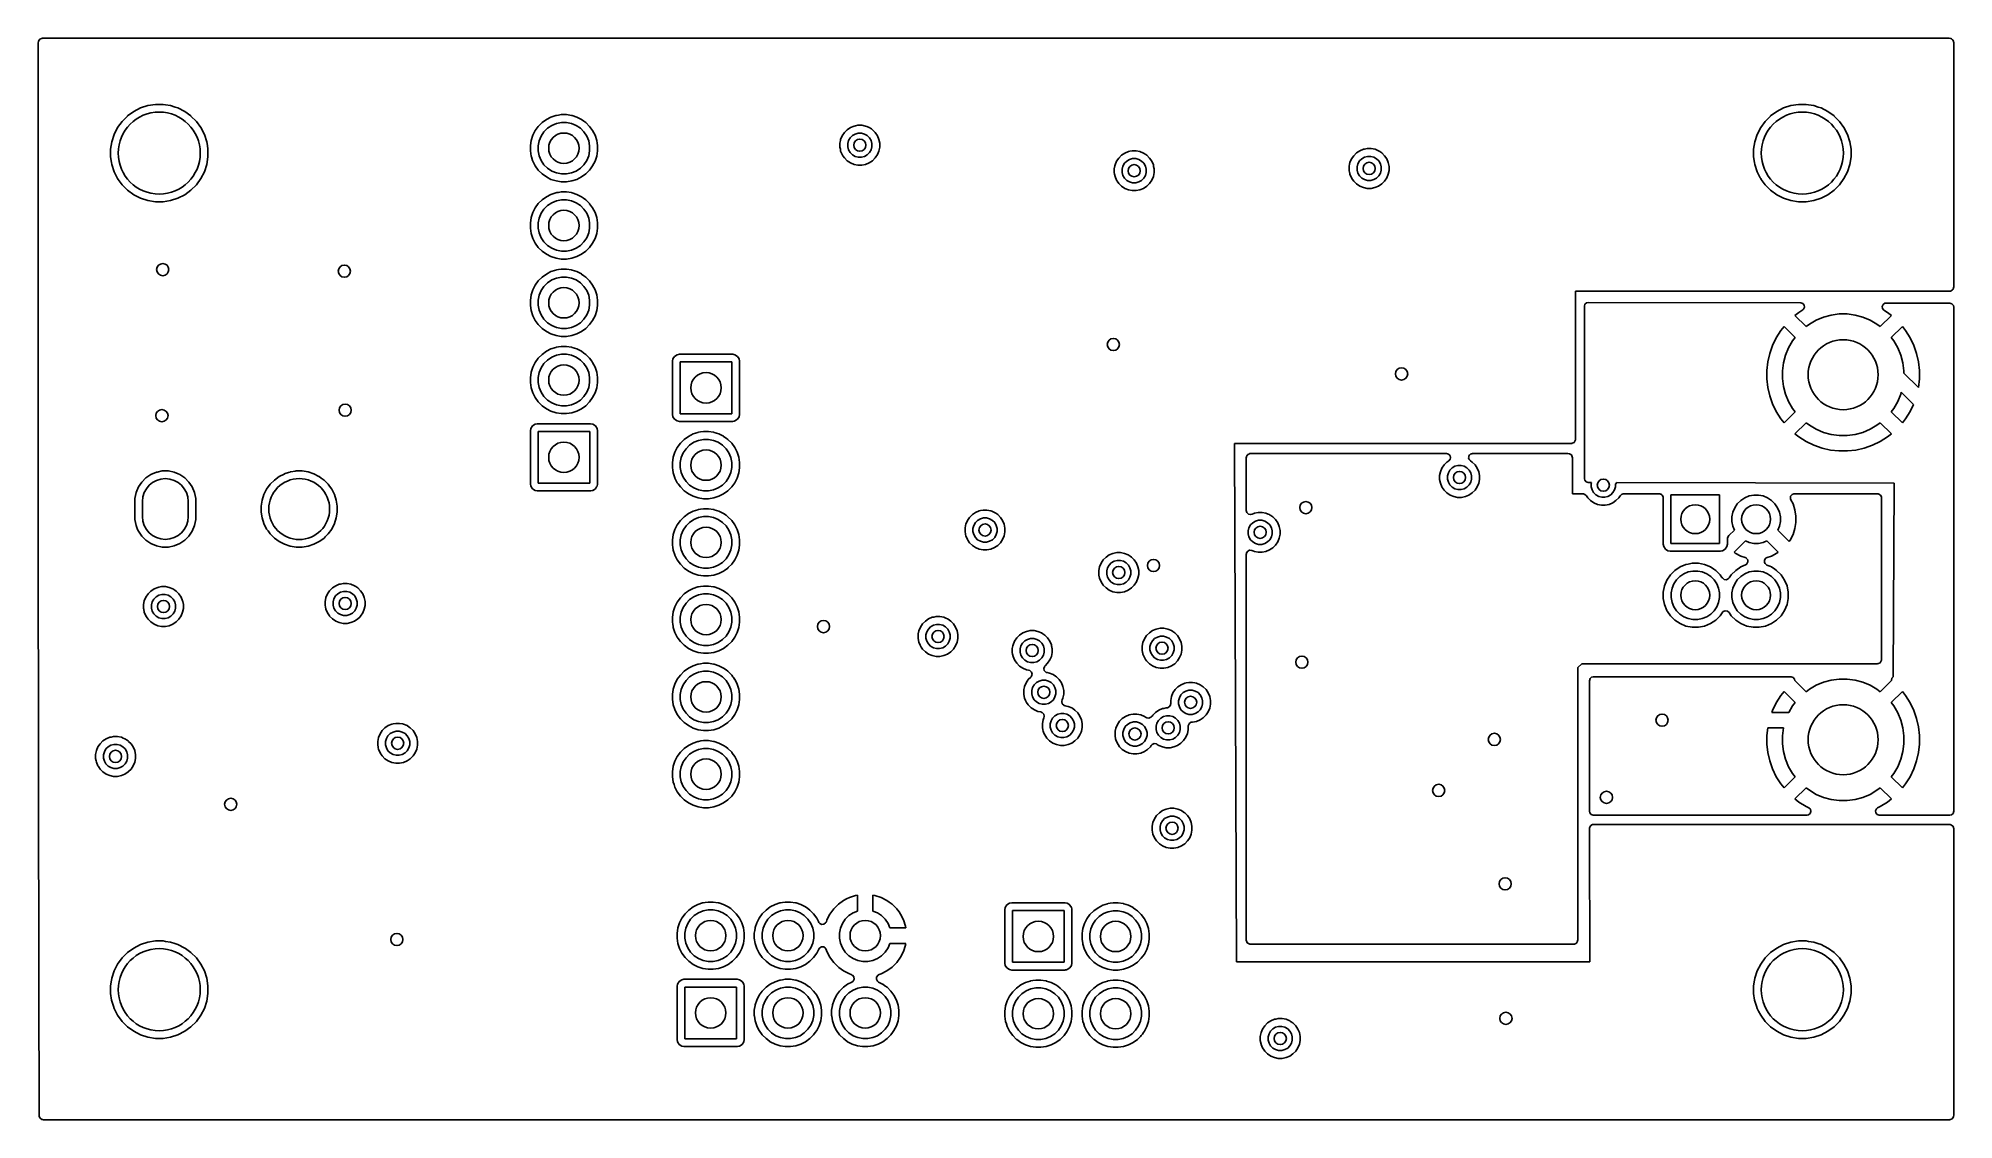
# Model space of a CAD drawing. Header units: inches. Extents: x 4.69 to 7.16, y -3.99 to -2.59.
import ezdxf

# ---------------------------------------------------------------- set-up
doc = ezdxf.new("R2010")
doc.units = ezdxf.units.IN
doc.header["$MEASUREMENT"] = 0
doc.layers.add('BLACK', color=250, linetype='CONTINUOUS')

msp = doc.modelspace()

# ---------------------------------------------------------------- linework, layer by layer
at = {"layer": 'BLACK', "linetype": 'CONTINUOUS'}
for p, q in [((4.686, -2.5933), (4.6862, -2.5919)), ((4.686, -2.7313), (4.686, -2.5933)), ((4.6862, -2.5919), (4.6864, -2.5913)), ((4.6864, -2.5913), (4.6879, -2.5889)), ((4.6879, -2.5889), (4.688, -2.5889)), ((4.688, -2.5889), (4.6902, -2.5878)), ((4.6902, -2.5878), (4.6905, -2.5877)), ((4.6905, -2.5877), (4.6915, -2.5876)), ((4.6915, -2.5876), (7.1587, -2.5876)), ((7.1587, -2.5876), (7.1601, -2.5878)), ((7.1601, -2.5878), (7.1607, -2.588)), ((7.1607, -2.588), (7.1613, -2.5884)), ((7.1613, -2.5884), (7.162, -2.5886)), ((7.162, -2.5886), (7.163, -2.5895)), ((7.163, -2.5895), (7.163, -2.5895)), ((7.163, -2.5895), (7.163, -2.5895)), ((7.163, -2.5895), (7.1631, -2.5896)), ((7.1631, -2.5896), (7.1642, -2.5918)), ((7.1642, -2.5918), (7.1642, -2.5921)), ((7.1642, -2.5921), (7.1644, -2.5931)), ((7.1644, -2.5931), (7.1644, -2.9093)), ((4.8278, -2.6748), (4.8183, -2.6778)), ((4.8376, -2.6732), (4.8278, -2.6748)), ((4.8278, -2.6748), (4.8278, -2.6748)), ((4.8278, -2.6748), (4.8278, -2.6748)), ((4.8278, -2.6748), (4.8278, -2.6748)), ((4.8475, -2.6732), (4.8376, -2.6732)), ((4.8376, -2.6732), (4.8376, -2.6732)), ((4.8507, -2.6737), (4.8475, -2.6732)), ((4.8475, -2.6732), (4.8475, -2.6732)), ((4.8572, -2.6747), (4.8507, -2.6737)), ((4.8573, -2.6748), (4.8572, -2.6747)), ((4.863, -2.6766), (4.8573, -2.6748)), ((4.8573, -2.6748), (4.8573, -2.6748)), ((4.8573, -2.6748), (4.8573, -2.6748)), ((6.9537, -2.6748), (6.9443, -2.6778)), ((6.9635, -2.6732), (6.9537, -2.6748)), ((6.9537, -2.6748), (6.9537, -2.6748)), ((6.9537, -2.6748), (6.9537, -2.6748)), ((6.9537, -2.6748), (6.9537, -2.6748)), ((6.9735, -2.6732), (6.9635, -2.6732)), ((6.9635, -2.6732), (6.9635, -2.6732)), ((6.9767, -2.6737), (6.9735, -2.6732)), ((6.9735, -2.6732), (6.9735, -2.6732)), ((6.9832, -2.6747), (6.9767, -2.6737)), ((6.9832, -2.6748), (6.9832, -2.6747)), ((6.9833, -2.6748), (6.9832, -2.6748)), ((6.989, -2.6766), (6.9833, -2.6748)), ((6.9833, -2.6748), (6.9833, -2.6748)), ((4.7944, -2.6953), (4.7886, -2.7032)), ((4.7945, -2.6952), (4.7944, -2.6952)), ((4.7944, -2.6952), (4.7944, -2.6953)), ((4.8015, -2.6882), (4.7945, -2.6952)), ((4.8016, -2.6881), (4.8015, -2.6881)), ((4.8015, -2.6881), (4.8015, -2.6882)), ((4.8095, -2.6823), (4.8016, -2.6881)), ((4.8183, -2.6778), (4.8095, -2.6823)), ((4.8667, -2.6778), (4.863, -2.6766)), ((4.8755, -2.6823), (4.8667, -2.6778)), ((4.8667, -2.6778), (4.8667, -2.6778)), ((4.8667, -2.6778), (4.8667, -2.6778)), ((4.8835, -2.6881), (4.8755, -2.6823)), ((4.8755, -2.6823), (4.8755, -2.6823)), ((4.8755, -2.6823), (4.8755, -2.6823)), ((4.8836, -2.6882), (4.8835, -2.6881)), ((4.8835, -2.6881), (4.8835, -2.6881)), ((4.8906, -2.6952), (4.8836, -2.6882)), ((4.8964, -2.7032), (4.8906, -2.6952)), ((4.8906, -2.6952), (4.8906, -2.6952)), ((4.8906, -2.6952), (4.8906, -2.6952)), ((4.8906, -2.6952), (4.8906, -2.6952)), ((4.8906, -2.6952), (4.8906, -2.6952)), ((5.3378, -2.6968), (5.333, -2.7016)), ((5.3434, -2.6927), (5.3378, -2.6968)), ((5.3494, -2.6896), (5.3434, -2.6927)), ((5.3449, -2.7041), (5.3504, -2.7004)), ((5.3557, -2.6876), (5.3494, -2.6896)), ((5.3504, -2.7004), (5.3564, -2.6979)), ((5.356, -2.6875), (5.3557, -2.6876)), ((5.3557, -2.6876), (5.3557, -2.6876)), ((5.3565, -2.6874), (5.356, -2.6875)), ((5.356, -2.6875), (5.356, -2.6875)), ((5.356, -2.6875), (5.356, -2.6875)), ((5.3564, -2.6979), (5.3629, -2.6966)), ((5.359, -2.687), (5.3565, -2.6874)), ((5.3565, -2.6874), (5.3565, -2.6874)), ((5.3627, -2.6864), (5.359, -2.687)), ((5.3696, -2.6864), (5.3627, -2.6864)), ((5.3627, -2.6864), (5.3627, -2.6864)), ((5.3629, -2.6966), (5.3694, -2.6966)), ((5.3694, -2.6966), (5.3759, -2.6979)), ((5.3759, -2.6874), (5.3696, -2.6864)), ((5.3696, -2.6864), (5.3696, -2.6864)), ((5.3761, -2.6875), (5.3759, -2.6874)), ((5.3759, -2.6979), (5.3819, -2.7004)), ((5.3765, -2.6875), (5.3761, -2.6875)), ((5.3767, -2.6876), (5.3765, -2.6875)), ((5.3828, -2.6896), (5.3767, -2.6876)), ((5.3819, -2.7004), (5.3874, -2.7041)), ((5.3887, -2.6926), (5.3828, -2.6896)), ((5.3828, -2.6896), (5.3828, -2.6896)), ((5.3889, -2.6927), (5.3887, -2.6926)), ((5.3887, -2.6926), (5.3887, -2.6926)), ((5.392, -2.695), (5.3889, -2.6927)), ((5.3889, -2.6927), (5.3889, -2.6927)), ((5.3889, -2.6927), (5.3889, -2.6927)), ((5.3945, -2.6968), (5.392, -2.695)), ((5.3993, -2.7016), (5.3945, -2.6968)), ((5.7415, -2.7012), (5.7368, -2.7032)), ((5.7432, -2.7009), (5.7415, -2.7012)), ((5.7415, -2.7012), (5.7415, -2.7012)), ((5.7415, -2.7012), (5.7415, -2.7012)), ((5.7465, -2.7002), (5.7432, -2.7009)), ((5.7515, -2.7002), (5.7465, -2.7002)), ((5.7465, -2.7002), (5.7465, -2.7002)), ((5.7465, -2.7002), (5.7465, -2.7002)), ((5.7565, -2.7012), (5.7515, -2.7002)), ((5.7515, -2.7002), (5.7515, -2.7002)), ((5.7515, -2.7002), (5.7515, -2.7002)), ((5.7582, -2.7019), (5.7565, -2.7012)), ((5.7565, -2.7012), (5.7565, -2.7012)), ((6.9204, -2.6953), (6.9146, -2.7032)), ((6.9275, -2.6882), (6.9204, -2.6952)), ((6.9204, -2.6952), (6.9204, -2.6952)), ((6.9204, -2.6952), (6.9204, -2.6953)), ((6.9355, -2.6823), (6.9275, -2.6881)), ((6.9275, -2.6881), (6.9275, -2.6881)), ((6.9275, -2.6881), (6.9275, -2.6882)), ((6.9443, -2.6778), (6.9355, -2.6823)), ((6.9927, -2.6778), (6.989, -2.6766)), ((7.0015, -2.6823), (6.9927, -2.6778)), ((6.9927, -2.6778), (6.9927, -2.6778)), ((6.9927, -2.6778), (6.9927, -2.6778)), ((7.0095, -2.6881), (7.0015, -2.6823)), ((7.0015, -2.6823), (7.0015, -2.6823)), ((7.0015, -2.6823), (7.0015, -2.6823)), ((7.0096, -2.6882), (7.0095, -2.6881)), ((7.0095, -2.6881), (7.0095, -2.6881)), ((7.0166, -2.6952), (7.0096, -2.6882)), ((7.0224, -2.7032), (7.0166, -2.6952)), ((7.0166, -2.6952), (7.0166, -2.6952)), ((7.0166, -2.6952), (7.0166, -2.6952)), ((7.0166, -2.6952), (7.0166, -2.6952)), ((7.0166, -2.6952), (7.0166, -2.6952)), ((4.781, -2.7216), (4.7795, -2.7313)), ((4.7811, -2.7215), (4.781, -2.7215)), ((4.781, -2.7215), (4.781, -2.7216)), ((4.7841, -2.712), (4.7811, -2.7215)), ((4.7886, -2.7032), (4.7841, -2.712)), ((4.9009, -2.712), (4.8964, -2.7032)), ((4.904, -2.7215), (4.9009, -2.712)), ((4.9048, -2.7265), (4.904, -2.7215)), ((5.3237, -2.7201), (5.3227, -2.7265)), ((5.3258, -2.7132), (5.3237, -2.7197)), ((5.3237, -2.7197), (5.3237, -2.7197)), ((5.3237, -2.7197), (5.3237, -2.7201)), ((5.3237, -2.7201), (5.3237, -2.7201)), ((5.3237, -2.7201), (5.3237, -2.7201)), ((5.329, -2.7071), (5.3258, -2.7132)), ((5.333, -2.7016), (5.329, -2.7071)), ((5.3328, -2.7266), (5.3341, -2.7202)), ((5.3341, -2.7202), (5.3366, -2.7141)), ((5.3366, -2.7141), (5.3403, -2.7087)), ((5.3403, -2.7087), (5.3449, -2.7041)), ((5.3874, -2.7041), (5.392, -2.7087)), ((5.392, -2.7087), (5.3957, -2.7141)), ((5.3957, -2.7141), (5.3982, -2.7202)), ((5.3982, -2.7202), (5.3994, -2.7266)), ((5.3994, -2.7017), (5.3993, -2.7016)), ((5.3993, -2.7016), (5.3993, -2.7016)), ((5.4033, -2.7071), (5.3994, -2.7017)), ((5.4064, -2.7132), (5.4033, -2.7071)), ((5.4086, -2.7197), (5.4064, -2.7132)), ((5.4091, -2.7235), (5.4086, -2.7197)), ((5.4096, -2.7265), (5.4091, -2.7235)), ((5.7236, -2.7215), (5.7232, -2.7235)), ((5.7232, -2.7235), (5.7232, -2.7285)), ((5.724, -2.7197), (5.7236, -2.7215)), ((5.7242, -2.7185), (5.724, -2.7197)), ((5.7262, -2.7138), (5.7242, -2.7185)), ((5.7242, -2.7185), (5.7242, -2.7185)), ((5.7242, -2.7185), (5.7242, -2.7185)), ((5.729, -2.7096), (5.7262, -2.7138)), ((5.7326, -2.706), (5.729, -2.7096)), ((5.729, -2.7096), (5.729, -2.7096)), ((5.729, -2.7096), (5.729, -2.7096)), ((5.7368, -2.7032), (5.7326, -2.706)), ((5.7326, -2.706), (5.7326, -2.706)), ((5.7326, -2.706), (5.7326, -2.706)), ((5.7334, -2.7239), (5.7345, -2.72)), ((5.7334, -2.7281), (5.7334, -2.7239)), ((5.7345, -2.72), (5.7365, -2.7164)), ((5.7365, -2.7164), (5.7394, -2.7135)), ((5.7394, -2.7135), (5.743, -2.7115)), ((5.743, -2.7115), (5.7469, -2.7104)), ((5.7469, -2.7104), (5.7511, -2.7104)), ((5.7511, -2.7104), (5.755, -2.7115)), ((5.755, -2.7115), (5.7586, -2.7135)), ((5.7612, -2.7032), (5.7582, -2.7019)), ((5.7586, -2.7135), (5.7615, -2.7164)), ((5.764, -2.705), (5.7612, -2.7032)), ((5.7615, -2.7164), (5.7635, -2.72)), ((5.7635, -2.72), (5.7646, -2.7239)), ((5.7654, -2.706), (5.764, -2.705)), ((5.7646, -2.7239), (5.7646, -2.7281)), ((5.769, -2.7096), (5.7654, -2.706)), ((5.7654, -2.706), (5.7654, -2.706)), ((5.7654, -2.706), (5.7654, -2.706)), ((5.7654, -2.706), (5.7654, -2.706)), ((5.7718, -2.7138), (5.769, -2.7096)), ((5.769, -2.7096), (5.769, -2.7096)), ((5.769, -2.7096), (5.769, -2.7096)), ((5.769, -2.7096), (5.769, -2.7096)), ((5.7738, -2.7185), (5.7718, -2.7138)), ((5.7748, -2.7235), (5.7738, -2.7185)), ((5.7748, -2.7285), (5.7748, -2.7235)), ((6.907, -2.7216), (6.9055, -2.7313)), ((6.9101, -2.712), (6.907, -2.7215)), ((6.907, -2.7215), (6.907, -2.7215)), ((6.907, -2.7215), (6.907, -2.7216)), ((6.9146, -2.7032), (6.9101, -2.712)), ((7.0269, -2.712), (7.0224, -2.7032)), ((7.03, -2.7215), (7.0269, -2.712)), ((7.0315, -2.7313), (7.03, -2.7215)), ((4.686, -2.8265), (4.686, -2.7313)), ((4.7795, -2.7313), (4.7795, -2.7412)), ((4.7795, -2.7412), (4.7807, -2.7485)), ((4.7807, -2.7485), (4.781, -2.7508)), ((4.781, -2.7508), (4.7811, -2.751)), ((4.904, -2.751), (4.9055, -2.7412)), ((4.9055, -2.7313), (4.9048, -2.7265)), ((4.9055, -2.7412), (4.9055, -2.7313)), ((5.3227, -2.7265), (5.3227, -2.7333)), ((5.3227, -2.7333), (5.3237, -2.7401)), ((5.3237, -2.7401), (5.3237, -2.7401)), ((5.3237, -2.7401), (5.3237, -2.7401)), ((5.3237, -2.7401), (5.3239, -2.7408)), ((5.3239, -2.7408), (5.3241, -2.7412)), ((5.3241, -2.7412), (5.3256, -2.7459)), ((5.3256, -2.7459), (5.3256, -2.746)), ((5.3256, -2.746), (5.3258, -2.7466)), ((5.3258, -2.7466), (5.3268, -2.7485)), ((5.3268, -2.7485), (5.3285, -2.7518)), ((5.3328, -2.7332), (5.3328, -2.7266)), ((5.3341, -2.7396), (5.3328, -2.7332)), ((5.3366, -2.7457), (5.3341, -2.7396)), ((5.3403, -2.7512), (5.3366, -2.7457)), ((5.3957, -2.7457), (5.392, -2.7512)), ((5.3982, -2.7396), (5.3957, -2.7457)), ((5.3994, -2.7332), (5.3982, -2.7396)), ((5.3994, -2.7266), (5.3994, -2.7332)), ((5.4033, -2.7527), (5.4064, -2.7466)), ((5.4064, -2.7466), (5.4086, -2.7401)), ((5.4086, -2.7401), (5.4096, -2.7333)), ((5.4096, -2.7333), (5.4096, -2.7265)), ((5.7232, -2.7285), (5.7238, -2.7312)), ((5.7238, -2.7312), (5.7242, -2.7335)), ((5.7242, -2.7335), (5.7261, -2.738)), ((5.7261, -2.738), (5.7262, -2.7382)), ((5.7262, -2.7382), (5.7271, -2.7396)), ((5.7271, -2.7396), (5.7271, -2.7396)), ((5.7271, -2.7396), (5.729, -2.7424)), ((5.729, -2.7424), (5.729, -2.7424)), ((5.729, -2.7424), (5.729, -2.7424)), ((5.729, -2.7424), (5.729, -2.7424)), ((5.729, -2.7424), (5.7326, -2.746)), ((5.7326, -2.746), (5.7326, -2.746)), ((5.7326, -2.746), (5.7326, -2.746)), ((5.7326, -2.746), (5.7326, -2.746)), ((5.7326, -2.746), (5.7368, -2.7488)), ((5.7345, -2.732), (5.7334, -2.7281)), ((5.7365, -2.7356), (5.7345, -2.732)), ((5.7394, -2.7385), (5.7365, -2.7356)), ((5.7368, -2.7488), (5.7415, -2.7508)), ((5.743, -2.7405), (5.7394, -2.7385)), ((5.7415, -2.7508), (5.7465, -2.7518)), ((5.7469, -2.7416), (5.743, -2.7405)), ((5.7511, -2.7416), (5.7469, -2.7416)), ((5.755, -2.7405), (5.7511, -2.7416)), ((5.7515, -2.7518), (5.7565, -2.7508)), ((5.7586, -2.7385), (5.755, -2.7405)), ((5.7565, -2.7508), (5.7612, -2.7488)), ((5.7615, -2.7356), (5.7586, -2.7385)), ((5.7612, -2.7488), (5.7654, -2.746)), ((5.7635, -2.732), (5.7615, -2.7356)), ((5.7646, -2.7281), (5.7635, -2.732)), ((5.7654, -2.746), (5.769, -2.7424)), ((5.769, -2.7424), (5.7718, -2.7382)), ((5.7718, -2.7382), (5.7738, -2.7335)), ((5.7738, -2.7335), (5.7748, -2.7285)), ((6.0812, -2.7468), (6.0792, -2.7515)), ((6.084, -2.7426), (6.0812, -2.7468)), ((6.0876, -2.739), (6.084, -2.7426)), ((6.084, -2.7426), (6.084, -2.7426)), ((6.084, -2.7426), (6.084, -2.7426)), ((6.0918, -2.7362), (6.0876, -2.739)), ((6.0876, -2.739), (6.0876, -2.739)), ((6.0876, -2.739), (6.0876, -2.739)), ((6.0895, -2.753), (6.0915, -2.7494)), ((6.0915, -2.7494), (6.0944, -2.7465)), ((6.0965, -2.7342), (6.0918, -2.7362)), ((6.0944, -2.7465), (6.098, -2.7445)), ((6.0982, -2.7339), (6.0965, -2.7342)), ((6.0965, -2.7342), (6.0965, -2.7342)), ((6.0965, -2.7342), (6.0965, -2.7342)), ((6.098, -2.7445), (6.1019, -2.7434)), ((6.1015, -2.7332), (6.0982, -2.7339)), ((6.1065, -2.7332), (6.1015, -2.7332)), ((6.1015, -2.7332), (6.1015, -2.7332)), ((6.1015, -2.7332), (6.1015, -2.7332)), ((6.1019, -2.7434), (6.1061, -2.7434)), ((6.1061, -2.7434), (6.11, -2.7445)), ((6.1115, -2.7342), (6.1065, -2.7332)), ((6.1065, -2.7332), (6.1065, -2.7332)), ((6.1065, -2.7332), (6.1065, -2.7332)), ((6.11, -2.7445), (6.1136, -2.7465)), ((6.1162, -2.7362), (6.1115, -2.7342)), ((6.1115, -2.7342), (6.1115, -2.7342)), ((6.1115, -2.7342), (6.1115, -2.7342)), ((6.1136, -2.7465), (6.1165, -2.7494)), ((6.119, -2.738), (6.1162, -2.7362)), ((6.1165, -2.7494), (6.1185, -2.753)), ((6.1204, -2.739), (6.119, -2.738)), ((6.124, -2.7426), (6.1204, -2.739)), ((6.1204, -2.739), (6.1204, -2.739)), ((6.1204, -2.739), (6.1204, -2.739)), ((6.1204, -2.739), (6.1204, -2.739)), ((6.1268, -2.7468), (6.124, -2.7426)), ((6.124, -2.7426), (6.124, -2.7426)), ((6.124, -2.7426), (6.124, -2.7426)), ((6.124, -2.7426), (6.124, -2.7426)), ((6.1288, -2.7515), (6.1268, -2.7468)), ((6.3828, -2.7507), (6.3823, -2.7533)), ((6.3832, -2.7485), (6.3828, -2.7507)), ((6.3852, -2.7438), (6.3832, -2.7485)), ((6.3832, -2.7485), (6.3832, -2.7485)), ((6.388, -2.7396), (6.3852, -2.7438)), ((6.3916, -2.736), (6.388, -2.7396)), ((6.388, -2.7396), (6.388, -2.7396)), ((6.3958, -2.7332), (6.3916, -2.736)), ((6.3916, -2.736), (6.3916, -2.736)), ((6.3916, -2.736), (6.3916, -2.736)), ((6.3924, -2.7539), (6.3935, -2.75)), ((6.3935, -2.75), (6.3955, -2.7464)), ((6.3955, -2.7464), (6.3984, -2.7435)), ((6.4005, -2.7312), (6.3958, -2.7332)), ((6.3984, -2.7435), (6.402, -2.7415)), ((6.4022, -2.7309), (6.4005, -2.7312)), ((6.4005, -2.7312), (6.4005, -2.7312)), ((6.4005, -2.7312), (6.4005, -2.7312)), ((6.402, -2.7415), (6.4059, -2.7404)), ((6.4055, -2.7302), (6.4022, -2.7309)), ((6.4105, -2.7302), (6.4055, -2.7302)), ((6.4055, -2.7302), (6.4055, -2.7302)), ((6.4055, -2.7302), (6.4055, -2.7302)), ((6.4059, -2.7404), (6.4101, -2.7404)), ((6.4101, -2.7404), (6.414, -2.7415)), ((6.413, -2.7307), (6.4105, -2.7302)), ((6.4105, -2.7302), (6.4105, -2.7302)), ((6.4105, -2.7302), (6.4105, -2.7302)), ((6.4155, -2.7312), (6.413, -2.7307)), ((6.414, -2.7415), (6.4176, -2.7435)), ((6.4156, -2.7312), (6.4155, -2.7312)), ((6.4155, -2.7312), (6.4155, -2.7312)), ((6.4156, -2.7313), (6.4156, -2.7312)), ((6.4202, -2.7332), (6.4156, -2.7313)), ((6.4156, -2.7313), (6.4156, -2.7313)), ((6.4156, -2.7313), (6.4156, -2.7313)), ((6.4176, -2.7435), (6.4205, -2.7464)), ((6.4218, -2.7342), (6.4202, -2.7332)), ((6.4205, -2.7464), (6.4225, -2.75)), ((6.4232, -2.7352), (6.4218, -2.7342)), ((6.4225, -2.75), (6.4236, -2.7539)), ((6.4244, -2.736), (6.4232, -2.7352)), ((6.428, -2.7396), (6.4244, -2.736)), ((6.4244, -2.736), (6.4244, -2.736)), ((6.4244, -2.736), (6.4244, -2.736)), ((6.4244, -2.736), (6.4244, -2.736)), ((6.4308, -2.7438), (6.428, -2.7396)), ((6.428, -2.7396), (6.428, -2.7396)), ((6.428, -2.7396), (6.428, -2.7396)), ((6.428, -2.7396), (6.428, -2.7396)), ((6.4328, -2.7485), (6.4308, -2.7438)), ((6.4338, -2.7535), (6.4328, -2.7485)), ((6.9055, -2.7313), (6.9055, -2.7412)), ((6.9055, -2.7412), (6.9066, -2.7485)), ((6.9066, -2.7485), (6.907, -2.7508)), ((6.907, -2.7508), (6.907, -2.751)), ((7.03, -2.751), (7.0315, -2.7412)), ((7.0315, -2.7412), (7.0315, -2.7313)), ((4.7811, -2.751), (4.7841, -2.7604)), ((4.7841, -2.7604), (4.7841, -2.7604)), ((4.7841, -2.7604), (4.7881, -2.7682)), ((4.7881, -2.7682), (4.7886, -2.7692)), ((4.7886, -2.7692), (4.7886, -2.7692)), ((4.7886, -2.7692), (4.7886, -2.7692)), ((4.7886, -2.7692), (4.7893, -2.7702)), ((4.7893, -2.7702), (4.7944, -2.7772)), ((4.8906, -2.7773), (4.8964, -2.7692)), ((4.8964, -2.7692), (4.9009, -2.7604)), ((4.9009, -2.7604), (4.904, -2.751)), ((5.3285, -2.7518), (5.329, -2.7527)), ((5.329, -2.7527), (5.333, -2.7582)), ((5.333, -2.7582), (5.3378, -2.7631)), ((5.3378, -2.7631), (5.3378, -2.7631)), ((5.3378, -2.7631), (5.3379, -2.7631)), ((5.3379, -2.7631), (5.3434, -2.7671)), ((5.3449, -2.7558), (5.3403, -2.7512)), ((5.3434, -2.7671), (5.3494, -2.7702)), ((5.3504, -2.7594), (5.3449, -2.7558)), ((5.3494, -2.7702), (5.356, -2.7723)), ((5.3564, -2.7619), (5.3504, -2.7594)), ((5.356, -2.7723), (5.3627, -2.7734)), ((5.3629, -2.7632), (5.3564, -2.7619)), ((5.3627, -2.7734), (5.3627, -2.7734)), ((5.3627, -2.7734), (5.3696, -2.7734)), ((5.3694, -2.7632), (5.3629, -2.7632)), ((5.3759, -2.7619), (5.3694, -2.7632)), ((5.3696, -2.7734), (5.3763, -2.7723)), ((5.3696, -2.7734), (5.3696, -2.7734)), ((5.3819, -2.7594), (5.3759, -2.7619)), ((5.3763, -2.7723), (5.3828, -2.7702)), ((5.3874, -2.7558), (5.3819, -2.7594)), ((5.3828, -2.7702), (5.3889, -2.7671)), ((5.392, -2.7512), (5.3874, -2.7558)), ((5.3889, -2.7671), (5.3945, -2.7631)), ((5.3945, -2.7631), (5.3993, -2.7582)), ((5.3993, -2.7582), (5.4006, -2.7565)), ((5.4006, -2.7565), (5.4033, -2.7527)), ((5.7465, -2.7518), (5.7465, -2.7518)), ((5.7465, -2.7518), (5.7515, -2.7518)), ((5.7515, -2.7518), (5.7515, -2.7518)), ((6.079, -2.7527), (6.0782, -2.7565)), ((6.0782, -2.7565), (6.0782, -2.7565)), ((6.0782, -2.7565), (6.0782, -2.7615)), ((6.0782, -2.7615), (6.0786, -2.7635)), ((6.0786, -2.7635), (6.0786, -2.7635)), ((6.0786, -2.7635), (6.0792, -2.7665)), ((6.0792, -2.7515), (6.079, -2.7527)), ((6.0792, -2.7515), (6.0792, -2.7515)), ((6.0792, -2.7515), (6.0792, -2.7515)), ((6.0792, -2.7665), (6.0792, -2.7665)), ((6.0792, -2.7665), (6.0812, -2.7712)), ((6.0812, -2.7712), (6.0816, -2.7718)), ((6.0816, -2.7718), (6.082, -2.7724)), ((6.082, -2.7724), (6.082, -2.7724)), ((6.082, -2.7724), (6.084, -2.7754)), ((6.084, -2.7754), (6.084, -2.7754)), ((6.084, -2.7754), (6.084, -2.7754)), ((6.084, -2.7754), (6.084, -2.7754)), ((6.084, -2.7754), (6.084, -2.7754)), ((6.084, -2.7754), (6.084, -2.7754)), ((6.084, -2.7754), (6.0876, -2.779)), ((6.0884, -2.7569), (6.0895, -2.753)), ((6.0884, -2.7611), (6.0884, -2.7569)), ((6.0895, -2.765), (6.0884, -2.7611)), ((6.0915, -2.7686), (6.0895, -2.765)), ((6.0944, -2.7715), (6.0915, -2.7686)), ((6.098, -2.7735), (6.0944, -2.7715)), ((6.1019, -2.7746), (6.098, -2.7735)), ((6.1061, -2.7746), (6.1019, -2.7746)), ((6.11, -2.7735), (6.1061, -2.7746)), ((6.1136, -2.7715), (6.11, -2.7735)), ((6.1165, -2.7686), (6.1136, -2.7715)), ((6.1185, -2.765), (6.1165, -2.7686)), ((6.1185, -2.753), (6.1196, -2.7569)), ((6.1196, -2.7611), (6.1185, -2.765)), ((6.1196, -2.7569), (6.1196, -2.7611)), ((6.1204, -2.779), (6.124, -2.7754)), ((6.124, -2.7754), (6.1268, -2.7712)), ((6.1268, -2.7712), (6.1288, -2.7665)), ((6.1292, -2.7535), (6.1288, -2.7515)), ((6.1288, -2.7665), (6.1298, -2.7615)), ((6.1298, -2.7565), (6.1292, -2.7535)), ((6.1298, -2.7615), (6.1298, -2.7565)), ((6.3823, -2.7533), (6.3822, -2.7535)), ((6.3822, -2.7535), (6.3822, -2.7585)), ((6.3822, -2.7585), (6.3828, -2.7615)), ((6.3823, -2.7533), (6.3823, -2.7533)), ((6.3828, -2.7615), (6.3829, -2.7618)), ((6.3829, -2.7618), (6.3829, -2.7618)), ((6.3829, -2.7618), (6.3832, -2.7635)), ((6.3832, -2.7635), (6.3832, -2.7635)), ((6.3832, -2.7635), (6.3832, -2.7635)), ((6.3832, -2.7635), (6.3852, -2.7682)), ((6.3852, -2.7682), (6.3865, -2.7702)), ((6.3865, -2.7702), (6.388, -2.7724)), ((6.388, -2.7724), (6.388, -2.7724)), ((6.388, -2.7724), (6.388, -2.7724)), ((6.388, -2.7724), (6.388, -2.7724)), ((6.388, -2.7724), (6.3916, -2.776)), ((6.3924, -2.7581), (6.3924, -2.7539)), ((6.3935, -2.762), (6.3924, -2.7581)), ((6.3955, -2.7656), (6.3935, -2.762)), ((6.3984, -2.7685), (6.3955, -2.7656)), ((6.402, -2.7705), (6.3984, -2.7685)), ((6.4059, -2.7716), (6.402, -2.7705)), ((6.4101, -2.7716), (6.4059, -2.7716)), ((6.414, -2.7705), (6.4101, -2.7716)), ((6.4176, -2.7685), (6.414, -2.7705)), ((6.4205, -2.7656), (6.4176, -2.7685)), ((6.4225, -2.762), (6.4205, -2.7656)), ((6.4236, -2.7581), (6.4225, -2.762)), ((6.4236, -2.7539), (6.4236, -2.7581)), ((6.4244, -2.776), (6.428, -2.7724)), ((6.428, -2.7724), (6.4308, -2.7682)), ((6.4308, -2.7682), (6.4328, -2.7635)), ((6.4328, -2.7635), (6.4338, -2.7585)), ((6.4338, -2.7585), (6.4338, -2.7535)), ((6.907, -2.751), (6.9101, -2.7604)), ((6.9101, -2.7604), (6.9101, -2.7604)), ((6.9101, -2.7604), (6.9141, -2.7682)), ((6.9141, -2.7682), (6.9146, -2.7692)), ((6.9146, -2.7692), (6.9146, -2.7692)), ((6.9146, -2.7692), (6.9146, -2.7692)), ((6.9146, -2.7692), (6.9153, -2.7702)), ((6.9153, -2.7702), (6.9204, -2.7772)), ((7.0166, -2.7773), (7.0224, -2.7692)), ((7.0224, -2.7692), (7.0269, -2.7604)), ((7.0269, -2.7604), (7.03, -2.751)), ((4.7944, -2.7772), (4.7944, -2.7773)), ((4.7944, -2.7773), (4.7945, -2.7773)), ((4.7945, -2.7773), (4.8015, -2.7843)), ((4.8015, -2.7843), (4.8015, -2.7843)), ((4.8015, -2.7843), (4.8015, -2.7843)), ((4.8015, -2.7843), (4.8095, -2.7901)), ((4.8095, -2.7901), (4.8183, -2.7946)), ((4.8183, -2.7946), (4.8278, -2.7977)), ((4.8278, -2.7977), (4.8376, -2.7992)), ((4.8376, -2.7992), (4.8376, -2.7992)), ((4.8376, -2.7992), (4.8475, -2.7992)), ((4.8475, -2.7992), (4.8573, -2.7977)), ((4.8475, -2.7992), (4.8475, -2.7992)), ((4.8573, -2.7977), (4.8667, -2.7946)), ((4.8667, -2.7946), (4.8755, -2.7901)), ((4.8755, -2.7901), (4.8836, -2.7843)), ((4.8836, -2.7843), (4.8906, -2.7773)), ((5.3378, -2.7968), (5.333, -2.8016)), ((5.3434, -2.7927), (5.3378, -2.7968)), ((5.3494, -2.7896), (5.3434, -2.7927)), ((5.3449, -2.8041), (5.3504, -2.8004)), ((5.3557, -2.7876), (5.3494, -2.7896)), ((5.3504, -2.8004), (5.3564, -2.7979)), ((5.356, -2.7875), (5.3557, -2.7876)), ((5.3557, -2.7876), (5.3557, -2.7876)), ((5.3565, -2.7874), (5.356, -2.7875)), ((5.356, -2.7875), (5.356, -2.7875)), ((5.356, -2.7875), (5.356, -2.7875)), ((5.3564, -2.7979), (5.3629, -2.7966)), ((5.359, -2.787), (5.3565, -2.7874)), ((5.3565, -2.7874), (5.3565, -2.7874)), ((5.3627, -2.7864), (5.359, -2.787)), ((5.3696, -2.7864), (5.3627, -2.7864)), ((5.3627, -2.7864), (5.3627, -2.7864)), ((5.3629, -2.7966), (5.3694, -2.7966)), ((5.3694, -2.7966), (5.3759, -2.7979)), ((5.3759, -2.7874), (5.3696, -2.7864)), ((5.3696, -2.7864), (5.3696, -2.7864)), ((5.3761, -2.7875), (5.3759, -2.7874)), ((5.3759, -2.7979), (5.3819, -2.8004)), ((5.3765, -2.7875), (5.3761, -2.7875)), ((5.3767, -2.7876), (5.3765, -2.7875)), ((5.3828, -2.7896), (5.3767, -2.7876)), ((5.3819, -2.8004), (5.3874, -2.8041)), ((5.3887, -2.7926), (5.3828, -2.7896)), ((5.3828, -2.7896), (5.3828, -2.7896)), ((5.3889, -2.7927), (5.3887, -2.7926)), ((5.3887, -2.7926), (5.3887, -2.7926)), ((5.3915, -2.7946), (5.3889, -2.7927)), ((5.3889, -2.7927), (5.3889, -2.7927)), ((5.3889, -2.7927), (5.3889, -2.7927)), ((5.3945, -2.7968), (5.3915, -2.7946)), ((5.3993, -2.8016), (5.3945, -2.7968)), ((6.0876, -2.779), (6.0876, -2.779)), ((6.0876, -2.779), (6.0876, -2.779)), ((6.0876, -2.779), (6.0876, -2.779)), ((6.0876, -2.779), (6.0918, -2.7818)), ((6.0918, -2.7818), (6.0965, -2.7838)), ((6.0965, -2.7838), (6.1015, -2.7848)), ((6.1015, -2.7848), (6.1015, -2.7848)), ((6.1015, -2.7848), (6.1065, -2.7848)), ((6.1065, -2.7848), (6.1115, -2.7838)), ((6.1065, -2.7848), (6.1065, -2.7848)), ((6.1115, -2.7838), (6.1162, -2.7818)), ((6.1162, -2.7818), (6.1204, -2.779)), ((6.3916, -2.776), (6.3916, -2.776)), ((6.3916, -2.776), (6.3916, -2.776)), ((6.3916, -2.776), (6.3916, -2.776)), ((6.3916, -2.776), (6.3958, -2.7788)), ((6.3958, -2.7788), (6.4005, -2.7808)), ((6.4005, -2.7808), (6.4055, -2.7818)), ((6.4055, -2.7818), (6.4055, -2.7818)), ((6.4055, -2.7818), (6.4105, -2.7818)), ((6.4105, -2.7818), (6.4155, -2.7808)), ((6.4105, -2.7818), (6.4105, -2.7818)), ((6.4155, -2.7808), (6.4202, -2.7788)), ((6.4202, -2.7788), (6.4244, -2.776)), ((6.9204, -2.7772), (6.9204, -2.7773)), ((6.9204, -2.7773), (6.9204, -2.7773)), ((6.9204, -2.7773), (6.9275, -2.7843)), ((6.9275, -2.7843), (6.9275, -2.7843)), ((6.9275, -2.7843), (6.9275, -2.7843)), ((6.9275, -2.7843), (6.9355, -2.7901)), ((6.9355, -2.7901), (6.9443, -2.7946)), ((6.9443, -2.7946), (6.9537, -2.7977)), ((6.9537, -2.7977), (6.9635, -2.7992)), ((6.9635, -2.7992), (6.9635, -2.7992)), ((6.9635, -2.7992), (6.9735, -2.7992)), ((6.9735, -2.7992), (6.9833, -2.7977)), ((6.9735, -2.7992), (6.9735, -2.7992)), ((6.9833, -2.7977), (6.9927, -2.7946)), ((6.9927, -2.7946), (7.0015, -2.7901)), ((7.0015, -2.7901), (7.0096, -2.7843)), ((7.0096, -2.7843), (7.0166, -2.7773)), ((5.3237, -2.8201), (5.3227, -2.8265)), ((5.3258, -2.8132), (5.3237, -2.8197)), ((5.3237, -2.8197), (5.3237, -2.8197)), ((5.3237, -2.8197), (5.3237, -2.8201)), ((5.3237, -2.8201), (5.3237, -2.8201)), ((5.3237, -2.8201), (5.3237, -2.8201)), ((5.329, -2.8071), (5.3258, -2.8132)), ((5.333, -2.8016), (5.329, -2.8071)), ((5.3328, -2.8266), (5.3341, -2.8202)), ((5.3341, -2.8202), (5.3366, -2.8141)), ((5.3366, -2.8141), (5.3403, -2.8087)), ((5.3403, -2.8087), (5.3449, -2.8041)), ((5.3874, -2.8041), (5.392, -2.8087)), ((5.392, -2.8087), (5.3957, -2.8141)), ((5.3957, -2.8141), (5.3982, -2.8202)), ((5.3982, -2.8202), (5.3994, -2.8266)), ((5.3994, -2.8017), (5.3993, -2.8016)), ((5.3993, -2.8016), (5.3993, -2.8016)), ((5.4033, -2.8071), (5.3994, -2.8017)), ((5.4064, -2.8132), (5.4033, -2.8071)), ((5.4086, -2.8197), (5.4064, -2.8132)), ((5.4096, -2.8265), (5.4086, -2.8197)), ((4.686, -2.9265), (4.686, -2.8265)), ((5.3227, -2.8265), (5.3227, -2.8333)), ((5.3227, -2.8333), (5.3237, -2.8401)), ((5.3237, -2.8401), (5.3237, -2.8401)), ((5.3237, -2.8401), (5.3259, -2.8467)), ((5.3259, -2.8467), (5.3259, -2.8468)), ((5.3259, -2.8468), (5.329, -2.8527)), ((5.3328, -2.8332), (5.3328, -2.8266)), ((5.3341, -2.8396), (5.3328, -2.8332)), ((5.3366, -2.8457), (5.3341, -2.8396)), ((5.3403, -2.8512), (5.3366, -2.8457)), ((5.3957, -2.8457), (5.392, -2.8512)), ((5.3982, -2.8396), (5.3957, -2.8457)), ((5.3994, -2.8332), (5.3982, -2.8396)), ((5.3994, -2.8266), (5.3994, -2.8332)), ((5.4033, -2.8527), (5.4064, -2.8466)), ((5.4064, -2.8466), (5.4086, -2.8401)), ((5.4086, -2.8401), (5.4096, -2.8333)), ((5.4096, -2.8333), (5.4096, -2.8265)), ((5.329, -2.8527), (5.333, -2.8582)), ((5.333, -2.8582), (5.3378, -2.8631)), ((5.3378, -2.8631), (5.3378, -2.8631)), ((5.3378, -2.8631), (5.3379, -2.8631)), ((5.3379, -2.8631), (5.3434, -2.8671)), ((5.3449, -2.8558), (5.3403, -2.8512)), ((5.3434, -2.8671), (5.3494, -2.8702)), ((5.3504, -2.8594), (5.3449, -2.8558)), ((5.3494, -2.8702), (5.356, -2.8723)), ((5.3564, -2.8619), (5.3504, -2.8594)), ((5.356, -2.8723), (5.3627, -2.8734)), ((5.3629, -2.8632), (5.3564, -2.8619)), ((5.3627, -2.8734), (5.3627, -2.8734)), ((5.3627, -2.8734), (5.3696, -2.8734)), ((5.3694, -2.8632), (5.3629, -2.8632)), ((5.3759, -2.8619), (5.3694, -2.8632)), ((5.3696, -2.8734), (5.3763, -2.8723)), ((5.3696, -2.8734), (5.3696, -2.8734)), ((5.3819, -2.8594), (5.3759, -2.8619)), ((5.3763, -2.8723), (5.3828, -2.8702)), ((5.3874, -2.8558), (5.3819, -2.8594)), ((5.3828, -2.8702), (5.3889, -2.8671)), ((5.392, -2.8512), (5.3874, -2.8558)), ((5.3889, -2.8671), (5.3945, -2.8631)), ((5.3945, -2.8631), (5.3993, -2.8582)), ((5.3993, -2.8582), (5.4033, -2.8527)), ((5.3378, -2.8968), (5.333, -2.9016)), ((5.3434, -2.8927), (5.3378, -2.8968)), ((5.3494, -2.8896), (5.3434, -2.8927)), ((5.3557, -2.8876), (5.3494, -2.8896)), ((5.3504, -2.9004), (5.3564, -2.8979)), ((5.356, -2.8875), (5.3557, -2.8876)), ((5.3557, -2.8876), (5.3557, -2.8876)), ((5.3565, -2.8874), (5.356, -2.8875)), ((5.356, -2.8875), (5.356, -2.8875)), ((5.356, -2.8875), (5.356, -2.8875)), ((5.3564, -2.8979), (5.3629, -2.8966)), ((5.359, -2.887), (5.3565, -2.8874)), ((5.3565, -2.8874), (5.3565, -2.8874)), ((5.3627, -2.8864), (5.359, -2.887)), ((5.3696, -2.8864), (5.3627, -2.8864)), ((5.3627, -2.8864), (5.3627, -2.8864)), ((5.3629, -2.8966), (5.3694, -2.8966)), ((5.3694, -2.8966), (5.3759, -2.8979)), ((5.3759, -2.8874), (5.3696, -2.8864)), ((5.3696, -2.8864), (5.3696, -2.8864)), ((5.3761, -2.8875), (5.3759, -2.8874)), ((5.3759, -2.8979), (5.3819, -2.9004)), ((5.3765, -2.8875), (5.3761, -2.8875)), ((5.3767, -2.8876), (5.3765, -2.8875)), ((5.3828, -2.8896), (5.3767, -2.8876)), ((5.3887, -2.8926), (5.3828, -2.8896)), ((5.3828, -2.8896), (5.3828, -2.8896)), ((5.3889, -2.8927), (5.3887, -2.8926)), ((5.3887, -2.8926), (5.3887, -2.8926)), ((5.392, -2.895), (5.3889, -2.8927)), ((5.3889, -2.8927), (5.3889, -2.8927)), ((5.3889, -2.8927), (5.3889, -2.8927)), ((5.3945, -2.8968), (5.392, -2.895)), ((5.3993, -2.9016), (5.3945, -2.8968)), ((5.3237, -2.9201), (5.3227, -2.9265)), ((5.3258, -2.9132), (5.3237, -2.9197)), ((5.3237, -2.9197), (5.3237, -2.9197)), ((5.3237, -2.9197), (5.3237, -2.9201)), ((5.3237, -2.9201), (5.3237, -2.9201)), ((5.3237, -2.9201), (5.3237, -2.9201)), ((5.329, -2.9071), (5.3258, -2.9132)), ((5.333, -2.9016), (5.329, -2.9071)), ((5.3328, -2.9266), (5.3341, -2.9202)), ((5.3341, -2.9202), (5.3366, -2.9141)), ((5.3366, -2.9141), (5.3403, -2.9087)), ((5.3403, -2.9087), (5.3449, -2.9041)), ((5.3449, -2.9041), (5.3504, -2.9004)), ((5.3819, -2.9004), (5.3874, -2.9041)), ((5.3874, -2.9041), (5.392, -2.9087)), ((5.392, -2.9087), (5.3957, -2.9141)), ((5.3957, -2.9141), (5.3982, -2.9202)), ((5.3982, -2.9202), (5.3994, -2.9266)), ((5.3994, -2.9017), (5.3993, -2.9016)), ((5.3993, -2.9016), (5.3993, -2.9016)), ((5.4033, -2.9071), (5.3994, -2.9017)), ((5.4064, -2.9132), (5.4033, -2.9071)), ((5.4086, -2.9197), (5.4064, -2.9132)), ((5.4096, -2.9265), (5.4086, -2.9197)), ((7.1589, -2.915), (6.675, -2.915)), ((6.675, -2.915), (6.675, -3.1063)), ((7.1599, -2.9149), (7.1589, -2.915)), ((7.1602, -2.9148), (7.1599, -2.9149)), ((7.1624, -2.9137), (7.1602, -2.9148)), ((7.1625, -2.9137), (7.1624, -2.9137)), ((7.1634, -2.9126), (7.1625, -2.9137)), ((7.1625, -2.9137), (7.1625, -2.9137)), ((7.1625, -2.9137), (7.1625, -2.9137)), ((7.1636, -2.9119), (7.1634, -2.9126)), ((7.164, -2.9113), (7.1636, -2.9119)), ((7.1641, -2.9107), (7.164, -2.9113)), ((7.1644, -2.9093), (7.1641, -2.9107)), ((4.686, -3.0265), (4.686, -2.9265)), ((5.3227, -2.9265), (5.3227, -2.9333)), ((5.3227, -2.9333), (5.3237, -2.9401)), ((5.3237, -2.9401), (5.3237, -2.9401)), ((5.3237, -2.9401), (5.3259, -2.9467)), ((5.3259, -2.9467), (5.3259, -2.9468)), ((5.3259, -2.9468), (5.329, -2.9527)), ((5.3328, -2.9332), (5.3328, -2.9266)), ((5.3341, -2.9396), (5.3328, -2.9332)), ((5.3366, -2.9457), (5.3341, -2.9396)), ((5.3403, -2.9512), (5.3366, -2.9457)), ((5.3957, -2.9457), (5.392, -2.9512)), ((5.3982, -2.9396), (5.3957, -2.9457)), ((5.3994, -2.9332), (5.3982, -2.9396)), ((5.3994, -2.9266), (5.3994, -2.9332)), ((5.4033, -2.9527), (5.4064, -2.9466)), ((5.4064, -2.9466), (5.4086, -2.9401)), ((5.4086, -2.9401), (5.4096, -2.9333)), ((5.4096, -2.9333), (5.4096, -2.9265)), ((6.6865, -2.9345), (6.6873, -2.9318)), ((6.6865, -3.1576), (6.6865, -2.9345)), ((6.6873, -2.9318), (6.6894, -2.93)), ((6.6894, -2.93), (6.6915, -2.9295)), ((6.6915, -2.9295), (6.9664, -2.9301)), ((6.9641, -2.9423), (6.9589, -2.9465)), ((6.9589, -2.9465), (6.9589, -2.9465)), ((6.9589, -2.9465), (6.9733, -2.9608)), ((6.969, -2.9392), (6.9641, -2.9423)), ((6.9641, -2.9423), (6.9641, -2.9423)), ((6.9664, -2.9301), (6.9691, -2.9309)), ((6.9701, -2.9383), (6.969, -2.9392)), ((6.9691, -2.9309), (6.9709, -2.933)), ((6.9713, -2.9358), (6.9701, -2.9383)), ((6.9709, -2.933), (6.9713, -2.9358)), ((6.9865, -2.9524), (6.996, -2.9484)), ((6.996, -2.9484), (7.006, -2.9458)), ((7.006, -2.9458), (7.0162, -2.9444)), ((7.0162, -2.9444), (7.0265, -2.9444)), ((7.0265, -2.9444), (7.0367, -2.9458)), ((7.0367, -2.9458), (7.0466, -2.9484)), ((7.0466, -2.9484), (7.0562, -2.9524)), ((7.0694, -2.9608), (7.0837, -2.9465)), ((7.0717, -2.9346), (7.0729, -2.9321)), ((7.0722, -2.9374), (7.0717, -2.9346)), ((7.074, -2.9395), (7.0722, -2.9374)), ((7.0729, -2.9321), (7.0752, -2.9305)), ((7.0786, -2.9423), (7.074, -2.9395)), ((7.0752, -2.9305), (7.0767, -2.9303)), ((7.0767, -2.9303), (7.1594, -2.9305)), ((7.0837, -2.9465), (7.0786, -2.9423)), ((7.0786, -2.9423), (7.0786, -2.9423)), ((7.0837, -2.9465), (7.0837, -2.9465)), ((7.1594, -2.9305), (7.1621, -2.9313)), ((7.1621, -2.9313), (7.1639, -2.9334)), ((7.1639, -2.9334), (7.1644, -2.9354)), ((7.1644, -2.9354), (7.1644, -3.588)), ((5.329, -2.9527), (5.333, -2.9582)), ((5.333, -2.9582), (5.3378, -2.9631)), ((5.3378, -2.9631), (5.3378, -2.9631)), ((5.3378, -2.9631), (5.3379, -2.9631)), ((5.3379, -2.9631), (5.3434, -2.9671)), ((5.3449, -2.9558), (5.3403, -2.9512)), ((5.3434, -2.9671), (5.3494, -2.9702)), ((5.3504, -2.9594), (5.3449, -2.9558)), ((5.3494, -2.9702), (5.356, -2.9723)), ((5.3564, -2.9619), (5.3504, -2.9594)), ((5.356, -2.9723), (5.3627, -2.9734)), ((5.3629, -2.9632), (5.3564, -2.9619)), ((5.3627, -2.9734), (5.3627, -2.9734)), ((5.3627, -2.9734), (5.3696, -2.9734)), ((5.3694, -2.9632), (5.3629, -2.9632)), ((5.3759, -2.9619), (5.3694, -2.9632)), ((5.3696, -2.9734), (5.3763, -2.9723)), ((5.3696, -2.9734), (5.3696, -2.9734)), ((5.3819, -2.9594), (5.3759, -2.9619)), ((5.3763, -2.9723), (5.3828, -2.9702)), ((5.3874, -2.9558), (5.3819, -2.9594)), ((5.3828, -2.9702), (5.3889, -2.9671)), ((5.392, -2.9512), (5.3874, -2.9558)), ((5.3889, -2.9671), (5.3945, -2.9631)), ((5.3945, -2.9631), (5.3993, -2.9582)), ((5.3993, -2.9582), (5.4033, -2.9527)), ((6.9407, -2.9658), (6.9348, -2.9752)), ((6.9448, -2.9606), (6.9407, -2.9658)), ((6.9407, -2.9658), (6.9407, -2.9658)), ((6.9592, -2.975), (6.9448, -2.9606)), ((6.9448, -2.9606), (6.9448, -2.9606)), ((6.9733, -2.9608), (6.9776, -2.9575)), ((6.9776, -2.9575), (6.9865, -2.9524)), ((7.0562, -2.9524), (7.0651, -2.9575)), ((7.0651, -2.9575), (7.0694, -2.9608)), ((7.0979, -2.9606), (7.0835, -2.975)), ((7.102, -2.9658), (7.0979, -2.9606)), ((7.0979, -2.9606), (7.0979, -2.9606)), ((7.1079, -2.9752), (7.102, -2.9658)), ((7.102, -2.9658), (7.102, -2.9658)), ((5.3378, -2.9968), (5.333, -3.0016)), ((5.3434, -2.9927), (5.3378, -2.9968)), ((5.3494, -2.9896), (5.3434, -2.9927)), ((5.3557, -2.9876), (5.3494, -2.9896)), ((5.3504, -3.0004), (5.3564, -2.9979)), ((5.356, -2.9875), (5.3557, -2.9876)), ((5.3557, -2.9876), (5.3557, -2.9876)), ((5.3565, -2.9874), (5.356, -2.9875)), ((5.356, -2.9875), (5.356, -2.9875)), ((5.356, -2.9875), (5.356, -2.9875)), ((5.3564, -2.9979), (5.3629, -2.9966)), ((5.359, -2.987), (5.3565, -2.9874)), ((5.3565, -2.9874), (5.3565, -2.9874)), ((5.3627, -2.9864), (5.359, -2.987)), ((5.3696, -2.9864), (5.3627, -2.9864)), ((5.3627, -2.9864), (5.3627, -2.9864)), ((5.3629, -2.9966), (5.3694, -2.9966)), ((5.3694, -2.9966), (5.3759, -2.9979)), ((5.3759, -2.9874), (5.3696, -2.9864)), ((5.3696, -2.9864), (5.3696, -2.9864)), ((5.3761, -2.9875), (5.3759, -2.9874)), ((5.3759, -2.9979), (5.3819, -3.0004)), ((5.3765, -2.9875), (5.3761, -2.9875)), ((5.3767, -2.9876), (5.3765, -2.9875)), ((5.3828, -2.9896), (5.3767, -2.9876)), ((5.3887, -2.9926), (5.3828, -2.9896)), ((5.3828, -2.9896), (5.3828, -2.9896)), ((5.3889, -2.9927), (5.3887, -2.9926)), ((5.3887, -2.9926), (5.3887, -2.9926)), ((5.392, -2.995), (5.3889, -2.9927)), ((5.3889, -2.9927), (5.3889, -2.9927)), ((5.3889, -2.9927), (5.3889, -2.9927)), ((5.3945, -2.9968), (5.392, -2.995)), ((5.3993, -3.0016), (5.3945, -2.9968)), ((5.5126, -2.9971), (5.5093, -2.9993)), ((5.5155, -2.9965), (5.5126, -2.9971)), ((5.5126, -2.9971), (5.5126, -2.9971)), ((5.5845, -2.9965), (5.5155, -2.9965)), ((5.5155, -2.9965), (5.5155, -2.9965)), ((5.5155, -2.9965), (5.5155, -2.9965)), ((5.5874, -2.9971), (5.5845, -2.9965)), ((5.5845, -2.9965), (5.5845, -2.9965)), ((5.5907, -2.9993), (5.5874, -2.9971)), ((5.5874, -2.9971), (5.5874, -2.9971)), ((6.9263, -2.9956), (6.9238, -3.0064)), ((6.93, -2.9851), (6.9263, -2.9956)), ((6.9348, -2.9752), (6.93, -2.9851)), ((6.93, -2.9851), (6.93, -2.9851)), ((6.9441, -3.0076), (6.9468, -2.9977)), ((6.9468, -2.9977), (6.9507, -2.9882)), ((6.9507, -2.9882), (6.9559, -2.9792)), ((6.9559, -2.9792), (6.9592, -2.975)), ((7.0835, -2.975), (7.0868, -2.9792)), ((7.0868, -2.9792), (7.092, -2.9882)), ((7.092, -2.9882), (7.0959, -2.9977)), ((7.0959, -2.9977), (7.0986, -3.0076)), ((7.1127, -2.9851), (7.1079, -2.9752)), ((7.1164, -2.9956), (7.1127, -2.9851)), ((7.1127, -2.9851), (7.1127, -2.9851)), ((7.1188, -3.0064), (7.1164, -2.9956)), ((5.3237, -3.0201), (5.3227, -3.0265)), ((5.3258, -3.0132), (5.3237, -3.0197)), ((5.3237, -3.0197), (5.3237, -3.0197)), ((5.3237, -3.0197), (5.3237, -3.0201)), ((5.3237, -3.0201), (5.3237, -3.0201)), ((5.3237, -3.0201), (5.3237, -3.0201)), ((5.329, -3.0071), (5.3258, -3.0132)), ((5.333, -3.0016), (5.329, -3.0071)), ((5.3328, -3.0266), (5.3341, -3.0202)), ((5.3341, -3.0202), (5.3366, -3.0141)), ((5.3366, -3.0141), (5.3403, -3.0087)), ((5.3403, -3.0087), (5.3449, -3.0041)), ((5.3449, -3.0041), (5.3504, -3.0004)), ((5.3819, -3.0004), (5.3874, -3.0041)), ((5.3874, -3.0041), (5.392, -3.0087)), ((5.392, -3.0087), (5.3957, -3.0141)), ((5.3957, -3.0141), (5.3982, -3.0202)), ((5.3982, -3.0202), (5.3994, -3.0266)), ((5.4022, -3.0055), (5.3993, -3.0016)), ((5.3993, -3.0016), (5.3993, -3.0016)), ((5.3993, -3.0016), (5.3993, -3.0016)), ((5.4022, -3.0056), (5.4022, -3.0055)), ((5.4033, -3.0071), (5.4022, -3.0056)), ((5.4064, -3.0132), (5.4033, -3.0071)), ((5.4086, -3.0197), (5.4064, -3.0132)), ((5.4096, -3.0265), (5.4086, -3.0197)), ((5.5071, -3.0026), (5.5065, -3.0055)), ((5.5065, -3.0055), (5.5065, -3.0745)), ((5.5065, -3.0055), (5.5065, -3.0055)), ((5.5093, -2.9993), (5.5071, -3.0026)), ((5.5071, -3.0026), (5.5071, -3.0026)), ((5.5165, -3.0735), (5.5165, -3.0065)), ((5.5165, -3.0065), (5.5835, -3.0065)), ((5.5835, -3.0065), (5.5835, -3.0735)), ((5.5929, -3.0026), (5.5907, -2.9993)), ((5.5935, -3.0054), (5.5929, -3.0026)), ((5.5929, -3.0026), (5.5929, -3.0026)), ((5.5929, -3.0026), (5.5929, -3.0026)), ((5.5935, -3.0055), (5.5935, -3.0054)), ((5.5935, -3.0745), (5.5935, -3.0055)), ((5.5935, -3.0055), (5.5935, -3.0055)), ((5.5935, -3.0055), (5.5935, -3.0055)), ((5.5935, -3.0055), (5.5935, -3.0055)), ((5.5935, -3.0055), (5.5935, -3.0055)), ((6.9238, -3.0064), (6.9226, -3.0174)), ((6.9226, -3.0174), (6.9226, -3.0285)), ((6.9428, -3.0178), (6.9441, -3.0076)), ((6.9428, -3.0281), (6.9428, -3.0178)), ((7.0986, -3.0076), (7.0999, -3.0178)), ((7.0999, -3.0178), (7.0999, -3.0208)), ((7.0999, -3.0208), (7.1188, -3.0397)), ((7.1201, -3.0174), (7.1188, -3.0064)), ((7.1201, -3.0285), (7.1201, -3.0174)), ((4.686, -3.0955), (4.686, -3.0265)), ((5.3227, -3.0265), (5.3227, -3.0333)), ((5.3227, -3.0333), (5.3237, -3.0401)), ((5.3237, -3.0401), (5.3237, -3.0401)), ((5.3237, -3.0401), (5.3258, -3.0466)), ((5.3258, -3.0466), (5.3258, -3.0466)), ((5.3258, -3.0466), (5.329, -3.0527)), ((5.3328, -3.0332), (5.3328, -3.0266)), ((5.3341, -3.0396), (5.3328, -3.0332)), ((5.3366, -3.0457), (5.3341, -3.0396)), ((5.3403, -3.0512), (5.3366, -3.0457)), ((5.3957, -3.0457), (5.392, -3.0512)), ((5.3982, -3.0396), (5.3957, -3.0457)), ((5.3994, -3.0332), (5.3982, -3.0396)), ((5.3994, -3.0266), (5.3994, -3.0332)), ((5.4033, -3.0527), (5.4064, -3.0466)), ((5.4064, -3.0466), (5.4086, -3.0401)), ((5.4086, -3.0401), (5.4096, -3.0333)), ((5.4096, -3.0333), (5.4096, -3.0265)), ((6.9226, -3.0285), (6.9238, -3.0396)), ((6.9238, -3.0396), (6.9263, -3.0504)), ((6.9441, -3.0384), (6.9428, -3.0281)), ((6.9468, -3.0483), (6.9441, -3.0384)), ((6.9507, -3.0578), (6.9468, -3.0483)), ((7.0959, -3.0483), (7.092, -3.0578)), ((7.0966, -3.0457), (7.0959, -3.0483)), ((7.1124, -3.0615), (7.0966, -3.0457)), ((7.1188, -3.0396), (7.1201, -3.0285)), ((7.1188, -3.0397), (7.1188, -3.0396)), ((5.329, -3.0527), (5.329, -3.0527)), ((5.329, -3.0527), (5.329, -3.0527)), ((5.329, -3.0527), (5.333, -3.0582)), ((5.333, -3.0582), (5.333, -3.0582)), ((5.333, -3.0582), (5.333, -3.0582)), ((5.333, -3.0582), (5.3378, -3.0631)), ((5.3378, -3.0631), (5.3378, -3.0631)), ((5.3378, -3.0631), (5.3379, -3.0631)), ((5.3379, -3.0631), (5.3434, -3.0671)), ((5.3449, -3.0558), (5.3403, -3.0512)), ((5.3434, -3.0671), (5.3494, -3.0702)), ((5.3504, -3.0594), (5.3449, -3.0558)), ((5.3494, -3.0702), (5.356, -3.0723)), ((5.3564, -3.0619), (5.3504, -3.0594)), ((5.356, -3.0723), (5.3627, -3.0734)), ((5.3629, -3.0632), (5.3564, -3.0619)), ((5.3694, -3.0632), (5.3629, -3.0632)), ((5.3759, -3.0619), (5.3694, -3.0632)), ((5.3696, -3.0734), (5.3763, -3.0723)), ((5.3819, -3.0594), (5.3759, -3.0619)), ((5.3763, -3.0723), (5.3828, -3.0702)), ((5.3874, -3.0558), (5.3819, -3.0594)), ((5.3828, -3.0702), (5.3889, -3.0671)), ((5.392, -3.0512), (5.3874, -3.0558)), ((5.3889, -3.0671), (5.3945, -3.0631)), ((5.3945, -3.0631), (5.3993, -3.0582)), ((5.3993, -3.0582), (5.4033, -3.0527)), ((6.9263, -3.0504), (6.93, -3.0608)), ((6.93, -3.0608), (6.93, -3.0608)), ((6.93, -3.0608), (6.9348, -3.0708)), ((6.9348, -3.0708), (6.9407, -3.0802)), ((6.9448, -3.0854), (6.9592, -3.071)), ((6.9559, -3.0667), (6.9507, -3.0578)), ((6.9592, -3.071), (6.9559, -3.0667)), ((7.0868, -3.0667), (7.0835, -3.071)), ((7.0835, -3.071), (7.0979, -3.0854)), ((7.092, -3.0578), (7.0868, -3.0667)), ((7.102, -3.0802), (7.1079, -3.0708)), ((7.1079, -3.0708), (7.1124, -3.0615)), ((4.686, -3.1831), (4.686, -3.0955)), ((5.3232, -3.0925), (5.3227, -3.0955)), ((5.3227, -3.0955), (5.3227, -3.1644)), ((5.3227, -3.0955), (5.3227, -3.0955)), ((5.3255, -3.0892), (5.3232, -3.0925)), ((5.3232, -3.0925), (5.3232, -3.0925)), ((5.3288, -3.087), (5.3255, -3.0892)), ((5.3317, -3.0864), (5.3288, -3.087)), ((5.3288, -3.087), (5.3288, -3.087)), ((5.4006, -3.0864), (5.3317, -3.0864)), ((5.3317, -3.0864), (5.3317, -3.0864)), ((5.3317, -3.0864), (5.3317, -3.0864)), ((5.3327, -3.1634), (5.3327, -3.0965)), ((5.3327, -3.0965), (5.3996, -3.0965)), ((5.3627, -3.0734), (5.3627, -3.0734)), ((5.3627, -3.0734), (5.3696, -3.0734)), ((5.3696, -3.0734), (5.3696, -3.0734)), ((5.3996, -3.0965), (5.3996, -3.1634)), ((5.4035, -3.087), (5.4006, -3.0864)), ((5.4006, -3.0864), (5.4006, -3.0864)), ((5.4068, -3.0892), (5.4035, -3.087)), ((5.4035, -3.087), (5.4035, -3.087)), ((5.409, -3.0925), (5.4068, -3.0892)), ((5.4068, -3.0892), (5.4068, -3.0892)), ((5.4096, -3.0955), (5.409, -3.0925)), ((5.409, -3.0925), (5.409, -3.0925)), ((5.4096, -3.1298), (5.4096, -3.0955)), ((5.4096, -3.0955), (5.4096, -3.0955)), ((5.5065, -3.0745), (5.5065, -3.0745)), ((5.5065, -3.0745), (5.5065, -3.0745)), ((5.5065, -3.0745), (5.5071, -3.0774)), ((5.5071, -3.0774), (5.5071, -3.0774)), ((5.5071, -3.0774), (5.5093, -3.0807)), ((5.5093, -3.0807), (5.5093, -3.0807)), ((5.5093, -3.0807), (5.5093, -3.0807)), ((5.5093, -3.0807), (5.5126, -3.0829)), ((5.5126, -3.0829), (5.5126, -3.0829)), ((5.5126, -3.0829), (5.5155, -3.0835)), ((5.5155, -3.0835), (5.5845, -3.0835)), ((5.5835, -3.0735), (5.5165, -3.0735)), ((5.5396, -3.0977), (5.5333, -3.0997)), ((5.5398, -3.0976), (5.5396, -3.0977)), ((5.5396, -3.0977), (5.5396, -3.0977)), ((5.5403, -3.0975), (5.5398, -3.0976)), ((5.5398, -3.0976), (5.5398, -3.0976)), ((5.5398, -3.0976), (5.5398, -3.0976)), ((5.5428, -3.0971), (5.5403, -3.0975)), ((5.5403, -3.0975), (5.5403, -3.0975)), ((5.5466, -3.0965), (5.5428, -3.0971)), ((5.5534, -3.0965), (5.5466, -3.0965)), ((5.5466, -3.0965), (5.5466, -3.0965)), ((5.5598, -3.0975), (5.5534, -3.0965)), ((5.5534, -3.0965), (5.5534, -3.0965)), ((5.56, -3.0975), (5.5598, -3.0975)), ((5.5604, -3.0976), (5.56, -3.0975)), ((5.5605, -3.0977), (5.5604, -3.0976)), ((5.5667, -3.0997), (5.5605, -3.0977)), ((5.5845, -3.0835), (5.5845, -3.0835)), ((5.5845, -3.0835), (5.5845, -3.0835)), ((5.5845, -3.0835), (5.5845, -3.0835)), ((5.5845, -3.0835), (5.5845, -3.0835)), ((5.5845, -3.0835), (5.5845, -3.0835)), ((5.5845, -3.0835), (5.5846, -3.0835)), ((5.5846, -3.0835), (5.5848, -3.0834)), ((5.5848, -3.0834), (5.5864, -3.0831)), ((5.5864, -3.0831), (5.5874, -3.0829)), ((5.5874, -3.0829), (5.5907, -3.0807)), ((5.5907, -3.0807), (5.5929, -3.0774)), ((5.5929, -3.0774), (5.5935, -3.0745)), ((6.9407, -3.0802), (6.9407, -3.0802)), ((6.9407, -3.0802), (6.9448, -3.0854)), ((6.9448, -3.0854), (6.9448, -3.0854)), ((6.9733, -3.0852), (6.9589, -3.0995)), ((6.9776, -3.0885), (6.9733, -3.0852)), ((6.9865, -3.0936), (6.9776, -3.0885)), ((6.996, -3.0976), (6.9865, -3.0936)), ((7.006, -3.1002), (6.996, -3.0976)), ((7.0466, -3.0976), (7.0367, -3.1002)), ((7.0562, -3.0936), (7.0466, -3.0976)), ((7.0651, -3.0885), (7.0562, -3.0936)), ((7.0694, -3.0852), (7.0651, -3.0885)), ((7.0837, -3.0995), (7.0694, -3.0852)), ((7.0979, -3.0854), (7.102, -3.0802)), ((7.0979, -3.0854), (7.0979, -3.0854)), ((7.102, -3.0802), (7.102, -3.0802)), ((5.5128, -3.1172), (5.5097, -3.1233)), ((5.5168, -3.1117), (5.5128, -3.1172)), ((5.5217, -3.1068), (5.5168, -3.1117)), ((5.5205, -3.1242), (5.5241, -3.1188)), ((5.5272, -3.1028), (5.5217, -3.1068)), ((5.5241, -3.1188), (5.5288, -3.1141)), ((5.5333, -3.0997), (5.5272, -3.1028)), ((5.5288, -3.1141), (5.5342, -3.1105)), ((5.5342, -3.1105), (5.5403, -3.108)), ((5.5403, -3.108), (5.5467, -3.1067)), ((5.5467, -3.1067), (5.5533, -3.1067)), ((5.5533, -3.1067), (5.5597, -3.108)), ((5.5597, -3.108), (5.5658, -3.1105)), ((5.5658, -3.1105), (5.5712, -3.1141)), ((5.5725, -3.1027), (5.5667, -3.0997)), ((5.5667, -3.0997), (5.5667, -3.0997)), ((5.5712, -3.1141), (5.5759, -3.1188)), ((5.5728, -3.1028), (5.5725, -3.1027)), ((5.5725, -3.1027), (5.5725, -3.1027)), ((5.5759, -3.105), (5.5728, -3.1028)), ((5.5728, -3.1028), (5.5728, -3.1028)), ((5.5728, -3.1028), (5.5728, -3.1028)), ((5.5783, -3.1068), (5.5759, -3.105)), ((5.5759, -3.1188), (5.5795, -3.1242)), ((5.5832, -3.1117), (5.5783, -3.1068)), ((5.5832, -3.1118), (5.5832, -3.1117)), ((5.5832, -3.1117), (5.5832, -3.1117)), ((5.5872, -3.1172), (5.5832, -3.1118)), ((5.5903, -3.1233), (5.5872, -3.1172)), ((6.6695, -3.112), (6.234, -3.112)), ((6.234, -3.112), (6.2365, -3.783)), ((6.6706, -3.1119), (6.6695, -3.112)), ((6.6709, -3.1118), (6.6706, -3.1119)), ((6.6731, -3.1107), (6.6709, -3.1118)), ((6.6746, -3.1083), (6.6731, -3.1107)), ((6.6731, -3.1107), (6.6731, -3.1107)), ((6.6731, -3.1107), (6.6731, -3.1107)), ((6.6748, -3.1077), (6.6746, -3.1083)), ((6.675, -3.1063), (6.6748, -3.1077)), ((6.675, -3.1063), (6.675, -3.1063)), ((6.675, -3.1063), (6.675, -3.1063)), ((6.9589, -3.0995), (6.9641, -3.1036)), ((6.9641, -3.1036), (6.9641, -3.1036)), ((6.9641, -3.1036), (6.9735, -3.1095)), ((6.9735, -3.1095), (6.9835, -3.1144)), ((6.9835, -3.1144), (6.9835, -3.1144)), ((6.9835, -3.1144), (6.994, -3.118)), ((6.994, -3.118), (7.0048, -3.1205)), ((7.0048, -3.1205), (7.0048, -3.1205)), ((7.0048, -3.1205), (7.0158, -3.1217)), ((7.0162, -3.1016), (7.006, -3.1002)), ((7.0158, -3.1217), (7.0269, -3.1217)), ((7.0265, -3.1016), (7.0162, -3.1016)), ((7.0367, -3.1002), (7.0265, -3.1016)), ((7.0269, -3.1217), (7.0379, -3.1205)), ((7.0379, -3.1205), (7.0487, -3.118)), ((7.0487, -3.118), (7.0592, -3.1144)), ((7.0592, -3.1144), (7.0692, -3.1095)), ((7.0592, -3.1144), (7.0592, -3.1144)), ((7.0692, -3.1095), (7.0786, -3.1036)), ((7.0786, -3.1036), (7.0837, -3.0995)), ((7.0786, -3.1036), (7.0786, -3.1036)), ((7.0837, -3.0995), (7.0837, -3.0995)), ((5.4096, -3.1366), (5.4096, -3.1298)), ((5.4096, -3.1644), (5.4096, -3.1366)), ((5.5075, -3.1302), (5.5065, -3.1366)), ((5.5065, -3.1366), (5.5065, -3.1368)), ((5.5065, -3.1368), (5.5065, -3.1434)), ((5.5065, -3.1434), (5.5069, -3.146)), ((5.5069, -3.146), (5.5076, -3.1502)), ((5.5076, -3.1298), (5.5075, -3.1302)), ((5.5075, -3.1302), (5.5075, -3.1302)), ((5.5075, -3.1302), (5.5075, -3.1302)), ((5.5097, -3.1233), (5.5076, -3.1298)), ((5.5076, -3.1298), (5.5076, -3.1298)), ((5.5167, -3.1367), (5.518, -3.1303)), ((5.5167, -3.1433), (5.5167, -3.1367)), ((5.518, -3.1497), (5.5167, -3.1433)), ((5.518, -3.1303), (5.5205, -3.1242)), ((5.5795, -3.1242), (5.582, -3.1303)), ((5.582, -3.1303), (5.5833, -3.1367)), ((5.5833, -3.1433), (5.582, -3.1497)), ((5.5833, -3.1367), (5.5833, -3.1433)), ((5.5924, -3.1298), (5.5903, -3.1233)), ((5.5935, -3.1366), (5.5924, -3.1298)), ((5.5924, -3.1502), (5.5935, -3.1434)), ((5.5935, -3.1434), (5.5935, -3.1366)), ((6.249, -3.1307), (6.2492, -3.1293)), ((6.249, -3.1987), (6.249, -3.1307)), ((6.2492, -3.1293), (6.2493, -3.129)), ((6.2493, -3.129), (6.2494, -3.1287)), ((6.2494, -3.1287), (6.2498, -3.1281)), ((6.2498, -3.1281), (6.25, -3.1274)), ((6.25, -3.1274), (6.2509, -3.1263)), ((6.2509, -3.1263), (6.2531, -3.1252)), ((6.2509, -3.1263), (6.2509, -3.1263)), ((6.2509, -3.1263), (6.2509, -3.1263)), ((6.2531, -3.1252), (6.2534, -3.1251)), ((6.2534, -3.1251), (6.2545, -3.125)), ((6.2545, -3.125), (6.5079, -3.125)), ((6.5022, -3.1438), (6.5002, -3.1485)), ((6.505, -3.1396), (6.5022, -3.1438)), ((6.5086, -3.136), (6.505, -3.1396)), ((6.505, -3.1396), (6.505, -3.1396)), ((6.505, -3.1396), (6.505, -3.1396)), ((6.5079, -3.125), (6.5093, -3.1252)), ((6.5111, -3.1343), (6.5086, -3.136)), ((6.5086, -3.136), (6.5086, -3.136)), ((6.5086, -3.136), (6.5086, -3.136)), ((6.5093, -3.1252), (6.5098, -3.1253)), ((6.5098, -3.1253), (6.5104, -3.1257)), ((6.5104, -3.1257), (6.5111, -3.1259)), ((6.5105, -3.15), (6.5125, -3.1464)), ((6.5111, -3.1259), (6.5115, -3.1265)), ((6.5129, -3.1322), (6.5111, -3.1343)), ((6.5115, -3.1265), (6.5121, -3.1268)), ((6.5121, -3.1268), (6.5124, -3.1275)), ((6.5124, -3.1275), (6.5129, -3.128)), ((6.5125, -3.1464), (6.5154, -3.1435)), ((6.5129, -3.128), (6.513, -3.1287)), ((6.5133, -3.1308), (6.5129, -3.1321)), ((6.5129, -3.1321), (6.5129, -3.1321)), ((6.5129, -3.1321), (6.5129, -3.1321)), ((6.5129, -3.1321), (6.5129, -3.1322)), ((6.513, -3.1287), (6.5133, -3.1294)), ((6.5133, -3.1294), (6.5132, -3.1301)), ((6.5132, -3.1301), (6.5133, -3.1308)), ((6.5154, -3.1435), (6.519, -3.1415)), ((6.519, -3.1415), (6.5229, -3.1404)), ((6.5229, -3.1404), (6.5271, -3.1404)), ((6.5271, -3.1404), (6.531, -3.1415)), ((6.531, -3.1415), (6.5346, -3.1435)), ((6.5346, -3.1435), (6.5375, -3.1464)), ((6.5367, -3.1306), (6.5368, -3.1299)), ((6.5372, -3.1318), (6.5367, -3.1306)), ((6.5368, -3.1296), (6.537, -3.129)), ((6.5368, -3.1299), (6.5368, -3.1296)), ((6.537, -3.129), (6.5372, -3.1279)), ((6.5372, -3.1279), (6.5376, -3.1274)), ((6.5373, -3.1323), (6.5372, -3.1318)), ((6.5376, -3.1327), (6.5373, -3.1323)), ((6.5375, -3.1464), (6.5395, -3.15)), ((6.5376, -3.1274), (6.5378, -3.1269)), ((6.5377, -3.1328), (6.5376, -3.1327)), ((6.5378, -3.1332), (6.5377, -3.1328)), ((6.5378, -3.1269), (6.5384, -3.1265)), ((6.5381, -3.1335), (6.5378, -3.1332)), ((6.5384, -3.1338), (6.5381, -3.1335)), ((6.5384, -3.1265), (6.539, -3.1258)), ((6.5388, -3.134), (6.5384, -3.1338)), ((6.5392, -3.1345), (6.5388, -3.134)), ((6.539, -3.1258), (6.5391, -3.1257)), ((6.5391, -3.1257), (6.5396, -3.1256)), ((6.5414, -3.136), (6.5392, -3.1345)), ((6.5396, -3.1256), (6.54, -3.1253)), ((6.54, -3.1253), (6.5409, -3.1252)), ((6.5409, -3.1252), (6.5417, -3.125)), ((6.545, -3.1396), (6.5414, -3.136)), ((6.5414, -3.136), (6.5414, -3.136)), ((6.5414, -3.136), (6.5414, -3.136)), ((6.5414, -3.136), (6.5414, -3.136)), ((6.5414, -3.136), (6.5414, -3.136)), ((6.5417, -3.125), (6.6653, -3.125)), ((6.5478, -3.1438), (6.545, -3.1396)), ((6.545, -3.1396), (6.545, -3.1396)), ((6.545, -3.1396), (6.545, -3.1396)), ((6.545, -3.1396), (6.545, -3.1396)), ((6.5498, -3.1485), (6.5478, -3.1438)), ((6.6653, -3.125), (6.6667, -3.1252)), ((6.6667, -3.1252), (6.6673, -3.1254)), ((6.6673, -3.1254), (6.6697, -3.1269)), ((6.6697, -3.1269), (6.6697, -3.1269)), ((6.6697, -3.1269), (6.6697, -3.1269)), ((6.6697, -3.1269), (6.6708, -3.1291)), ((6.6708, -3.1291), (6.6709, -3.1294)), ((6.6709, -3.1294), (6.671, -3.1305)), ((6.671, -3.1305), (6.671, -3.177)), ((4.8155, -3.1683), (4.8134, -3.1734)), ((4.8198, -3.1619), (4.8155, -3.1683)), ((4.8253, -3.1564), (4.8198, -3.1619)), ((4.8198, -3.1619), (4.8198, -3.1619)), ((4.8317, -3.1521), (4.8253, -3.1564)), ((4.8253, -3.1564), (4.8253, -3.1564)), ((4.8389, -3.1491), (4.8317, -3.1521)), ((4.8398, -3.149), (4.8389, -3.1491)), ((4.8389, -3.1491), (4.8389, -3.1491)), ((4.8465, -3.1476), (4.8398, -3.149)), ((4.8543, -3.1476), (4.8465, -3.1476)), ((4.8465, -3.1476), (4.8465, -3.1476)), ((4.8619, -3.1491), (4.8543, -3.1476)), ((4.8543, -3.1476), (4.8543, -3.1476)), ((4.8669, -3.1512), (4.8619, -3.1491)), ((4.8619, -3.1491), (4.8619, -3.1491)), ((4.8691, -3.1521), (4.8669, -3.1512)), ((4.8755, -3.1564), (4.8691, -3.1521)), ((4.881, -3.1619), (4.8755, -3.1564)), ((4.8853, -3.1683), (4.881, -3.1619)), ((4.8883, -3.1755), (4.8853, -3.1683)), ((4.9815, -3.171), (4.9784, -3.1772)), ((4.9861, -3.1648), (4.9815, -3.171)), ((4.9915, -3.1593), (4.9861, -3.1648)), ((4.9978, -3.1547), (4.9915, -3.1593)), ((5.004, -3.1516), (4.9978, -3.1547)), ((5.0047, -3.1511), (5.004, -3.1516)), ((5.0055, -3.151), (5.0047, -3.1511)), ((5.0098, -3.1496), (5.0055, -3.151)), ((5.0117, -3.149), (5.0098, -3.1496)), ((5.0098, -3.1496), (5.0098, -3.1496)), ((5.0121, -3.1488), (5.0117, -3.149)), ((5.0117, -3.149), (5.0117, -3.149)), ((5.0126, -3.1487), (5.0121, -3.1488)), ((5.0121, -3.1488), (5.0121, -3.1488)), ((5.0121, -3.1488), (5.0121, -3.1488)), ((5.0182, -3.1479), (5.0126, -3.1487)), ((5.0126, -3.1487), (5.0126, -3.1487)), ((5.0197, -3.1476), (5.0182, -3.1479)), ((5.0275, -3.1476), (5.0197, -3.1476)), ((5.0197, -3.1476), (5.0197, -3.1476)), ((5.0352, -3.1488), (5.0275, -3.1476)), ((5.0275, -3.1476), (5.0275, -3.1476)), ((5.0425, -3.1512), (5.0352, -3.1488)), ((5.0492, -3.1546), (5.0425, -3.1512)), ((5.0425, -3.1512), (5.0425, -3.1512)), ((5.0425, -3.1512), (5.0425, -3.1512)), ((5.0494, -3.1547), (5.0492, -3.1546)), ((5.0492, -3.1546), (5.0492, -3.1546)), ((5.0521, -3.1567), (5.0494, -3.1547)), ((5.0494, -3.1547), (5.0494, -3.1547)), ((5.0494, -3.1547), (5.0494, -3.1547)), ((5.0557, -3.1593), (5.0521, -3.1567)), ((5.0612, -3.1648), (5.0557, -3.1593)), ((5.063, -3.1673), (5.0612, -3.1648)), ((5.0612, -3.1648), (5.0612, -3.1648)), ((5.0612, -3.1648), (5.0612, -3.1648)), ((5.0657, -3.171), (5.063, -3.1673)), ((5.0692, -3.178), (5.0657, -3.171)), ((5.3227, -3.1644), (5.3227, -3.1644)), ((5.3227, -3.1644), (5.3227, -3.1644)), ((5.3227, -3.1644), (5.3232, -3.1673)), ((5.3232, -3.1673), (5.3232, -3.1673)), ((5.3232, -3.1673), (5.3255, -3.1706)), ((5.3255, -3.1706), (5.3255, -3.1706)), ((5.3255, -3.1706), (5.3255, -3.1706)), ((5.3255, -3.1706), (5.3288, -3.1728)), ((5.3996, -3.1634), (5.3327, -3.1634)), ((5.4035, -3.1728), (5.4068, -3.1706)), ((5.4068, -3.1706), (5.4083, -3.1683)), ((5.4083, -3.1683), (5.409, -3.1673)), ((5.409, -3.1673), (5.4095, -3.1648)), ((5.4095, -3.1648), (5.4096, -3.1644)), ((5.5076, -3.1502), (5.5096, -3.1564)), ((5.5096, -3.1564), (5.5096, -3.1564)), ((5.5096, -3.1564), (5.5096, -3.1564)), ((5.5096, -3.1564), (5.5097, -3.1565)), ((5.5097, -3.1565), (5.5097, -3.1567)), ((5.5097, -3.1567), (5.5128, -3.1628)), ((5.5128, -3.1628), (5.5128, -3.1628)), ((5.5128, -3.1628), (5.514, -3.1644)), ((5.514, -3.1644), (5.5168, -3.1683)), ((5.5168, -3.1683), (5.5168, -3.1683)), ((5.5168, -3.1683), (5.5168, -3.1683)), ((5.5168, -3.1683), (5.5217, -3.1732)), ((5.5205, -3.1558), (5.518, -3.1497)), ((5.5241, -3.1612), (5.5205, -3.1558)), ((5.5288, -3.1659), (5.5241, -3.1612)), ((5.5342, -3.1695), (5.5288, -3.1659)), ((5.5403, -3.172), (5.5342, -3.1695)), ((5.5467, -3.1733), (5.5403, -3.172)), ((5.5597, -3.172), (5.5533, -3.1733)), ((5.5658, -3.1695), (5.5597, -3.172)), ((5.5712, -3.1659), (5.5658, -3.1695)), ((5.5759, -3.1612), (5.5712, -3.1659)), ((5.5795, -3.1558), (5.5759, -3.1612)), ((5.5783, -3.1732), (5.5832, -3.1683)), ((5.582, -3.1497), (5.5795, -3.1558)), ((5.5832, -3.1683), (5.5872, -3.1628)), ((5.5872, -3.1628), (5.5903, -3.1567)), ((5.5903, -3.1567), (5.5924, -3.1502)), ((6.5002, -3.1485), (6.4992, -3.1535)), ((6.4992, -3.1535), (6.4992, -3.1585)), ((6.4992, -3.1585), (6.5002, -3.1635)), ((6.5002, -3.1635), (6.5002, -3.1635)), ((6.5002, -3.1635), (6.5022, -3.1682)), ((6.5022, -3.1682), (6.5027, -3.1691)), ((6.5027, -3.1691), (6.5027, -3.1691)), ((6.5027, -3.1691), (6.5027, -3.1691)), ((6.5027, -3.1691), (6.505, -3.1724)), ((6.5094, -3.1539), (6.5105, -3.15)), ((6.5094, -3.1581), (6.5094, -3.1539)), ((6.5105, -3.162), (6.5094, -3.1581)), ((6.5125, -3.1656), (6.5105, -3.162)), ((6.5154, -3.1685), (6.5125, -3.1656)), ((6.519, -3.1705), (6.5154, -3.1685)), ((6.5229, -3.1716), (6.519, -3.1705)), ((6.5271, -3.1716), (6.5229, -3.1716)), ((6.531, -3.1705), (6.5271, -3.1716)), ((6.5346, -3.1685), (6.531, -3.1705)), ((6.5375, -3.1656), (6.5346, -3.1685)), ((6.5395, -3.162), (6.5375, -3.1656)), ((6.5395, -3.15), (6.5406, -3.1539)), ((6.5406, -3.1581), (6.5395, -3.162)), ((6.5406, -3.1539), (6.5406, -3.1581)), ((6.545, -3.1724), (6.5478, -3.1682)), ((6.5478, -3.1682), (6.5498, -3.1635)), ((6.5508, -3.1535), (6.5498, -3.1485)), ((6.5498, -3.1635), (6.5508, -3.1585)), ((6.5508, -3.1585), (6.5508, -3.1535)), ((6.6869, -3.1596), (6.6865, -3.1576)), ((6.6888, -3.1617), (6.6869, -3.1596)), ((6.6914, -3.1625), (6.6888, -3.1617)), ((6.6958, -3.1625), (6.6914, -3.1625)), ((6.6954, -3.1639), (6.6958, -3.1625)), ((6.6954, -3.1681), (6.6954, -3.1639)), ((6.6965, -3.172), (6.6954, -3.1681)), ((6.6985, -3.1756), (6.6965, -3.172)), ((6.7255, -3.172), (6.7235, -3.1756)), ((6.7266, -3.1681), (6.7255, -3.172)), ((6.7285, -3.1626), (6.7266, -3.1645)), ((6.7266, -3.1645), (6.7266, -3.1681)), ((7.0875, -3.1635), (6.7285, -3.1626)), ((7.086, -3.414), (7.0875, -3.1635)), ((4.686, -3.3178), (4.686, -3.1831)), ((4.8125, -3.1755), (4.811, -3.1831)), ((4.811, -3.1831), (4.811, -3.2106)), ((4.8134, -3.1734), (4.8125, -3.1755)), ((4.8125, -3.1755), (4.8125, -3.1755)), ((4.8209, -3.187), (4.8209, -3.2067)), ((4.8209, -3.187), (4.8209, -3.2067)), ((4.8799, -3.2067), (4.8799, -3.187)), ((4.8799, -3.2067), (4.8799, -3.187)), ((4.8898, -3.1831), (4.8883, -3.1755)), ((4.8898, -3.193), (4.8898, -3.1831)), ((4.8898, -3.2106), (4.8898, -3.193)), ((4.9756, -3.1853), (4.9744, -3.193)), ((4.9744, -3.193), (4.9744, -3.2007)), ((4.978, -3.178), (4.9756, -3.1853)), ((4.9784, -3.1772), (4.978, -3.178)), ((4.978, -3.178), (4.978, -3.178)), ((4.978, -3.178), (4.978, -3.178)), ((5.0716, -3.1853), (5.0692, -3.178)), ((5.0729, -3.193), (5.0716, -3.1853)), ((5.0729, -3.2007), (5.0729, -3.193)), ((5.3288, -3.1728), (5.3288, -3.1728)), ((5.3288, -3.1728), (5.3317, -3.1734)), ((5.3317, -3.1734), (5.4006, -3.1734)), ((5.4006, -3.1734), (5.4006, -3.1734)), ((5.4006, -3.1734), (5.4006, -3.1734)), ((5.4006, -3.1734), (5.4006, -3.1734)), ((5.4006, -3.1734), (5.4007, -3.1734)), ((5.4007, -3.1734), (5.4007, -3.1734)), ((5.4007, -3.1734), (5.4008, -3.1734)), ((5.4008, -3.1734), (5.4009, -3.1733)), ((5.4009, -3.1733), (5.4025, -3.173)), ((5.4025, -3.173), (5.4035, -3.1728)), ((5.5217, -3.1732), (5.5217, -3.1732)), ((5.5217, -3.1732), (5.5217, -3.1732)), ((5.5217, -3.1732), (5.5242, -3.175)), ((5.5242, -3.175), (5.5272, -3.1772)), ((5.5272, -3.1772), (5.5333, -3.1803)), ((5.5333, -3.1803), (5.5398, -3.1824)), ((5.5398, -3.1824), (5.5466, -3.1835)), ((5.5466, -3.1965), (5.5428, -3.1971)), ((5.5466, -3.1835), (5.5466, -3.1835)), ((5.5466, -3.1835), (5.5534, -3.1835)), ((5.5534, -3.1965), (5.5466, -3.1965)), ((5.5466, -3.1965), (5.5466, -3.1965)), ((5.5533, -3.1733), (5.5467, -3.1733)), ((5.5534, -3.1835), (5.5602, -3.1824)), ((5.5534, -3.1835), (5.5534, -3.1835)), ((5.5598, -3.1975), (5.5534, -3.1965)), ((5.5534, -3.1965), (5.5534, -3.1965)), ((5.5602, -3.1824), (5.5667, -3.1803)), ((5.5667, -3.1803), (5.5728, -3.1772)), ((5.5728, -3.1772), (5.5783, -3.1732)), ((6.505, -3.1724), (6.505, -3.1724)), ((6.505, -3.1724), (6.505, -3.1724)), ((6.505, -3.1724), (6.505, -3.1724)), ((6.505, -3.1724), (6.5086, -3.176)), ((6.5086, -3.176), (6.5086, -3.176)), ((6.5086, -3.176), (6.5086, -3.176)), ((6.5086, -3.176), (6.5086, -3.176)), ((6.5086, -3.176), (6.5128, -3.1788)), ((6.5128, -3.1788), (6.5175, -3.1808)), ((6.5175, -3.1808), (6.5225, -3.1818)), ((6.5225, -3.1818), (6.5225, -3.1818)), ((6.5225, -3.1818), (6.5275, -3.1818)), ((6.5275, -3.1818), (6.5325, -3.1808)), ((6.5275, -3.1818), (6.5275, -3.1818)), ((6.5325, -3.1808), (6.5372, -3.1788)), ((6.5372, -3.1788), (6.5414, -3.176)), ((6.5414, -3.176), (6.545, -3.1724)), ((6.671, -3.177), (6.684, -3.177)), ((6.684, -3.177), (6.6854, -3.1772)), ((6.6854, -3.1772), (6.6862, -3.1774)), ((6.6862, -3.1774), (6.6883, -3.1787)), ((6.6883, -3.1787), (6.6885, -3.1788)), ((6.6885, -3.1788), (6.6891, -3.1796)), ((6.6891, -3.1796), (6.691, -3.1824)), ((6.691, -3.1824), (6.691, -3.1824)), ((6.691, -3.1824), (6.691, -3.1824)), ((6.691, -3.1824), (6.691, -3.1824)), ((6.691, -3.1824), (6.6946, -3.186)), ((6.6946, -3.186), (6.6946, -3.186)), ((6.6946, -3.186), (6.6946, -3.186)), ((6.6946, -3.186), (6.6946, -3.186)), ((6.6946, -3.186), (6.6988, -3.1888)), ((6.7014, -3.1785), (6.6985, -3.1756)), ((6.6988, -3.1888), (6.7035, -3.1908)), ((6.705, -3.1805), (6.7014, -3.1785)), ((6.7035, -3.1908), (6.7085, -3.1918)), ((6.7089, -3.1816), (6.705, -3.1805)), ((6.7085, -3.1918), (6.7085, -3.1918)), ((6.7085, -3.1918), (6.7135, -3.1918)), ((6.7131, -3.1816), (6.7089, -3.1816)), ((6.717, -3.1805), (6.7131, -3.1816)), ((6.7135, -3.1918), (6.7185, -3.1908)), ((6.7135, -3.1918), (6.7135, -3.1918)), ((6.7206, -3.1785), (6.717, -3.1805)), ((6.7185, -3.1908), (6.7232, -3.1888)), ((6.7235, -3.1756), (6.7206, -3.1785)), ((6.7232, -3.1888), (6.7274, -3.186)), ((6.7274, -3.186), (6.731, -3.1824)), ((6.731, -3.1824), (6.7328, -3.1798)), ((6.7328, -3.1798), (6.7337, -3.1787)), ((6.7337, -3.1787), (6.7338, -3.1787)), ((6.7338, -3.1787), (6.7344, -3.1782)), ((6.7344, -3.1782), (6.7365, -3.1772)), ((6.7365, -3.1772), (6.7368, -3.1771)), ((6.7368, -3.1771), (6.7378, -3.177)), ((6.7378, -3.177), (6.7828, -3.177)), ((6.7828, -3.177), (6.7842, -3.1772)), ((6.7842, -3.1772), (6.7848, -3.1774)), ((6.7848, -3.1774), (6.7854, -3.1778)), ((6.7854, -3.1778), (6.7861, -3.178)), ((6.7861, -3.178), (6.7872, -3.1789)), ((6.7872, -3.1789), (6.7872, -3.1789)), ((6.7872, -3.1789), (6.7872, -3.1789)), ((6.7872, -3.1789), (6.7872, -3.1789)), ((6.7872, -3.1789), (6.7883, -3.1811)), ((6.7883, -3.1811), (6.7884, -3.1814)), ((6.7884, -3.1814), (6.7885, -3.1825)), ((6.7885, -3.1825), (6.7885, -3.2425)), ((6.7985, -3.2415), (6.7985, -3.1785)), ((6.7985, -3.1785), (6.8615, -3.1785)), ((6.8615, -3.1785), (6.8615, -3.2415)), ((6.8786, -3.2009), (6.881, -3.1952)), ((6.881, -3.1952), (6.8844, -3.19)), ((6.8844, -3.19), (6.8888, -3.1857)), ((6.8888, -3.1857), (6.8939, -3.1822)), ((6.8939, -3.1822), (6.8996, -3.1799)), ((6.8996, -3.1799), (6.9057, -3.1787)), ((6.9057, -3.1787), (6.9118, -3.1787)), ((6.9118, -3.1787), (6.9179, -3.1799)), ((6.9179, -3.1799), (6.9236, -3.1822)), ((6.9236, -3.1822), (6.9287, -3.1857)), ((6.9287, -3.1857), (6.9331, -3.19)), ((6.9331, -3.19), (6.9365, -3.1952)), ((6.9365, -3.1952), (6.9389, -3.2009)), ((6.9532, -3.183), (6.9534, -3.1802)), ((6.9533, -3.1835), (6.9532, -3.183)), ((6.9537, -3.1848), (6.9533, -3.1835)), ((6.9534, -3.1802), (6.9552, -3.178)), ((6.9565, -3.1902), (6.9537, -3.1848)), ((6.9552, -3.178), (6.9553, -3.1779)), ((6.9553, -3.1779), (6.9573, -3.1771)), ((6.959, -3.1979), (6.9565, -3.1902)), ((6.9565, -3.1902), (6.9565, -3.1902)), ((6.9573, -3.1771), (6.9574, -3.1771)), ((6.9574, -3.1771), (6.9582, -3.177)), ((6.9574, -3.1771), (6.9574, -3.1771)), ((6.9582, -3.177), (7.0653, -3.177)), ((7.0653, -3.177), (7.0667, -3.1772)), ((7.0667, -3.1772), (7.0673, -3.1774)), ((7.0673, -3.1774), (7.0697, -3.1789)), ((7.0697, -3.1789), (7.0697, -3.1789)), ((7.0697, -3.1789), (7.0697, -3.1789)), ((7.0697, -3.1789), (7.0708, -3.1811)), ((7.0708, -3.1811), (7.0709, -3.1814)), ((7.0709, -3.1814), (7.071, -3.1825)), ((7.071, -3.1825), (7.071, -3.3913)), ((4.811, -3.2106), (4.8125, -3.2182)), ((4.8125, -3.2182), (4.8125, -3.2182)), ((4.8125, -3.2182), (4.8146, -3.2233)), ((4.8853, -3.2254), (4.8883, -3.2182)), ((4.8883, -3.2182), (4.8898, -3.2106)), ((4.9744, -3.2007), (4.9756, -3.2084)), ((4.9756, -3.2084), (4.978, -3.2157)), ((4.978, -3.2157), (4.978, -3.2157)), ((4.978, -3.2157), (4.978, -3.2157)), ((4.978, -3.2157), (4.9815, -3.2227)), ((5.0657, -3.2227), (5.0692, -3.2157)), ((5.0692, -3.2157), (5.0716, -3.2084)), ((5.0716, -3.2084), (5.0729, -3.2007)), ((5.5128, -3.2172), (5.5097, -3.2233)), ((5.5168, -3.2117), (5.5128, -3.2172)), ((5.5217, -3.2068), (5.5168, -3.2117)), ((5.5205, -3.2242), (5.5241, -3.2188)), ((5.5272, -3.2028), (5.5217, -3.2068)), ((5.5241, -3.2188), (5.5288, -3.2141)), ((5.5333, -3.1997), (5.5272, -3.2028)), ((5.5288, -3.2141), (5.5342, -3.2105)), ((5.5396, -3.1977), (5.5333, -3.1997)), ((5.5342, -3.2105), (5.5403, -3.208)), ((5.5398, -3.1976), (5.5396, -3.1977)), ((5.5396, -3.1977), (5.5396, -3.1977)), ((5.5403, -3.1975), (5.5398, -3.1976)), ((5.5398, -3.1976), (5.5398, -3.1976)), ((5.5398, -3.1976), (5.5398, -3.1976)), ((5.5428, -3.1971), (5.5403, -3.1975)), ((5.5403, -3.1975), (5.5403, -3.1975)), ((5.5403, -3.208), (5.5467, -3.2067)), ((5.5467, -3.2067), (5.5533, -3.2067)), ((5.5533, -3.2067), (5.5597, -3.208)), ((5.5597, -3.208), (5.5658, -3.2105)), ((5.56, -3.1975), (5.5598, -3.1975)), ((5.5604, -3.1976), (5.56, -3.1975)), ((5.5605, -3.1977), (5.5604, -3.1976)), ((5.5667, -3.1997), (5.5605, -3.1977)), ((5.5658, -3.2105), (5.5712, -3.2141)), ((5.5725, -3.2027), (5.5667, -3.1997)), ((5.5667, -3.1997), (5.5667, -3.1997)), ((5.5712, -3.2141), (5.5759, -3.2188)), ((5.5728, -3.2028), (5.5725, -3.2027)), ((5.5725, -3.2027), (5.5725, -3.2027)), ((5.5759, -3.205), (5.5728, -3.2028)), ((5.5728, -3.2028), (5.5728, -3.2028)), ((5.5728, -3.2028), (5.5728, -3.2028)), ((5.5783, -3.2068), (5.5759, -3.205)), ((5.5759, -3.2188), (5.5795, -3.2242)), ((5.5832, -3.2117), (5.5783, -3.2068)), ((5.5832, -3.2118), (5.5832, -3.2117)), ((5.5832, -3.2117), (5.5832, -3.2117)), ((5.5872, -3.2172), (5.5832, -3.2118)), ((5.5894, -3.2215), (5.5872, -3.2172)), ((5.5903, -3.2233), (5.5894, -3.2215)), ((5.8859, -3.2182), (5.8852, -3.2215)), ((5.8852, -3.2215), (5.8852, -3.2265)), ((5.8862, -3.2165), (5.8859, -3.2182)), ((5.8882, -3.2118), (5.8862, -3.2165)), ((5.8862, -3.2165), (5.8862, -3.2165)), ((5.8862, -3.2165), (5.8862, -3.2165)), ((5.891, -3.2076), (5.8882, -3.2118)), ((5.8946, -3.204), (5.891, -3.2076)), ((5.891, -3.2076), (5.891, -3.2076)), ((5.891, -3.2076), (5.891, -3.2076)), ((5.8988, -3.2012), (5.8946, -3.204)), ((5.8946, -3.204), (5.8946, -3.204)), ((5.8946, -3.204), (5.8946, -3.204)), ((5.8954, -3.2219), (5.8965, -3.218)), ((5.8965, -3.218), (5.8985, -3.2144)), ((5.8985, -3.2144), (5.9014, -3.2115)), ((5.9035, -3.1992), (5.8988, -3.2012)), ((5.9014, -3.2115), (5.905, -3.2095)), ((5.9052, -3.1989), (5.9035, -3.1992)), ((5.9035, -3.1992), (5.9035, -3.1992)), ((5.9035, -3.1992), (5.9035, -3.1992)), ((5.905, -3.2095), (5.9089, -3.2084)), ((5.9085, -3.1982), (5.9052, -3.1989)), ((5.9135, -3.1982), (5.9085, -3.1982)), ((5.9085, -3.1982), (5.9085, -3.1982)), ((5.9085, -3.1982), (5.9085, -3.1982)), ((5.9089, -3.2084), (5.9131, -3.2084)), ((5.9131, -3.2084), (5.917, -3.2095)), ((5.9185, -3.1992), (5.9135, -3.1982)), ((5.9135, -3.1982), (5.9135, -3.1982)), ((5.9135, -3.1982), (5.9135, -3.1982)), ((5.917, -3.2095), (5.9206, -3.2115)), ((5.9197, -3.1997), (5.9185, -3.1992)), ((5.9185, -3.1992), (5.9185, -3.1992)), ((5.9232, -3.2012), (5.9197, -3.1997)), ((5.9206, -3.2115), (5.9235, -3.2144)), ((5.9248, -3.2022), (5.9232, -3.2012)), ((5.9235, -3.2144), (5.9255, -3.218)), ((5.9274, -3.204), (5.9248, -3.2022)), ((5.9255, -3.218), (5.9266, -3.2219)), ((5.931, -3.2076), (5.9274, -3.204)), ((5.9274, -3.204), (5.9274, -3.204)), ((5.9274, -3.204), (5.9274, -3.204)), ((5.9274, -3.204), (5.9274, -3.204)), ((5.9338, -3.2118), (5.931, -3.2076)), ((5.931, -3.2076), (5.931, -3.2076)), ((5.931, -3.2076), (5.931, -3.2076)), ((5.931, -3.2076), (5.931, -3.2076)), ((5.9358, -3.2165), (5.9338, -3.2118)), ((5.9368, -3.2215), (5.9358, -3.2165)), ((5.9368, -3.2265), (5.9368, -3.2215)), ((6.2497, -3.2013), (6.249, -3.1987)), ((6.2498, -3.2015), (6.2497, -3.2013)), ((6.2518, -3.2034), (6.2498, -3.2015)), ((6.2498, -3.2015), (6.2498, -3.2015)), ((6.2514, -3.2249), (6.2525, -3.221)), ((6.2546, -3.2039), (6.2518, -3.2034)), ((6.2525, -3.221), (6.2545, -3.2174)), ((6.2545, -3.2174), (6.2574, -3.2145)), ((6.2551, -3.2038), (6.2546, -3.2039)), ((6.2565, -3.2035), (6.2551, -3.2038)), ((6.2586, -3.2026), (6.2565, -3.2035)), ((6.2574, -3.2145), (6.261, -3.2125)), ((6.2595, -3.2022), (6.2586, -3.2026)), ((6.2645, -3.2012), (6.2595, -3.2022)), ((6.2595, -3.2022), (6.2595, -3.2022)), ((6.2595, -3.2022), (6.2595, -3.2022)), ((6.261, -3.2125), (6.2649, -3.2114)), ((6.2695, -3.2012), (6.2645, -3.2012)), ((6.2645, -3.2012), (6.2645, -3.2012)), ((6.2645, -3.2012), (6.2645, -3.2012)), ((6.2649, -3.2114), (6.2691, -3.2114)), ((6.2691, -3.2114), (6.273, -3.2125)), ((6.2745, -3.2022), (6.2695, -3.2012)), ((6.2695, -3.2012), (6.2695, -3.2012)), ((6.2695, -3.2012), (6.2695, -3.2012)), ((6.273, -3.2125), (6.2766, -3.2145)), ((6.2773, -3.2034), (6.2745, -3.2022)), ((6.2745, -3.2022), (6.2745, -3.2022)), ((6.2766, -3.2145), (6.2795, -3.2174)), ((6.2789, -3.204), (6.2773, -3.2034)), ((6.2792, -3.2042), (6.2789, -3.204)), ((6.2806, -3.2051), (6.2792, -3.2042)), ((6.2795, -3.2174), (6.2815, -3.221)), ((6.2834, -3.207), (6.2806, -3.2051)), ((6.2806, -3.2051), (6.2806, -3.2051)), ((6.2815, -3.221), (6.2826, -3.2249)), ((6.287, -3.2106), (6.2834, -3.207)), ((6.2834, -3.207), (6.2834, -3.207)), ((6.2834, -3.207), (6.2834, -3.207)), ((6.2834, -3.207), (6.2834, -3.207)), ((6.2898, -3.2148), (6.287, -3.2106)), ((6.287, -3.2106), (6.287, -3.2106)), ((6.287, -3.2106), (6.287, -3.2106)), ((6.287, -3.2106), (6.287, -3.2106)), ((6.2918, -3.2195), (6.2898, -3.2148)), ((6.2928, -3.2245), (6.2918, -3.2195)), ((6.8774, -3.2069), (6.8786, -3.2009)), ((6.8774, -3.2131), (6.8774, -3.2069)), ((6.8786, -3.2191), (6.8774, -3.2131)), ((6.8806, -3.224), (6.8786, -3.2191)), ((6.9389, -3.2191), (6.9369, -3.224)), ((6.9389, -3.2009), (6.9401, -3.2069)), ((6.9401, -3.2131), (6.9389, -3.2191)), ((6.9401, -3.2069), (6.9401, -3.2131)), ((6.9602, -3.2059), (6.959, -3.1979)), ((6.959, -3.2221), (6.9602, -3.2141)), ((6.9602, -3.2141), (6.9602, -3.2059)), ((4.8146, -3.2233), (4.8155, -3.2254)), ((4.8155, -3.2254), (4.8198, -3.2318)), ((4.8198, -3.2318), (4.8253, -3.2373)), ((4.8253, -3.2373), (4.8317, -3.2416)), ((4.8317, -3.2416), (4.8389, -3.2446)), ((4.8389, -3.2446), (4.8465, -3.2461)), ((4.8465, -3.2461), (4.8543, -3.2461)), ((4.8543, -3.2461), (4.8619, -3.2446)), ((4.8619, -3.2446), (4.8691, -3.2416)), ((4.8691, -3.2416), (4.8755, -3.2373)), ((4.8755, -3.2373), (4.881, -3.2318)), ((4.881, -3.2318), (4.8853, -3.2254)), ((4.9815, -3.2227), (4.9815, -3.2227)), ((4.9815, -3.2227), (4.9833, -3.2252)), ((4.9833, -3.2252), (4.9861, -3.2289)), ((4.9861, -3.2289), (4.9861, -3.2289)), ((4.9861, -3.2289), (4.9861, -3.2289)), ((4.9861, -3.2289), (4.9915, -3.2344)), ((4.9915, -3.2344), (4.9916, -3.2344)), ((4.9916, -3.2344), (4.9916, -3.2345)), ((4.9916, -3.2345), (4.9978, -3.239)), ((4.9978, -3.239), (5.0047, -3.2425)), ((5.0047, -3.2425), (5.0121, -3.2449)), ((5.0121, -3.2449), (5.0197, -3.2461)), ((5.0197, -3.2461), (5.0197, -3.2461)), ((5.0197, -3.2461), (5.0275, -3.2461)), ((5.0275, -3.2461), (5.0352, -3.2449)), ((5.0275, -3.2461), (5.0275, -3.2461)), ((5.0352, -3.2449), (5.0425, -3.2425)), ((5.0425, -3.2425), (5.0494, -3.239)), ((5.0494, -3.239), (5.0527, -3.2366)), ((5.0527, -3.2366), (5.0557, -3.2344)), ((5.0557, -3.2344), (5.0572, -3.2329)), ((5.0557, -3.2344), (5.0557, -3.2344)), ((5.0572, -3.2329), (5.0612, -3.2289)), ((5.0612, -3.2289), (5.0657, -3.2227)), ((5.0612, -3.2289), (5.0612, -3.2289)), ((5.0612, -3.2289), (5.0612, -3.2289)), ((5.5075, -3.2302), (5.5065, -3.2366)), ((5.5065, -3.2366), (5.5065, -3.2434)), ((5.5065, -3.2434), (5.5069, -3.2461)), ((5.5069, -3.2461), (5.5076, -3.2502)), ((5.5076, -3.2298), (5.5075, -3.2302)), ((5.5075, -3.2302), (5.5075, -3.2302)), ((5.5075, -3.2302), (5.5075, -3.2302)), ((5.5097, -3.2233), (5.5076, -3.2298)), ((5.5076, -3.2298), (5.5076, -3.2298)), ((5.5167, -3.2367), (5.518, -3.2303)), ((5.5167, -3.2433), (5.5167, -3.2367)), ((5.518, -3.2497), (5.5167, -3.2433)), ((5.518, -3.2303), (5.5205, -3.2242)), ((5.5795, -3.2242), (5.582, -3.2303)), ((5.582, -3.2303), (5.5833, -3.2367)), ((5.5833, -3.2433), (5.582, -3.2497)), ((5.5833, -3.2367), (5.5833, -3.2433)), ((5.5924, -3.2298), (5.5903, -3.2233)), ((5.5935, -3.2366), (5.5924, -3.2298)), ((5.5924, -3.2502), (5.5935, -3.2434)), ((5.5935, -3.2434), (5.5935, -3.2366)), ((5.8852, -3.2265), (5.8857, -3.2289)), ((5.8857, -3.2289), (5.8859, -3.2298)), ((5.8859, -3.2298), (5.8862, -3.2315)), ((5.8862, -3.2315), (5.8862, -3.2315)), ((5.8862, -3.2315), (5.8862, -3.2315)), ((5.8862, -3.2315), (5.8882, -3.2362)), ((5.8882, -3.2362), (5.8884, -3.2366)), ((5.8884, -3.2366), (5.8889, -3.2373)), ((5.8889, -3.2373), (5.8889, -3.2373)), ((5.8889, -3.2373), (5.8889, -3.2373)), ((5.8889, -3.2373), (5.891, -3.2404)), ((5.891, -3.2404), (5.891, -3.2404)), ((5.891, -3.2404), (5.891, -3.2404)), ((5.891, -3.2404), (5.891, -3.2404)), ((5.891, -3.2404), (5.8946, -3.244)), ((5.8946, -3.244), (5.8946, -3.244)), ((5.8946, -3.244), (5.8946, -3.244)), ((5.8946, -3.244), (5.8946, -3.244)), ((5.8946, -3.244), (5.8988, -3.2468)), ((5.8954, -3.2261), (5.8954, -3.2219)), ((5.8965, -3.23), (5.8954, -3.2261)), ((5.8985, -3.2336), (5.8965, -3.23)), ((5.9014, -3.2365), (5.8985, -3.2336)), ((5.905, -3.2385), (5.9014, -3.2365)), ((5.9089, -3.2396), (5.905, -3.2385)), ((5.9131, -3.2396), (5.9089, -3.2396)), ((5.917, -3.2385), (5.9131, -3.2396)), ((5.9206, -3.2365), (5.917, -3.2385)), ((5.9235, -3.2336), (5.9206, -3.2365)), ((5.9232, -3.2468), (5.9274, -3.244)), ((5.9255, -3.23), (5.9235, -3.2336)), ((5.9266, -3.2261), (5.9255, -3.23)), ((5.9266, -3.2219), (5.9266, -3.2261)), ((5.9274, -3.244), (5.931, -3.2404)), ((5.931, -3.2404), (5.9338, -3.2362)), ((5.9338, -3.2362), (5.9358, -3.2315)), ((5.9358, -3.2315), (5.9368, -3.2265)), ((6.2514, -3.2291), (6.2514, -3.2249)), ((6.2525, -3.233), (6.2514, -3.2291)), ((6.2545, -3.2366), (6.2525, -3.233)), ((6.2574, -3.2395), (6.2545, -3.2366)), ((6.261, -3.2415), (6.2574, -3.2395)), ((6.2649, -3.2426), (6.261, -3.2415)), ((6.2691, -3.2426), (6.2649, -3.2426)), ((6.273, -3.2415), (6.2691, -3.2426)), ((6.2766, -3.2395), (6.273, -3.2415)), ((6.2795, -3.2366), (6.2766, -3.2395)), ((6.2815, -3.233), (6.2795, -3.2366)), ((6.2826, -3.2291), (6.2815, -3.233)), ((6.2826, -3.2249), (6.2826, -3.2291)), ((6.2834, -3.247), (6.287, -3.2434)), ((6.287, -3.2434), (6.2898, -3.2392)), ((6.2898, -3.2392), (6.2918, -3.2345)), ((6.2918, -3.2345), (6.2928, -3.2295)), ((6.2928, -3.2295), (6.2928, -3.2245)), ((6.7885, -3.2425), (6.7885, -3.2425)), ((6.7885, -3.2425), (6.7885, -3.2425)), ((6.7885, -3.2425), (6.7891, -3.2454)), ((6.7891, -3.2454), (6.7891, -3.2454)), ((6.7891, -3.2454), (6.7913, -3.2487)), ((6.8615, -3.2415), (6.7985, -3.2415)), ((6.8687, -3.2487), (6.8709, -3.2454)), ((6.8709, -3.2454), (6.8715, -3.2425)), ((6.8715, -3.2359), (6.8717, -3.2345)), ((6.8715, -3.2425), (6.8715, -3.2359)), ((6.8717, -3.2345), (6.872, -3.2334)), ((6.872, -3.2334), (6.8733, -3.2313)), ((6.8733, -3.2313), (6.8806, -3.224)), ((6.8948, -3.2381), (6.8801, -3.2528)), ((6.8996, -3.2401), (6.8948, -3.2381)), ((6.9057, -3.2413), (6.8996, -3.2401)), ((6.9118, -3.2413), (6.9057, -3.2413)), ((6.9179, -3.2401), (6.9118, -3.2413)), ((6.9227, -3.2381), (6.9179, -3.2401)), ((6.9374, -3.2528), (6.9227, -3.2381)), ((6.9369, -3.224), (6.9516, -3.2387)), ((6.9516, -3.2387), (6.9528, -3.237)), ((6.9528, -3.237), (6.9565, -3.2298)), ((6.9565, -3.2298), (6.959, -3.2221)), ((6.9565, -3.2298), (6.9565, -3.2298)), ((5.5076, -3.2502), (5.5076, -3.2502)), ((5.5076, -3.2502), (5.5095, -3.2562)), ((5.5095, -3.2562), (5.5097, -3.2567)), ((5.5097, -3.2567), (5.5127, -3.2626)), ((5.5127, -3.2626), (5.5128, -3.2628)), ((5.5128, -3.2628), (5.5168, -3.2683)), ((5.5168, -3.2683), (5.5217, -3.2732)), ((5.5205, -3.2558), (5.518, -3.2497)), ((5.5241, -3.2612), (5.5205, -3.2558)), ((5.5288, -3.2659), (5.5241, -3.2612)), ((5.5342, -3.2695), (5.5288, -3.2659)), ((5.5403, -3.272), (5.5342, -3.2695)), ((5.5658, -3.2695), (5.5597, -3.272)), ((5.5712, -3.2659), (5.5658, -3.2695)), ((5.5759, -3.2612), (5.5712, -3.2659)), ((5.5795, -3.2558), (5.5759, -3.2612)), ((5.5788, -3.2727), (5.5832, -3.2683)), ((5.582, -3.2497), (5.5795, -3.2558)), ((5.5832, -3.2683), (5.5872, -3.2628)), ((5.5832, -3.2683), (5.5832, -3.2683)), ((5.5832, -3.2683), (5.5832, -3.2683)), ((5.5872, -3.2628), (5.5903, -3.2567)), ((5.5903, -3.2567), (5.5924, -3.2502)), ((5.8988, -3.2468), (5.9035, -3.2488)), ((5.9035, -3.2488), (5.9085, -3.2498)), ((5.9085, -3.2498), (5.9085, -3.2498)), ((5.9085, -3.2498), (5.9135, -3.2498)), ((5.9135, -3.2498), (5.9185, -3.2488)), ((5.9135, -3.2498), (5.9135, -3.2498)), ((5.9185, -3.2488), (5.9232, -3.2468)), ((6.0612, -3.2668), (6.0592, -3.2715)), ((6.064, -3.2626), (6.0612, -3.2668)), ((6.0676, -3.259), (6.064, -3.2626)), ((6.064, -3.2626), (6.064, -3.2626)), ((6.064, -3.2626), (6.064, -3.2626)), ((6.0718, -3.2562), (6.0676, -3.259)), ((6.0676, -3.259), (6.0676, -3.259)), ((6.0676, -3.259), (6.0676, -3.259)), ((6.0695, -3.273), (6.0715, -3.2694)), ((6.0715, -3.2694), (6.0744, -3.2665)), ((6.0765, -3.2542), (6.0718, -3.2562)), ((6.0744, -3.2665), (6.078, -3.2645)), ((6.0782, -3.2539), (6.0765, -3.2542)), ((6.0765, -3.2542), (6.0765, -3.2542)), ((6.0765, -3.2542), (6.0765, -3.2542)), ((6.078, -3.2645), (6.0819, -3.2634)), ((6.0815, -3.2532), (6.0782, -3.2539)), ((6.0865, -3.2532), (6.0815, -3.2532)), ((6.0815, -3.2532), (6.0815, -3.2532)), ((6.0815, -3.2532), (6.0815, -3.2532)), ((6.0819, -3.2634), (6.0861, -3.2634)), ((6.0861, -3.2634), (6.09, -3.2645)), ((6.0915, -3.2542), (6.0865, -3.2532)), ((6.0865, -3.2532), (6.0865, -3.2532)), ((6.0865, -3.2532), (6.0865, -3.2532)), ((6.09, -3.2645), (6.0936, -3.2665)), ((6.0962, -3.2562), (6.0915, -3.2542)), ((6.0915, -3.2542), (6.0915, -3.2542)), ((6.0915, -3.2542), (6.0915, -3.2542)), ((6.0936, -3.2665), (6.0965, -3.2694)), ((6.099, -3.258), (6.0962, -3.2562)), ((6.0965, -3.2694), (6.0985, -3.273)), ((6.1004, -3.259), (6.099, -3.258)), ((6.104, -3.2626), (6.1004, -3.259)), ((6.1004, -3.259), (6.1004, -3.259)), ((6.1004, -3.259), (6.1004, -3.259)), ((6.1004, -3.259), (6.1004, -3.259)), ((6.1068, -3.2668), (6.104, -3.2626)), ((6.104, -3.2626), (6.104, -3.2626)), ((6.104, -3.2626), (6.104, -3.2626)), ((6.104, -3.2626), (6.104, -3.2626)), ((6.1088, -3.2715), (6.1068, -3.2668)), ((6.249, -3.2556), (6.2492, -3.2542)), ((6.249, -3.7545), (6.249, -3.2556)), ((6.2492, -3.2542), (6.2494, -3.2536)), ((6.2494, -3.2536), (6.2509, -3.2513)), ((6.2509, -3.2513), (6.2534, -3.2501)), ((6.2534, -3.2501), (6.2536, -3.2501)), ((6.2536, -3.2501), (6.2562, -3.2504)), ((6.2562, -3.2504), (6.2573, -3.2509)), ((6.2573, -3.2509), (6.2595, -3.2518)), ((6.2595, -3.2518), (6.2645, -3.2528)), ((6.2645, -3.2528), (6.2645, -3.2528)), ((6.2645, -3.2528), (6.2695, -3.2528)), ((6.2695, -3.2528), (6.2745, -3.2518)), ((6.2695, -3.2528), (6.2695, -3.2528)), ((6.2745, -3.2518), (6.2792, -3.2498)), ((6.2792, -3.2498), (6.2834, -3.247)), ((6.7913, -3.2487), (6.7913, -3.2487)), ((6.7913, -3.2487), (6.7913, -3.2487)), ((6.7913, -3.2487), (6.7946, -3.2509)), ((6.7946, -3.2509), (6.7946, -3.2509)), ((6.7946, -3.2509), (6.7975, -3.2515)), ((6.7975, -3.2515), (6.8625, -3.2515)), ((6.8179, -3.2685), (6.8103, -3.2716)), ((6.8206, -3.268), (6.8179, -3.2685)), ((6.8179, -3.2685), (6.8179, -3.2685)), ((6.8179, -3.2685), (6.8179, -3.2685)), ((6.8259, -3.2669), (6.8206, -3.268)), ((6.8341, -3.2669), (6.8259, -3.2669)), ((6.8259, -3.2669), (6.8259, -3.2669)), ((6.8259, -3.2669), (6.8259, -3.2669)), ((6.8421, -3.2685), (6.8341, -3.2669)), ((6.8341, -3.2669), (6.8341, -3.2669)), ((6.8341, -3.2669), (6.8341, -3.2669)), ((6.8497, -3.2716), (6.8421, -3.2685)), ((6.8421, -3.2685), (6.8421, -3.2685)), ((6.8625, -3.2515), (6.8625, -3.2515)), ((6.8625, -3.2515), (6.8625, -3.2515)), ((6.8625, -3.2515), (6.8625, -3.2515)), ((6.8625, -3.2515), (6.8626, -3.2515)), ((6.8626, -3.2515), (6.8626, -3.2515)), ((6.8626, -3.2515), (6.8627, -3.2515)), ((6.8627, -3.2515), (6.8628, -3.2515)), ((6.8628, -3.2515), (6.8644, -3.2511)), ((6.8644, -3.2511), (6.8654, -3.2509)), ((6.8654, -3.2509), (6.8687, -3.2487)), ((6.8801, -3.2528), (6.8801, -3.2528)), ((6.8801, -3.2528), (6.8801, -3.2528)), ((6.8801, -3.2528), (6.8818, -3.254)), ((6.8818, -3.254), (6.889, -3.2577)), ((6.889, -3.2577), (6.889, -3.2577)), ((6.889, -3.2577), (6.8944, -3.2595)), ((6.895, -3.2692), (6.8891, -3.2716)), ((6.8944, -3.2595), (6.8957, -3.2601)), ((6.8967, -3.268), (6.895, -3.2692)), ((6.8957, -3.2601), (6.8959, -3.2603)), ((6.8959, -3.2603), (6.896, -3.2604)), ((6.896, -3.2604), (6.8978, -3.2625)), ((6.8969, -3.2678), (6.8967, -3.268)), ((6.8981, -3.2653), (6.8969, -3.2678)), ((6.8978, -3.2625), (6.8981, -3.2653)), ((6.9195, -3.2632), (6.9209, -3.2608)), ((6.9196, -3.266), (6.9195, -3.2632)), ((6.9205, -3.2673), (6.9196, -3.266)), ((6.9205, -3.2675), (6.9205, -3.2673)), ((6.9207, -3.2677), (6.9205, -3.2675)), ((6.9211, -3.2683), (6.9207, -3.2677)), ((6.9209, -3.2608), (6.921, -3.2606)), ((6.921, -3.2606), (6.9229, -3.2596)), ((6.9215, -3.2686), (6.9211, -3.2683)), ((6.9227, -3.2693), (6.9215, -3.2686)), ((6.9263, -3.2708), (6.9227, -3.2693)), ((6.9229, -3.2596), (6.9285, -3.2577)), ((6.9284, -3.2716), (6.9263, -3.2708)), ((6.9263, -3.2708), (6.9263, -3.2708)), ((6.9285, -3.2577), (6.9357, -3.254)), ((6.9285, -3.2577), (6.9285, -3.2577)), ((6.9357, -3.254), (6.9374, -3.2528)), ((5.0755, -3.2942), (5.0708, -3.2962)), ((5.0772, -3.2939), (5.0755, -3.2942)), ((5.0755, -3.2942), (5.0755, -3.2942)), ((5.0755, -3.2942), (5.0755, -3.2942)), ((5.0805, -3.2932), (5.0772, -3.2939)), ((5.0855, -3.2932), (5.0805, -3.2932)), ((5.0805, -3.2932), (5.0805, -3.2932)), ((5.0805, -3.2932), (5.0805, -3.2932)), ((5.0905, -3.2942), (5.0855, -3.2932)), ((5.0855, -3.2932), (5.0855, -3.2932)), ((5.0855, -3.2932), (5.0855, -3.2932)), ((5.0952, -3.2962), (5.0905, -3.2942)), ((5.0905, -3.2942), (5.0905, -3.2942)), ((5.0905, -3.2942), (5.0905, -3.2942)), ((5.5217, -3.2732), (5.5217, -3.2732)), ((5.5217, -3.2732), (5.5218, -3.2732)), ((5.5218, -3.2732), (5.5272, -3.2772)), ((5.5272, -3.2772), (5.5333, -3.2803)), ((5.5333, -3.2803), (5.5398, -3.2824)), ((5.5398, -3.2824), (5.5466, -3.2835)), ((5.5467, -3.2733), (5.5403, -3.272)), ((5.5466, -3.2835), (5.5466, -3.2835)), ((5.5466, -3.2835), (5.5534, -3.2835)), ((5.5533, -3.2733), (5.5467, -3.2733)), ((5.5597, -3.272), (5.5533, -3.2733)), ((5.5534, -3.2835), (5.5602, -3.2824)), ((5.5534, -3.2835), (5.5534, -3.2835)), ((5.5602, -3.2824), (5.5667, -3.2803)), ((5.5667, -3.2803), (5.5728, -3.2772)), ((5.5728, -3.2772), (5.5738, -3.2765)), ((5.5738, -3.2765), (5.5783, -3.2732)), ((5.5783, -3.2732), (5.5788, -3.2727)), ((5.5783, -3.2732), (5.5783, -3.2732)), ((6.0592, -3.2715), (6.0582, -3.2765)), ((6.0582, -3.2765), (6.0582, -3.2815)), ((6.0582, -3.2815), (6.0584, -3.2824)), ((6.0584, -3.2824), (6.0592, -3.2865)), ((6.0592, -3.2865), (6.0612, -3.2912)), ((6.0612, -3.2912), (6.0625, -3.2932)), ((6.0625, -3.2932), (6.064, -3.2954)), ((6.064, -3.2954), (6.064, -3.2954)), ((6.064, -3.2954), (6.064, -3.2954)), ((6.064, -3.2954), (6.064, -3.2954)), ((6.064, -3.2954), (6.0676, -3.299)), ((6.0684, -3.2769), (6.0695, -3.273)), ((6.0684, -3.2811), (6.0684, -3.2769)), ((6.0695, -3.285), (6.0684, -3.2811)), ((6.0715, -3.2886), (6.0695, -3.285)), ((6.0744, -3.2915), (6.0715, -3.2886)), ((6.078, -3.2935), (6.0744, -3.2915)), ((6.0819, -3.2946), (6.078, -3.2935)), ((6.0861, -3.2946), (6.0819, -3.2946)), ((6.09, -3.2935), (6.0861, -3.2946)), ((6.0936, -3.2915), (6.09, -3.2935)), ((6.0965, -3.2886), (6.0936, -3.2915)), ((6.0985, -3.285), (6.0965, -3.2886)), ((6.0985, -3.273), (6.0996, -3.2769)), ((6.0996, -3.2811), (6.0985, -3.285)), ((6.0996, -3.2769), (6.0996, -3.2811)), ((6.1004, -3.299), (6.104, -3.2954)), ((6.104, -3.2954), (6.1068, -3.2912)), ((6.1068, -3.2912), (6.1088, -3.2865)), ((6.1098, -3.2765), (6.1088, -3.2715)), ((6.1088, -3.2865), (6.1098, -3.2815)), ((6.1098, -3.2815), (6.1098, -3.2765)), ((6.7932, -3.2888), (6.7901, -3.2963)), ((6.7978, -3.282), (6.7932, -3.2888)), ((6.8035, -3.2762), (6.7978, -3.282)), ((6.7978, -3.282), (6.7978, -3.282)), ((6.7978, -3.282), (6.7978, -3.282)), ((6.7999, -3.2993), (6.8022, -3.2936)), ((6.8022, -3.2936), (6.8057, -3.2884)), ((6.8103, -3.2716), (6.8035, -3.2762)), ((6.8035, -3.2762), (6.8035, -3.2762)), ((6.8035, -3.2762), (6.8035, -3.2762)), ((6.8057, -3.2884), (6.81, -3.2841)), ((6.81, -3.2841), (6.8152, -3.2806)), ((6.8152, -3.2806), (6.8209, -3.2783)), ((6.8209, -3.2783), (6.8269, -3.2771)), ((6.8269, -3.2771), (6.8331, -3.2771)), ((6.8331, -3.2771), (6.8391, -3.2783)), ((6.8391, -3.2783), (6.8448, -3.2806)), ((6.8448, -3.2806), (6.85, -3.2841)), ((6.8542, -3.2747), (6.8497, -3.2716)), ((6.85, -3.2841), (6.8543, -3.2884)), ((6.8565, -3.2762), (6.8542, -3.2747)), ((6.8543, -3.2884), (6.8578, -3.2936)), ((6.8622, -3.282), (6.8565, -3.2762)), ((6.8565, -3.2762), (6.8565, -3.2762)), ((6.8565, -3.2762), (6.8565, -3.2762)), ((6.8565, -3.2762), (6.8565, -3.2762)), ((6.8565, -3.2762), (6.8565, -3.2762)), ((6.8565, -3.2762), (6.8565, -3.2762)), ((6.8565, -3.2762), (6.8565, -3.2762)), ((6.8578, -3.2936), (6.8601, -3.2993)), ((6.8645, -3.2853), (6.8622, -3.282)), ((6.8622, -3.282), (6.8622, -3.282)), ((6.8622, -3.282), (6.8622, -3.282)), ((6.8622, -3.282), (6.8622, -3.282)), ((6.8622, -3.282), (6.8622, -3.282)), ((6.865, -3.2861), (6.8645, -3.2853)), ((6.867, -3.2878), (6.865, -3.2861)), ((6.8672, -3.2879), (6.867, -3.2878)), ((6.87, -3.2884), (6.8672, -3.2879)), ((6.8672, -3.2879), (6.8672, -3.2879)), ((6.8725, -3.2873), (6.87, -3.2884)), ((6.8729, -3.2869), (6.8725, -3.2873)), ((6.8737, -3.2861), (6.8729, -3.2869)), ((6.8739, -3.2859), (6.8737, -3.2861)), ((6.8765, -3.282), (6.8739, -3.2859)), ((6.8823, -3.2762), (6.8765, -3.282)), ((6.8765, -3.282), (6.8765, -3.282)), ((6.8765, -3.282), (6.8765, -3.282)), ((6.8786, -3.2993), (6.881, -3.2936)), ((6.881, -3.2936), (6.8844, -3.2884)), ((6.8891, -3.2716), (6.8823, -3.2762)), ((6.8823, -3.2762), (6.8823, -3.2762)), ((6.8823, -3.2762), (6.8823, -3.2762)), ((6.8844, -3.2884), (6.8888, -3.2841)), ((6.8888, -3.2841), (6.8939, -3.2806)), ((6.8891, -3.2716), (6.8891, -3.2716)), ((6.8939, -3.2806), (6.8996, -3.2783)), ((6.8996, -3.2783), (6.9057, -3.2771)), ((6.9057, -3.2771), (6.9118, -3.2771)), ((6.9118, -3.2771), (6.9179, -3.2783)), ((6.9179, -3.2783), (6.9236, -3.2806)), ((6.9236, -3.2806), (6.9287, -3.2841)), ((6.9329, -3.2747), (6.9284, -3.2716)), ((6.9287, -3.2841), (6.9331, -3.2884)), ((6.9352, -3.2762), (6.9329, -3.2747)), ((6.9331, -3.2884), (6.9365, -3.2936)), ((6.941, -3.282), (6.9352, -3.2762)), ((6.9352, -3.2762), (6.9352, -3.2762)), ((6.9352, -3.2762), (6.9352, -3.2762)), ((6.9352, -3.2762), (6.9352, -3.2762)), ((6.9352, -3.2762), (6.9352, -3.2762)), ((6.9352, -3.2762), (6.9352, -3.2762)), ((6.9352, -3.2762), (6.9352, -3.2762)), ((6.9365, -3.2936), (6.9389, -3.2993)), ((6.9455, -3.2888), (6.941, -3.282)), ((6.941, -3.282), (6.941, -3.282)), ((6.941, -3.282), (6.941, -3.282)), ((6.941, -3.282), (6.941, -3.282)), ((6.9487, -3.2963), (6.9455, -3.2888)), ((4.686, -3.3202), (4.686, -3.3178)), ((4.686, -3.3205), (4.686, -3.3202)), ((4.6862, -3.4364), (4.686, -3.3205)), ((4.8232, -3.3155), (4.8222, -3.3205)), ((4.8222, -3.3205), (4.8222, -3.3255)), ((4.8252, -3.3108), (4.8232, -3.3155)), ((4.828, -3.3066), (4.8252, -3.3108)), ((4.8316, -3.303), (4.828, -3.3066)), ((4.828, -3.3066), (4.828, -3.3066)), ((4.828, -3.3066), (4.828, -3.3066)), ((4.8358, -3.3002), (4.8316, -3.303)), ((4.8316, -3.303), (4.8316, -3.303)), ((4.8316, -3.303), (4.8316, -3.303)), ((4.8324, -3.3209), (4.8335, -3.317)), ((4.8335, -3.317), (4.8355, -3.3134)), ((4.8355, -3.3134), (4.8384, -3.3105)), ((4.8405, -3.2982), (4.8358, -3.3002)), ((4.8384, -3.3105), (4.842, -3.3085)), ((4.8422, -3.2979), (4.8405, -3.2982)), ((4.8405, -3.2982), (4.8405, -3.2982)), ((4.8405, -3.2982), (4.8405, -3.2982)), ((4.842, -3.3085), (4.8459, -3.3074)), ((4.8455, -3.2972), (4.8422, -3.2979)), ((4.8505, -3.2972), (4.8455, -3.2972)), ((4.8455, -3.2972), (4.8455, -3.2972)), ((4.8455, -3.2972), (4.8455, -3.2972)), ((4.8459, -3.3074), (4.8501, -3.3074)), ((4.8501, -3.3074), (4.854, -3.3085)), ((4.8555, -3.2982), (4.8505, -3.2972)), ((4.8505, -3.2972), (4.8505, -3.2972)), ((4.8505, -3.2972), (4.8505, -3.2972)), ((4.854, -3.3085), (4.8576, -3.3105)), ((4.8602, -3.3002), (4.8555, -3.2982)), ((4.8555, -3.2982), (4.8555, -3.2982)), ((4.8555, -3.2982), (4.8555, -3.2982)), ((4.8576, -3.3105), (4.8605, -3.3134)), ((4.8627, -3.3018), (4.8602, -3.3002)), ((4.8605, -3.3134), (4.8625, -3.317)), ((4.8625, -3.317), (4.8636, -3.3209)), ((4.8644, -3.303), (4.8627, -3.3018)), ((4.8627, -3.3018), (4.8627, -3.3018)), ((4.868, -3.3066), (4.8644, -3.303)), ((4.8644, -3.303), (4.8644, -3.303)), ((4.8644, -3.303), (4.8644, -3.303)), ((4.8644, -3.303), (4.8644, -3.303)), ((4.8644, -3.303), (4.8644, -3.303)), ((4.8644, -3.303), (4.8644, -3.303)), ((4.8708, -3.3108), (4.868, -3.3066)), ((4.868, -3.3066), (4.868, -3.3066)), ((4.868, -3.3066), (4.868, -3.3066)), ((4.868, -3.3066), (4.868, -3.3066)), ((4.8728, -3.3155), (4.8708, -3.3108)), ((4.873, -3.3165), (4.8728, -3.3155)), ((4.8738, -3.3205), (4.873, -3.3165)), ((4.8738, -3.3255), (4.8738, -3.3205)), ((5.0582, -3.3117), (5.0572, -3.3165)), ((5.0572, -3.3165), (5.0572, -3.3215)), ((5.0602, -3.3068), (5.0582, -3.3115)), ((5.0582, -3.3115), (5.0582, -3.3115)), ((5.0582, -3.3115), (5.0582, -3.3115)), ((5.0582, -3.3115), (5.0582, -3.3117)), ((5.063, -3.3026), (5.0602, -3.3068)), ((5.0666, -3.299), (5.063, -3.3026)), ((5.063, -3.3026), (5.063, -3.3026)), ((5.063, -3.3026), (5.063, -3.3026)), ((5.0708, -3.2962), (5.0666, -3.299)), ((5.0666, -3.299), (5.0666, -3.299)), ((5.0666, -3.299), (5.0666, -3.299)), ((5.0674, -3.3169), (5.0685, -3.313)), ((5.0674, -3.3211), (5.0674, -3.3169)), ((5.0685, -3.313), (5.0705, -3.3094)), ((5.0705, -3.3094), (5.0734, -3.3065)), ((5.0734, -3.3065), (5.077, -3.3045)), ((5.077, -3.3045), (5.0809, -3.3034)), ((5.0809, -3.3034), (5.0851, -3.3034)), ((5.0851, -3.3034), (5.089, -3.3045)), ((5.089, -3.3045), (5.0926, -3.3065)), ((5.0926, -3.3065), (5.0955, -3.3094)), ((5.0968, -3.2972), (5.0952, -3.2962)), ((5.0955, -3.3094), (5.0975, -3.313)), ((5.0994, -3.299), (5.0968, -3.2972)), ((5.0975, -3.313), (5.0986, -3.3169)), ((5.0986, -3.3169), (5.0986, -3.3211)), ((5.103, -3.3026), (5.0994, -3.299)), ((5.0994, -3.299), (5.0994, -3.299)), ((5.0994, -3.299), (5.0994, -3.299)), ((5.0994, -3.299), (5.0994, -3.299)), ((5.1058, -3.3068), (5.103, -3.3026)), ((5.103, -3.3026), (5.103, -3.3026)), ((5.103, -3.3026), (5.103, -3.3026)), ((5.103, -3.3026), (5.103, -3.3026)), ((5.1078, -3.3115), (5.1058, -3.3068)), ((5.1088, -3.3165), (5.1078, -3.3115)), ((5.1088, -3.3215), (5.1088, -3.3165)), ((5.5128, -3.3172), (5.5097, -3.3233)), ((5.5168, -3.3117), (5.5128, -3.3172)), ((5.5128, -3.3172), (5.5128, -3.3172)), ((5.5217, -3.3068), (5.5168, -3.3117)), ((5.5205, -3.3242), (5.5241, -3.3188)), ((5.5272, -3.3028), (5.5217, -3.3068)), ((5.5241, -3.3188), (5.5288, -3.3141)), ((5.5333, -3.2997), (5.5272, -3.3028)), ((5.5288, -3.3141), (5.5342, -3.3105)), ((5.5396, -3.2977), (5.5333, -3.2997)), ((5.5342, -3.3105), (5.5403, -3.308)), ((5.5398, -3.2976), (5.5396, -3.2977)), ((5.5396, -3.2977), (5.5396, -3.2977)), ((5.5403, -3.2975), (5.5398, -3.2976)), ((5.5398, -3.2976), (5.5398, -3.2976)), ((5.5398, -3.2976), (5.5398, -3.2976)), ((5.5428, -3.2971), (5.5403, -3.2975)), ((5.5403, -3.2975), (5.5403, -3.2975)), ((5.5403, -3.308), (5.5467, -3.3067)), ((5.5466, -3.2965), (5.5428, -3.2971)), ((5.5534, -3.2965), (5.5466, -3.2965)), ((5.5466, -3.2965), (5.5466, -3.2965)), ((5.5467, -3.3067), (5.5533, -3.3067)), ((5.5533, -3.3067), (5.5597, -3.308)), ((5.5598, -3.2975), (5.5534, -3.2965)), ((5.5534, -3.2965), (5.5534, -3.2965)), ((5.5597, -3.308), (5.5658, -3.3105)), ((5.56, -3.2975), (5.5598, -3.2975)), ((5.5604, -3.2976), (5.56, -3.2975)), ((5.5605, -3.2977), (5.5604, -3.2976)), ((5.5667, -3.2997), (5.5605, -3.2977)), ((5.5658, -3.3105), (5.5712, -3.3141)), ((5.5725, -3.3027), (5.5667, -3.2997)), ((5.5667, -3.2997), (5.5667, -3.2997)), ((5.5712, -3.3141), (5.5759, -3.3188)), ((5.5728, -3.3028), (5.5725, -3.3027)), ((5.5725, -3.3027), (5.5725, -3.3027)), ((5.5755, -3.3048), (5.5728, -3.3028)), ((5.5728, -3.3028), (5.5728, -3.3028)), ((5.5728, -3.3028), (5.5728, -3.3028)), ((5.5783, -3.3068), (5.5755, -3.3048)), ((5.5759, -3.3188), (5.5795, -3.3242)), ((5.5832, -3.3117), (5.5783, -3.3068)), ((5.5832, -3.3118), (5.5832, -3.3117)), ((5.5832, -3.3117), (5.5832, -3.3117)), ((5.5872, -3.3172), (5.5832, -3.3118)), ((5.5903, -3.3233), (5.5872, -3.3172)), ((6.0676, -3.299), (6.0676, -3.299)), ((6.0676, -3.299), (6.0676, -3.299)), ((6.0676, -3.299), (6.0676, -3.299)), ((6.0676, -3.299), (6.0718, -3.3018)), ((6.0718, -3.3018), (6.0765, -3.3038)), ((6.0765, -3.3038), (6.0815, -3.3048)), ((6.0815, -3.3048), (6.0815, -3.3048)), ((6.0815, -3.3048), (6.0865, -3.3048)), ((6.0865, -3.3048), (6.0915, -3.3038)), ((6.0865, -3.3048), (6.0865, -3.3048)), ((6.0915, -3.3038), (6.0962, -3.3018)), ((6.0962, -3.3018), (6.1004, -3.299)), ((6.7901, -3.2963), (6.7885, -3.3043)), ((6.7885, -3.3043), (6.7885, -3.3125)), ((6.7885, -3.3125), (6.7901, -3.3205)), ((6.7901, -3.3205), (6.7901, -3.3205)), ((6.7901, -3.3205), (6.7932, -3.3281)), ((6.7987, -3.3053), (6.7999, -3.2993)), ((6.7987, -3.3115), (6.7987, -3.3053)), ((6.7999, -3.3176), (6.7987, -3.3115)), ((6.8022, -3.3233), (6.7999, -3.3176)), ((6.8601, -3.3176), (6.8578, -3.3233)), ((6.8601, -3.2993), (6.8613, -3.3053)), ((6.8613, -3.3115), (6.8601, -3.3176)), ((6.8613, -3.3053), (6.8613, -3.3115)), ((6.8774, -3.3053), (6.8786, -3.2993)), ((6.8774, -3.3115), (6.8774, -3.3053)), ((6.8786, -3.3176), (6.8774, -3.3115)), ((6.881, -3.3233), (6.8786, -3.3176)), ((6.9389, -3.3176), (6.9365, -3.3233)), ((6.9389, -3.2993), (6.9401, -3.3053)), ((6.9401, -3.3115), (6.9389, -3.3176)), ((6.9401, -3.3053), (6.9401, -3.3115)), ((6.9455, -3.3281), (6.9487, -3.3205)), ((6.9503, -3.3043), (6.9487, -3.2963)), ((6.9487, -3.3205), (6.9503, -3.3125)), ((6.9503, -3.3125), (6.9503, -3.3043)), ((4.8222, -3.3255), (4.8224, -3.3265)), ((4.8224, -3.3265), (4.8232, -3.3305)), ((4.8232, -3.3305), (4.8252, -3.3352)), ((4.8252, -3.3352), (4.8268, -3.3377)), ((4.8268, -3.3377), (4.828, -3.3394)), ((4.828, -3.3394), (4.828, -3.3394)), ((4.828, -3.3394), (4.828, -3.3394)), ((4.828, -3.3394), (4.828, -3.3394)), ((4.828, -3.3394), (4.8316, -3.343)), ((4.8316, -3.343), (4.8316, -3.343)), ((4.8316, -3.343), (4.8316, -3.343)), ((4.8316, -3.343), (4.8316, -3.343)), ((4.8316, -3.343), (4.8358, -3.3458)), ((4.8324, -3.3251), (4.8324, -3.3209)), ((4.8335, -3.329), (4.8324, -3.3251)), ((4.8355, -3.3326), (4.8335, -3.329)), ((4.8384, -3.3355), (4.8355, -3.3326)), ((4.842, -3.3375), (4.8384, -3.3355)), ((4.8459, -3.3386), (4.842, -3.3375)), ((4.8501, -3.3386), (4.8459, -3.3386)), ((4.854, -3.3375), (4.8501, -3.3386)), ((4.8576, -3.3355), (4.854, -3.3375)), ((4.8605, -3.3326), (4.8576, -3.3355)), ((4.8602, -3.3458), (4.8644, -3.343)), ((4.8625, -3.329), (4.8605, -3.3326)), ((4.8636, -3.3251), (4.8625, -3.329)), ((4.8636, -3.3209), (4.8636, -3.3251)), ((4.8644, -3.343), (4.868, -3.3394)), ((4.868, -3.3394), (4.8708, -3.3352)), ((4.8708, -3.3352), (4.8728, -3.3305)), ((4.8728, -3.3305), (4.8738, -3.3255)), ((5.0572, -3.3215), (5.0576, -3.3233)), ((5.0576, -3.3233), (5.0582, -3.3265)), ((5.0582, -3.3265), (5.0582, -3.3265)), ((5.0582, -3.3265), (5.0602, -3.3312)), ((5.0602, -3.3312), (5.0618, -3.3336)), ((5.0618, -3.3336), (5.0628, -3.3352)), ((5.0628, -3.3352), (5.063, -3.3354)), ((5.063, -3.3354), (5.063, -3.3354)), ((5.063, -3.3354), (5.063, -3.3354)), ((5.063, -3.3354), (5.063, -3.3354)), ((5.063, -3.3354), (5.0666, -3.339)), ((5.0666, -3.339), (5.0666, -3.339)), ((5.0666, -3.339), (5.0666, -3.339)), ((5.0666, -3.339), (5.0666, -3.339)), ((5.0666, -3.339), (5.0708, -3.3418)), ((5.0685, -3.325), (5.0674, -3.3211)), ((5.0705, -3.3286), (5.0685, -3.325)), ((5.0734, -3.3315), (5.0705, -3.3286)), ((5.0708, -3.3418), (5.0755, -3.3438)), ((5.077, -3.3335), (5.0734, -3.3315)), ((5.0755, -3.3438), (5.0805, -3.3448)), ((5.0809, -3.3346), (5.077, -3.3335)), ((5.0805, -3.3448), (5.0805, -3.3448)), ((5.0805, -3.3448), (5.0855, -3.3448)), ((5.0851, -3.3346), (5.0809, -3.3346)), ((5.089, -3.3335), (5.0851, -3.3346)), ((5.0855, -3.3448), (5.0905, -3.3438)), ((5.0855, -3.3448), (5.0855, -3.3448)), ((5.0926, -3.3315), (5.089, -3.3335)), ((5.0905, -3.3438), (5.0952, -3.3418)), ((5.0955, -3.3286), (5.0926, -3.3315)), ((5.0952, -3.3418), (5.0994, -3.339)), ((5.0975, -3.325), (5.0955, -3.3286)), ((5.0986, -3.3211), (5.0975, -3.325)), ((5.0994, -3.339), (5.1019, -3.3366)), ((5.1019, -3.3366), (5.103, -3.3354)), ((5.103, -3.3354), (5.1058, -3.3312)), ((5.1058, -3.3312), (5.1078, -3.3265)), ((5.1078, -3.3265), (5.1088, -3.3215)), ((5.5075, -3.3302), (5.5065, -3.3366)), ((5.5065, -3.3366), (5.5065, -3.3434)), ((5.5065, -3.3434), (5.5069, -3.3458)), ((5.5076, -3.3298), (5.5075, -3.3302)), ((5.5075, -3.3302), (5.5075, -3.3302)), ((5.5075, -3.3302), (5.5075, -3.3302)), ((5.5097, -3.3233), (5.5076, -3.3298)), ((5.5076, -3.3298), (5.5076, -3.3298)), ((5.5097, -3.3233), (5.5097, -3.3233)), ((5.5097, -3.3233), (5.5097, -3.3233)), ((5.5167, -3.3367), (5.518, -3.3303)), ((5.5167, -3.3433), (5.5167, -3.3367)), ((5.518, -3.3497), (5.5167, -3.3433)), ((5.518, -3.3303), (5.5205, -3.3242)), ((5.5795, -3.3242), (5.582, -3.3303)), ((5.582, -3.3303), (5.5833, -3.3367)), ((5.5833, -3.3433), (5.582, -3.3497)), ((5.5833, -3.3367), (5.5833, -3.3433)), ((5.5924, -3.3298), (5.5903, -3.3233)), ((5.5935, -3.3366), (5.5924, -3.3298)), ((5.5924, -3.3502), (5.5935, -3.3434)), ((5.5935, -3.3434), (5.5935, -3.3366)), ((5.8302, -3.3454), (5.8274, -3.3496)), ((5.8338, -3.3418), (5.8302, -3.3454)), ((5.8302, -3.3454), (5.8302, -3.3454)), ((5.8302, -3.3454), (5.8302, -3.3454)), ((5.838, -3.339), (5.8338, -3.3418)), ((5.8338, -3.3418), (5.8338, -3.3418)), ((5.8338, -3.3418), (5.8338, -3.3418)), ((5.8427, -3.337), (5.838, -3.339)), ((5.8449, -3.3366), (5.8427, -3.337)), ((5.8427, -3.337), (5.8427, -3.337)), ((5.8427, -3.337), (5.8427, -3.337)), ((5.8477, -3.336), (5.8449, -3.3366)), ((5.8527, -3.336), (5.8477, -3.336)), ((5.8477, -3.336), (5.8477, -3.336)), ((5.8477, -3.336), (5.8477, -3.336)), ((5.8577, -3.337), (5.8527, -3.336)), ((5.8527, -3.336), (5.8527, -3.336)), ((5.8527, -3.336), (5.8527, -3.336)), ((5.8601, -3.338), (5.8577, -3.337)), ((5.8577, -3.337), (5.8577, -3.337)), ((5.8624, -3.339), (5.8601, -3.338)), ((5.8631, -3.3394), (5.8624, -3.339)), ((5.8666, -3.3418), (5.8631, -3.3394)), ((5.8702, -3.3454), (5.8666, -3.3418)), ((5.8666, -3.3418), (5.8666, -3.3418)), ((5.8666, -3.3418), (5.8666, -3.3418)), ((5.8666, -3.3418), (5.8666, -3.3418)), ((5.873, -3.3496), (5.8702, -3.3454)), ((5.8702, -3.3454), (5.8702, -3.3454)), ((5.8702, -3.3454), (5.8702, -3.3454)), ((5.8702, -3.3454), (5.8702, -3.3454)), ((6.7932, -3.3281), (6.7938, -3.3289)), ((6.7938, -3.3289), (6.7941, -3.3295)), ((6.7941, -3.3295), (6.7978, -3.3349)), ((6.7978, -3.3349), (6.7978, -3.3349)), ((6.7978, -3.3349), (6.7978, -3.3349)), ((6.7978, -3.3349), (6.7978, -3.3349)), ((6.7978, -3.3349), (6.8035, -3.3407)), ((6.8057, -3.3284), (6.8022, -3.3233)), ((6.8035, -3.3407), (6.8035, -3.3407)), ((6.8035, -3.3407), (6.8035, -3.3407)), ((6.8035, -3.3407), (6.8035, -3.3407)), ((6.8035, -3.3407), (6.8103, -3.3452)), ((6.81, -3.3328), (6.8057, -3.3284)), ((6.8152, -3.3362), (6.81, -3.3328)), ((6.8103, -3.3452), (6.8179, -3.3483)), ((6.8209, -3.3386), (6.8152, -3.3362)), ((6.8269, -3.3398), (6.8209, -3.3386)), ((6.8331, -3.3398), (6.8269, -3.3398)), ((6.8391, -3.3386), (6.8331, -3.3398)), ((6.8448, -3.3362), (6.8391, -3.3386)), ((6.8421, -3.3483), (6.8497, -3.3452)), ((6.85, -3.3328), (6.8448, -3.3362)), ((6.8497, -3.3452), (6.8565, -3.3407)), ((6.8543, -3.3284), (6.85, -3.3328)), ((6.8578, -3.3233), (6.8543, -3.3284)), ((6.8565, -3.3407), (6.8622, -3.3349)), ((6.8622, -3.3349), (6.8648, -3.331)), ((6.8622, -3.3349), (6.8622, -3.3349)), ((6.8622, -3.3349), (6.8622, -3.3349)), ((6.8648, -3.331), (6.8658, -3.3299)), ((6.8648, -3.331), (6.8648, -3.331)), ((6.8658, -3.3299), (6.8662, -3.3296)), ((6.8662, -3.3296), (6.8688, -3.3285)), ((6.8688, -3.3285), (6.8715, -3.3289)), ((6.8715, -3.3289), (6.8715, -3.3289)), ((6.8715, -3.3289), (6.8717, -3.329)), ((6.8717, -3.329), (6.8737, -3.3307)), ((6.8737, -3.3307), (6.8765, -3.3349)), ((6.8765, -3.3349), (6.8765, -3.3349)), ((6.8765, -3.3349), (6.8765, -3.3349)), ((6.8765, -3.3349), (6.8765, -3.3349)), ((6.8765, -3.3349), (6.8765, -3.3349)), ((6.8765, -3.3349), (6.8823, -3.3407)), ((6.8844, -3.3284), (6.881, -3.3233)), ((6.8823, -3.3407), (6.8823, -3.3407)), ((6.8823, -3.3407), (6.8823, -3.3407)), ((6.8823, -3.3407), (6.8823, -3.3407)), ((6.8823, -3.3407), (6.8891, -3.3452)), ((6.8888, -3.3328), (6.8844, -3.3284)), ((6.8939, -3.3362), (6.8888, -3.3328)), ((6.8891, -3.3452), (6.8966, -3.3483)), ((6.8996, -3.3386), (6.8939, -3.3362)), ((6.9057, -3.3398), (6.8996, -3.3386)), ((6.9118, -3.3398), (6.9057, -3.3398)), ((6.9179, -3.3386), (6.9118, -3.3398)), ((6.9236, -3.3362), (6.9179, -3.3386)), ((6.9208, -3.3483), (6.9284, -3.3452)), ((6.9287, -3.3328), (6.9236, -3.3362)), ((6.9284, -3.3452), (6.9352, -3.3407)), ((6.9331, -3.3284), (6.9287, -3.3328)), ((6.9365, -3.3233), (6.9331, -3.3284)), ((6.9352, -3.3407), (6.941, -3.3349)), ((6.941, -3.3349), (6.9455, -3.3281)), ((4.8358, -3.3458), (4.8405, -3.3478)), ((4.8405, -3.3478), (4.8455, -3.3488)), ((4.8455, -3.3488), (4.8455, -3.3488)), ((4.8455, -3.3488), (4.8505, -3.3488)), ((4.8505, -3.3488), (4.8555, -3.3478)), ((4.8505, -3.3488), (4.8505, -3.3488)), ((4.8555, -3.3478), (4.8602, -3.3458)), ((5.5069, -3.3458), (5.5074, -3.3488)), ((5.5074, -3.3488), (5.5074, -3.3488)), ((5.5074, -3.3488), (5.5076, -3.3502)), ((5.5076, -3.3502), (5.5092, -3.3552)), ((5.5092, -3.3552), (5.5092, -3.3552)), ((5.5092, -3.3552), (5.5097, -3.3567)), ((5.5097, -3.3567), (5.5128, -3.3628)), ((5.5128, -3.3628), (5.5128, -3.3628)), ((5.5128, -3.3628), (5.5139, -3.3643)), ((5.5139, -3.3643), (5.5168, -3.3683)), ((5.5168, -3.3683), (5.5168, -3.3683)), ((5.5168, -3.3683), (5.5168, -3.3683)), ((5.5168, -3.3683), (5.5217, -3.3732)), ((5.5205, -3.3558), (5.518, -3.3497)), ((5.5241, -3.3612), (5.5205, -3.3558)), ((5.5288, -3.3659), (5.5241, -3.3612)), ((5.5342, -3.3695), (5.5288, -3.3659)), ((5.5403, -3.372), (5.5342, -3.3695)), ((5.5658, -3.3695), (5.5597, -3.372)), ((5.5712, -3.3659), (5.5658, -3.3695)), ((5.5759, -3.3612), (5.5712, -3.3659)), ((5.5795, -3.3558), (5.5759, -3.3612)), ((5.5783, -3.3732), (5.5832, -3.3683)), ((5.582, -3.3497), (5.5795, -3.3558)), ((5.5832, -3.3683), (5.5872, -3.3628)), ((5.5872, -3.3628), (5.589, -3.3593)), ((5.589, -3.3593), (5.5903, -3.3567)), ((5.5903, -3.3567), (5.5924, -3.3502)), ((5.8246, -3.3583), (5.8244, -3.3593)), ((5.8244, -3.3593), (5.8244, -3.3593)), ((5.8244, -3.3593), (5.8244, -3.3643)), ((5.8244, -3.3643), (5.8254, -3.3693)), ((5.8254, -3.3543), (5.8246, -3.3583)), ((5.8274, -3.3496), (5.8254, -3.3543)), ((5.8254, -3.3693), (5.827, -3.3732)), ((5.8346, -3.3597), (5.8357, -3.3558)), ((5.8346, -3.3639), (5.8346, -3.3597)), ((5.8357, -3.3678), (5.8346, -3.3639)), ((5.8357, -3.3558), (5.8377, -3.3522)), ((5.8377, -3.3714), (5.8357, -3.3678)), ((5.8377, -3.3522), (5.8406, -3.3493)), ((5.8406, -3.3493), (5.8442, -3.3472)), ((5.8442, -3.3472), (5.8481, -3.3462)), ((5.8481, -3.3462), (5.8523, -3.3462)), ((5.8523, -3.3462), (5.8562, -3.3472)), ((5.8562, -3.3472), (5.8598, -3.3493)), ((5.8598, -3.3493), (5.8627, -3.3522)), ((5.8627, -3.3522), (5.8648, -3.3558)), ((5.8648, -3.3678), (5.8627, -3.3714)), ((5.8648, -3.3558), (5.8658, -3.3597)), ((5.8658, -3.3639), (5.8648, -3.3678)), ((5.8658, -3.3597), (5.8658, -3.3639)), ((5.875, -3.3543), (5.873, -3.3496)), ((5.873, -3.374), (5.875, -3.3693)), ((5.876, -3.3593), (5.875, -3.3543)), ((5.875, -3.3693), (5.876, -3.3643)), ((5.876, -3.3643), (5.876, -3.3593)), ((5.9492, -3.3678), (5.9472, -3.3725)), ((5.952, -3.3636), (5.9492, -3.3678)), ((5.9556, -3.36), (5.952, -3.3636)), ((5.952, -3.3636), (5.952, -3.3636)), ((5.952, -3.3636), (5.952, -3.3636)), ((5.9598, -3.3572), (5.9556, -3.36)), ((5.9556, -3.36), (5.9556, -3.36)), ((5.9556, -3.36), (5.9556, -3.36)), ((5.9575, -3.374), (5.9595, -3.3704)), ((5.9595, -3.3704), (5.9624, -3.3675)), ((5.9645, -3.3552), (5.9598, -3.3572)), ((5.9624, -3.3675), (5.966, -3.3655)), ((5.9662, -3.3549), (5.9645, -3.3552)), ((5.9645, -3.3552), (5.9645, -3.3552)), ((5.9645, -3.3552), (5.9645, -3.3552)), ((5.966, -3.3655), (5.97, -3.3644)), ((5.9695, -3.3542), (5.9662, -3.3549)), ((5.9745, -3.3542), (5.9695, -3.3542)), ((5.9695, -3.3542), (5.9695, -3.3542)), ((5.9695, -3.3542), (5.9695, -3.3542)), ((5.97, -3.3644), (5.9741, -3.3644)), ((5.9741, -3.3644), (5.978, -3.3655)), ((5.9795, -3.3552), (5.9745, -3.3542)), ((5.9745, -3.3542), (5.9745, -3.3542)), ((5.9745, -3.3542), (5.9745, -3.3542)), ((5.978, -3.3655), (5.9816, -3.3675)), ((5.9842, -3.3572), (5.9795, -3.3552)), ((5.9795, -3.3552), (5.9795, -3.3552)), ((5.9795, -3.3552), (5.9795, -3.3552)), ((5.9816, -3.3675), (5.9845, -3.3704)), ((5.9859, -3.3583), (5.9842, -3.3572)), ((5.9845, -3.3704), (5.9866, -3.374)), ((5.9884, -3.36), (5.9859, -3.3583)), ((5.992, -3.3636), (5.9884, -3.36)), ((5.9884, -3.36), (5.9884, -3.36)), ((5.9884, -3.36), (5.9884, -3.36)), ((5.9884, -3.36), (5.9884, -3.36)), ((5.9948, -3.3678), (5.992, -3.3636)), ((5.992, -3.3636), (5.992, -3.3636)), ((5.992, -3.3636), (5.992, -3.3636)), ((5.992, -3.3636), (5.992, -3.3636)), ((5.9968, -3.3725), (5.9948, -3.3678)), ((6.1152, -3.3695), (6.1142, -3.3745)), ((6.1172, -3.3648), (6.1152, -3.3695)), ((6.12, -3.3606), (6.1172, -3.3648)), ((6.1236, -3.357), (6.12, -3.3606)), ((6.12, -3.3606), (6.12, -3.3606)), ((6.12, -3.3606), (6.12, -3.3606)), ((6.1278, -3.3542), (6.1236, -3.357)), ((6.1236, -3.357), (6.1236, -3.357)), ((6.1236, -3.357), (6.1236, -3.357)), ((6.1255, -3.371), (6.1275, -3.3674)), ((6.1275, -3.3674), (6.1304, -3.3645)), ((6.1325, -3.3522), (6.1278, -3.3542)), ((6.1304, -3.3645), (6.134, -3.3625)), ((6.1342, -3.3519), (6.1325, -3.3522)), ((6.1325, -3.3522), (6.1325, -3.3522)), ((6.1325, -3.3522), (6.1325, -3.3522)), ((6.134, -3.3625), (6.1379, -3.3614)), ((6.1375, -3.3512), (6.1342, -3.3519)), ((6.1425, -3.3512), (6.1375, -3.3512)), ((6.1375, -3.3512), (6.1375, -3.3512)), ((6.1375, -3.3512), (6.1375, -3.3512)), ((6.1379, -3.3614), (6.1421, -3.3614)), ((6.1421, -3.3614), (6.146, -3.3625)), ((6.1475, -3.3522), (6.1425, -3.3512)), ((6.1425, -3.3512), (6.1425, -3.3512)), ((6.1425, -3.3512), (6.1425, -3.3512)), ((6.146, -3.3625), (6.1496, -3.3645)), ((6.1522, -3.3542), (6.1475, -3.3522)), ((6.1475, -3.3522), (6.1475, -3.3522)), ((6.1475, -3.3522), (6.1475, -3.3522)), ((6.1496, -3.3645), (6.1525, -3.3674)), ((6.1538, -3.3552), (6.1522, -3.3542)), ((6.1525, -3.3674), (6.1545, -3.371)), ((6.1564, -3.357), (6.1538, -3.3552)), ((6.16, -3.3606), (6.1564, -3.357)), ((6.1564, -3.357), (6.1564, -3.357)), ((6.1564, -3.357), (6.1564, -3.357)), ((6.1564, -3.357), (6.1564, -3.357)), ((6.1628, -3.3648), (6.16, -3.3606)), ((6.16, -3.3606), (6.16, -3.3606)), ((6.16, -3.3606), (6.16, -3.3606)), ((6.16, -3.3606), (6.16, -3.3606)), ((6.1648, -3.3695), (6.1628, -3.3648)), ((6.1658, -3.3745), (6.1648, -3.3695)), ((6.8179, -3.3483), (6.8259, -3.3499)), ((6.8259, -3.3499), (6.8259, -3.3499)), ((6.8259, -3.3499), (6.8341, -3.3499)), ((6.8341, -3.3499), (6.8421, -3.3483)), ((6.8341, -3.3499), (6.8341, -3.3499)), ((6.8966, -3.3483), (6.9047, -3.3499)), ((6.9047, -3.3499), (6.9047, -3.3499)), ((6.9047, -3.3499), (6.9128, -3.3499)), ((6.9128, -3.3499), (6.9208, -3.3483)), ((6.9128, -3.3499), (6.9128, -3.3499)), ((5.5217, -3.3732), (5.5217, -3.3732)), ((5.5217, -3.3732), (5.5218, -3.3732)), ((5.5218, -3.3732), (5.5272, -3.3772)), ((5.5272, -3.3772), (5.5333, -3.3803)), ((5.5333, -3.3803), (5.5398, -3.3824)), ((5.5398, -3.3824), (5.5466, -3.3835)), ((5.5467, -3.3733), (5.5403, -3.372)), ((5.5466, -3.3835), (5.5466, -3.3835)), ((5.5466, -3.3835), (5.5534, -3.3835)), ((5.5533, -3.3733), (5.5467, -3.3733)), ((5.5597, -3.372), (5.5533, -3.3733)), ((5.5534, -3.3835), (5.5602, -3.3824)), ((5.5534, -3.3835), (5.5534, -3.3835)), ((5.5602, -3.3824), (5.5667, -3.3803)), ((5.5667, -3.3803), (5.5728, -3.3772)), ((5.5728, -3.3772), (5.5783, -3.3732)), ((5.827, -3.3732), (5.8274, -3.374)), ((5.8274, -3.374), (5.8284, -3.3755)), ((5.8284, -3.3755), (5.8284, -3.3755)), ((5.8284, -3.3755), (5.8302, -3.3782)), ((5.8302, -3.3782), (5.8302, -3.3782)), ((5.8302, -3.3782), (5.8302, -3.3782)), ((5.8302, -3.3782), (5.8302, -3.3782)), ((5.8302, -3.3782), (5.8338, -3.3818)), ((5.8338, -3.3818), (5.8338, -3.3818)), ((5.8338, -3.3818), (5.8338, -3.3818)), ((5.8338, -3.3818), (5.8338, -3.3818)), ((5.8338, -3.3818), (5.838, -3.3846)), ((5.8406, -3.3743), (5.8377, -3.3714)), ((5.838, -3.3846), (5.8427, -3.3866)), ((5.8442, -3.3763), (5.8406, -3.3743)), ((5.8427, -3.3866), (5.8477, -3.3876)), ((5.8481, -3.3774), (5.8442, -3.3763)), ((5.8477, -3.3876), (5.8477, -3.3876)), ((5.8477, -3.3876), (5.8527, -3.3876)), ((5.8523, -3.3774), (5.8481, -3.3774)), ((5.8562, -3.3763), (5.8523, -3.3774)), ((5.8527, -3.3876), (5.8577, -3.3866)), ((5.8527, -3.3876), (5.8527, -3.3876)), ((5.8598, -3.3743), (5.8562, -3.3763)), ((5.8577, -3.3866), (5.8624, -3.3846)), ((5.8627, -3.3714), (5.8598, -3.3743)), ((5.8624, -3.3846), (5.8666, -3.3818)), ((5.8666, -3.3818), (5.8702, -3.3782)), ((5.8702, -3.3782), (5.8707, -3.3775)), ((5.8707, -3.3775), (5.873, -3.374)), ((5.9469, -3.374), (5.9462, -3.3775)), ((5.9462, -3.3775), (5.9462, -3.3825)), ((5.9462, -3.3825), (5.9466, -3.3845)), ((5.9466, -3.3845), (5.9472, -3.3875)), ((5.9472, -3.3725), (5.9469, -3.374)), ((5.9472, -3.3725), (5.9472, -3.3725)), ((5.9472, -3.3725), (5.9472, -3.3725)), ((5.9472, -3.3875), (5.9492, -3.3922)), ((5.9492, -3.3922), (5.95, -3.3934)), ((5.95, -3.3934), (5.952, -3.3964)), ((5.9564, -3.3779), (5.9575, -3.374)), ((5.9564, -3.3821), (5.9564, -3.3779)), ((5.9575, -3.386), (5.9564, -3.3821)), ((5.9595, -3.3896), (5.9575, -3.386)), ((5.9624, -3.3925), (5.9595, -3.3896)), ((5.966, -3.3945), (5.9624, -3.3925)), ((5.97, -3.3956), (5.966, -3.3945)), ((5.978, -3.3945), (5.9741, -3.3956)), ((5.9816, -3.3925), (5.978, -3.3945)), ((5.9845, -3.3896), (5.9816, -3.3925)), ((5.9866, -3.386), (5.9845, -3.3896)), ((5.9866, -3.374), (5.9876, -3.3779)), ((5.9876, -3.3821), (5.9866, -3.386)), ((5.9876, -3.3779), (5.9876, -3.3821)), ((5.992, -3.3964), (5.9948, -3.3922)), ((5.9948, -3.3922), (5.9968, -3.3875)), ((5.9971, -3.374), (5.9968, -3.3725)), ((5.9968, -3.3875), (5.9978, -3.3825)), ((5.9972, -3.3745), (5.9971, -3.374)), ((5.9973, -3.375), (5.9972, -3.3745)), ((5.9972, -3.3745), (5.9972, -3.3745)), ((5.9972, -3.3745), (5.9972, -3.3745)), ((5.9973, -3.3752), (5.9973, -3.375)), ((5.9973, -3.375), (5.9973, -3.375)), ((5.9976, -3.3766), (5.9973, -3.3752)), ((5.9973, -3.3752), (5.9973, -3.3752)), ((5.9978, -3.3775), (5.9976, -3.3766)), ((5.9978, -3.3825), (5.9978, -3.3775)), ((6.1142, -3.3745), (6.1142, -3.3795)), ((6.1142, -3.3795), (6.1148, -3.3824)), ((6.1148, -3.3824), (6.115, -3.3835)), ((6.115, -3.3835), (6.1152, -3.3845)), ((6.1152, -3.3845), (6.1152, -3.3845)), ((6.1152, -3.3845), (6.1152, -3.3845)), ((6.1152, -3.3845), (6.1172, -3.3892)), ((6.1172, -3.3892), (6.1187, -3.3915)), ((6.1187, -3.3915), (6.12, -3.3934)), ((6.12, -3.3934), (6.12, -3.3934)), ((6.12, -3.3934), (6.12, -3.3934)), ((6.12, -3.3934), (6.1236, -3.397)), ((6.1244, -3.3749), (6.1255, -3.371)), ((6.1244, -3.3791), (6.1244, -3.3749)), ((6.1255, -3.383), (6.1244, -3.3791)), ((6.1275, -3.3866), (6.1255, -3.383)), ((6.1304, -3.3895), (6.1275, -3.3866)), ((6.134, -3.3915), (6.1304, -3.3895)), ((6.1379, -3.3926), (6.134, -3.3915)), ((6.1421, -3.3926), (6.1379, -3.3926)), ((6.146, -3.3915), (6.1421, -3.3926)), ((6.1496, -3.3895), (6.146, -3.3915)), ((6.1525, -3.3866), (6.1496, -3.3895)), ((6.1545, -3.383), (6.1525, -3.3866)), ((6.1545, -3.371), (6.1556, -3.3749)), ((6.1556, -3.3791), (6.1545, -3.383)), ((6.1556, -3.3749), (6.1556, -3.3791)), ((6.1564, -3.397), (6.16, -3.3934)), ((6.16, -3.3934), (6.1628, -3.3892)), ((6.1628, -3.3892), (6.1648, -3.3845)), ((6.1648, -3.3845), (6.1658, -3.3795)), ((6.1658, -3.3795), (6.1658, -3.3745)), ((7.0706, -3.3933), (7.0691, -3.3957)), ((7.0708, -3.3927), (7.0706, -3.3933)), ((7.071, -3.3913), (7.0708, -3.3927)), ((7.071, -3.3913), (7.071, -3.3913)), ((7.071, -3.3913), (7.071, -3.3913)), ((5.5128, -3.4172), (5.5097, -3.4233)), ((5.5168, -3.4117), (5.5128, -3.4172)), ((5.5217, -3.4068), (5.5168, -3.4117)), ((5.5205, -3.4242), (5.5241, -3.4188)), ((5.5272, -3.4028), (5.5217, -3.4068)), ((5.5241, -3.4188), (5.5288, -3.4141)), ((5.5333, -3.3997), (5.5272, -3.4028)), ((5.5288, -3.4141), (5.5342, -3.4105)), ((5.5396, -3.3977), (5.5333, -3.3997)), ((5.5342, -3.4105), (5.5403, -3.408)), ((5.5398, -3.3976), (5.5396, -3.3977)), ((5.5396, -3.3977), (5.5396, -3.3977)), ((5.5403, -3.3975), (5.5398, -3.3976)), ((5.5398, -3.3976), (5.5398, -3.3976)), ((5.5398, -3.3976), (5.5398, -3.3976)), ((5.5428, -3.3971), (5.5403, -3.3975)), ((5.5403, -3.3975), (5.5403, -3.3975)), ((5.5403, -3.408), (5.5467, -3.4067)), ((5.5466, -3.3965), (5.5428, -3.3971)), ((5.5534, -3.3965), (5.5466, -3.3965)), ((5.5466, -3.3965), (5.5466, -3.3965)), ((5.5467, -3.4067), (5.5533, -3.4067)), ((5.5533, -3.4067), (5.5597, -3.408)), ((5.5598, -3.3975), (5.5534, -3.3965)), ((5.5534, -3.3965), (5.5534, -3.3965)), ((5.5597, -3.408), (5.5658, -3.4105)), ((5.56, -3.3975), (5.5598, -3.3975)), ((5.5604, -3.3976), (5.56, -3.3975)), ((5.5605, -3.3977), (5.5604, -3.3976)), ((5.5667, -3.3997), (5.5605, -3.3977)), ((5.5658, -3.4105), (5.5712, -3.4141)), ((5.5725, -3.4027), (5.5667, -3.3997)), ((5.5667, -3.3997), (5.5667, -3.3997)), ((5.5712, -3.4141), (5.5759, -3.4188)), ((5.5728, -3.4028), (5.5725, -3.4027)), ((5.5725, -3.4027), (5.5725, -3.4027)), ((5.5759, -3.405), (5.5728, -3.4028)), ((5.5728, -3.4028), (5.5728, -3.4028)), ((5.5728, -3.4028), (5.5728, -3.4028)), ((5.5783, -3.4068), (5.5759, -3.405)), ((5.5759, -3.4188), (5.5795, -3.4242)), ((5.5832, -3.4117), (5.5783, -3.4068)), ((5.5848, -3.414), (5.5832, -3.4117)), ((5.5832, -3.4117), (5.5832, -3.4117)), ((5.5832, -3.4117), (5.5832, -3.4117)), ((5.5856, -3.415), (5.5848, -3.414)), ((5.587, -3.4169), (5.5856, -3.415)), ((5.5856, -3.415), (5.5856, -3.415)), ((5.5872, -3.4172), (5.587, -3.4169)), ((5.5903, -3.4233), (5.5872, -3.4172)), ((5.952, -3.3964), (5.952, -3.3964)), ((5.952, -3.3964), (5.952, -3.3964)), ((5.952, -3.3964), (5.952, -3.3964)), ((5.952, -3.3964), (5.9556, -3.4)), ((5.9556, -3.4), (5.9556, -3.4)), ((5.9556, -3.4), (5.9556, -3.4)), ((5.9556, -3.4), (5.9556, -3.4)), ((5.9556, -3.4), (5.9598, -3.4028)), ((5.9598, -3.4028), (5.9645, -3.4048)), ((5.967, -3.4176), (5.9642, -3.4218)), ((5.9645, -3.4048), (5.9674, -3.4054)), ((5.9703, -3.4143), (5.967, -3.4176)), ((5.9674, -3.4054), (5.9688, -3.4058)), ((5.9688, -3.4058), (5.9693, -3.4061)), ((5.9693, -3.4061), (5.9713, -3.408)), ((5.9741, -3.3956), (5.97, -3.3956)), ((5.971, -3.4134), (5.9703, -3.4143)), ((5.9712, -3.4131), (5.971, -3.4134)), ((5.9719, -3.4107), (5.9712, -3.4131)), ((5.9713, -3.408), (5.9719, -3.4107)), ((5.9774, -3.4215), (5.981, -3.4195)), ((5.981, -3.4195), (5.9849, -3.4184)), ((5.9849, -3.4184), (5.9891, -3.4184)), ((5.9871, -3.4033), (5.9879, -3.4009)), ((5.9877, -3.406), (5.9871, -3.4033)), ((5.9898, -3.4079), (5.9877, -3.406)), ((5.9879, -3.4009), (5.988, -3.4006)), ((5.988, -3.4006), (5.9887, -3.3997)), ((5.9887, -3.3997), (5.992, -3.3964)), ((5.9891, -3.4184), (5.993, -3.4195)), ((5.9902, -3.4082), (5.9898, -3.4079)), ((5.9916, -3.4086), (5.9902, -3.4082)), ((5.9945, -3.4092), (5.9916, -3.4086)), ((5.9916, -3.4086), (5.9916, -3.4086)), ((5.9916, -3.4086), (5.9916, -3.4086)), ((5.9916, -3.4086), (5.9916, -3.4086)), ((5.993, -3.4195), (5.9966, -3.4215)), ((5.9992, -3.4112), (5.9945, -3.4092)), ((5.9945, -3.4092), (5.9945, -3.4092)), ((5.9945, -3.4092), (5.9945, -3.4092)), ((6.002, -3.413), (5.9992, -3.4112)), ((6.0034, -3.414), (6.002, -3.413)), ((6.007, -3.4176), (6.0034, -3.414)), ((6.0034, -3.414), (6.0034, -3.414)), ((6.0034, -3.414), (6.0034, -3.414)), ((6.0034, -3.414), (6.0034, -3.414)), ((6.0098, -3.4218), (6.007, -3.4176)), ((6.007, -3.4176), (6.007, -3.4176)), ((6.007, -3.4176), (6.007, -3.4176)), ((6.007, -3.4176), (6.007, -3.4176)), ((6.1236, -3.397), (6.1236, -3.397)), ((6.1236, -3.397), (6.1236, -3.397)), ((6.1236, -3.397), (6.1236, -3.397)), ((6.1236, -3.397), (6.1278, -3.3998)), ((6.1278, -3.3998), (6.1325, -3.4018)), ((6.1325, -3.4018), (6.1375, -3.4028)), ((6.1375, -3.4028), (6.1375, -3.4028)), ((6.1375, -3.4028), (6.1425, -3.4028)), ((6.1425, -3.4028), (6.1475, -3.4018)), ((6.1425, -3.4028), (6.1425, -3.4028)), ((6.1475, -3.4018), (6.1522, -3.3998)), ((6.1522, -3.3998), (6.1564, -3.397)), ((6.6831, -3.397), (6.678, -3.4021)), ((6.678, -3.4021), (6.678, -3.7543)), ((7.0655, -3.397), (6.6831, -3.397)), ((6.693, -3.419), (6.6938, -3.4163)), ((6.693, -3.588), (6.693, -3.419)), ((6.6938, -3.4163), (6.6959, -3.4144)), ((6.6959, -3.4144), (6.698, -3.414)), ((6.698, -3.414), (6.954, -3.414)), ((6.954, -3.414), (6.9567, -3.4148)), ((6.9567, -3.4148), (6.9585, -3.4169)), ((6.9585, -3.4169), (6.9588, -3.4188)), ((6.9588, -3.4188), (6.9733, -3.4333)), ((6.996, -3.4209), (7.006, -3.4182)), ((7.006, -3.4182), (7.0162, -3.4169)), ((7.0162, -3.4169), (7.0265, -3.4169)), ((7.0265, -3.4169), (7.0367, -3.4182)), ((7.0367, -3.4182), (7.0466, -3.4209)), ((7.0666, -3.3969), (7.0655, -3.397)), ((7.0669, -3.3968), (7.0666, -3.3969)), ((7.0691, -3.3957), (7.0669, -3.3968)), ((7.0691, -3.3957), (7.0691, -3.3957)), ((7.0691, -3.3957), (7.0691, -3.3957)), ((7.0694, -3.4333), (7.0837, -3.4189)), ((7.0837, -3.4186), (7.0844, -3.4159)), ((7.0837, -3.4189), (7.0837, -3.4186)), ((7.0844, -3.4159), (7.0852, -3.4148)), ((7.0852, -3.4148), (7.086, -3.414)), ((7.086, -3.414), (7.086, -3.414)), ((4.6862, -3.4366), (4.6862, -3.4364)), ((4.6863, -3.4803), (4.6862, -3.4366)), ((5.5075, -3.4302), (5.5065, -3.4366)), ((5.5065, -3.4366), (5.5065, -3.4434)), ((5.5065, -3.4434), (5.5076, -3.45)), ((5.5076, -3.4298), (5.5075, -3.4302)), ((5.5075, -3.4302), (5.5075, -3.4302)), ((5.5075, -3.4302), (5.5075, -3.4302)), ((5.5097, -3.4233), (5.5076, -3.4298)), ((5.5076, -3.4298), (5.5076, -3.4298)), ((5.5167, -3.4367), (5.518, -3.4303)), ((5.5167, -3.4433), (5.5167, -3.4367)), ((5.518, -3.4497), (5.5167, -3.4433)), ((5.518, -3.4303), (5.5205, -3.4242)), ((5.5795, -3.4242), (5.582, -3.4303)), ((5.582, -3.4303), (5.5833, -3.4367)), ((5.5833, -3.4433), (5.582, -3.4497)), ((5.5833, -3.4367), (5.5833, -3.4433)), ((5.5924, -3.4298), (5.5903, -3.4233)), ((5.5935, -3.4366), (5.5924, -3.4298)), ((5.5924, -3.4502), (5.5935, -3.4434)), ((5.5935, -3.4434), (5.5935, -3.4366)), ((5.9614, -3.4306), (5.9612, -3.4315)), ((5.9612, -3.4315), (5.9612, -3.4365)), ((5.9612, -3.4365), (5.9618, -3.4395)), ((5.9621, -3.427), (5.9614, -3.4306)), ((5.9618, -3.4395), (5.9622, -3.4415)), ((5.9622, -3.4265), (5.9621, -3.427)), ((5.9642, -3.4218), (5.9622, -3.4265)), ((5.9622, -3.4265), (5.9622, -3.4265)), ((5.9622, -3.4265), (5.9622, -3.4265)), ((5.9622, -3.4415), (5.9634, -3.4445)), ((5.9634, -3.4445), (5.9642, -3.4462)), ((5.9714, -3.4319), (5.9725, -3.428)), ((5.9714, -3.4361), (5.9714, -3.4319)), ((5.9725, -3.44), (5.9714, -3.4361)), ((5.9725, -3.428), (5.9745, -3.4244)), ((5.9745, -3.4436), (5.9725, -3.44)), ((5.9745, -3.4244), (5.9774, -3.4215)), ((5.9774, -3.4465), (5.9745, -3.4436)), ((5.9966, -3.4215), (5.9995, -3.4244)), ((5.9995, -3.4436), (5.9966, -3.4465)), ((5.9995, -3.4244), (6.0015, -3.428)), ((6.0015, -3.44), (5.9995, -3.4436)), ((6.0015, -3.428), (6.0026, -3.4319)), ((6.0026, -3.4361), (6.0015, -3.44)), ((6.0026, -3.4319), (6.0026, -3.4361)), ((6.0118, -3.4265), (6.0098, -3.4218)), ((6.0104, -3.4457), (6.0107, -3.444)), ((6.0107, -3.444), (6.0118, -3.4415)), ((6.0128, -3.4315), (6.0118, -3.4265)), ((6.0118, -3.4415), (6.0128, -3.4365)), ((6.0128, -3.4365), (6.0128, -3.4315)), ((6.1522, -3.4395), (6.1512, -3.4445)), ((6.1512, -3.4445), (6.1512, -3.4486)), ((6.1542, -3.4348), (6.1522, -3.4395)), ((6.157, -3.4306), (6.1542, -3.4348)), ((6.1606, -3.427), (6.157, -3.4306)), ((6.157, -3.4306), (6.157, -3.4306)), ((6.157, -3.4306), (6.157, -3.4306)), ((6.1648, -3.4242), (6.1606, -3.427)), ((6.1606, -3.427), (6.1606, -3.427)), ((6.1606, -3.427), (6.1606, -3.427)), ((6.1614, -3.4449), (6.1625, -3.441)), ((6.1625, -3.441), (6.1645, -3.4374)), ((6.1645, -3.4374), (6.1674, -3.4345)), ((6.1695, -3.4222), (6.1648, -3.4242)), ((6.1674, -3.4345), (6.171, -3.4325)), ((6.1712, -3.4219), (6.1695, -3.4222)), ((6.1695, -3.4222), (6.1695, -3.4222)), ((6.1695, -3.4222), (6.1695, -3.4222)), ((6.171, -3.4325), (6.1749, -3.4314)), ((6.1745, -3.4212), (6.1712, -3.4219)), ((6.1795, -3.4212), (6.1745, -3.4212)), ((6.1745, -3.4212), (6.1745, -3.4212)), ((6.1745, -3.4212), (6.1745, -3.4212)), ((6.1749, -3.4314), (6.1791, -3.4314)), ((6.1791, -3.4314), (6.183, -3.4325)), ((6.1824, -3.4218), (6.1795, -3.4212)), ((6.1795, -3.4212), (6.1795, -3.4212)), ((6.1795, -3.4212), (6.1795, -3.4212)), ((6.1845, -3.4222), (6.1824, -3.4218)), ((6.1824, -3.4218), (6.1824, -3.4218)), ((6.183, -3.4325), (6.1866, -3.4345)), ((6.1892, -3.4242), (6.1845, -3.4222)), ((6.1866, -3.4345), (6.1895, -3.4374)), ((6.192, -3.426), (6.1892, -3.4242)), ((6.1895, -3.4374), (6.1915, -3.441)), ((6.1915, -3.441), (6.1926, -3.4449)), ((6.1934, -3.427), (6.192, -3.426)), ((6.197, -3.4306), (6.1934, -3.427)), ((6.1934, -3.427), (6.1934, -3.427)), ((6.1934, -3.427), (6.1934, -3.427)), ((6.1934, -3.427), (6.1934, -3.427)), ((6.1998, -3.4348), (6.197, -3.4306)), ((6.197, -3.4306), (6.197, -3.4306)), ((6.197, -3.4306), (6.197, -3.4306)), ((6.197, -3.4306), (6.197, -3.4306)), ((6.2018, -3.4395), (6.1998, -3.4348)), ((6.2028, -3.4445), (6.2018, -3.4395)), ((6.2028, -3.4495), (6.2028, -3.4445)), ((6.9407, -3.4382), (6.9348, -3.4476)), ((6.9448, -3.433), (6.9407, -3.4382)), ((6.9407, -3.4382), (6.9407, -3.4382)), ((6.9592, -3.4474), (6.9448, -3.433)), ((6.9448, -3.433), (6.9448, -3.433)), ((6.9733, -3.4333), (6.9776, -3.43)), ((6.9776, -3.43), (6.9865, -3.4248)), ((6.9865, -3.4248), (6.996, -3.4209)), ((7.0466, -3.4209), (7.0562, -3.4248)), ((7.0562, -3.4248), (7.0651, -3.43)), ((7.0651, -3.43), (7.0694, -3.4333)), ((7.0979, -3.433), (7.0835, -3.4474)), ((7.102, -3.4382), (7.0979, -3.433)), ((7.1079, -3.4476), (7.102, -3.4382)), ((7.102, -3.4382), (7.102, -3.4382)), ((5.5076, -3.45), (5.5076, -3.45)), ((5.5076, -3.45), (5.5076, -3.4502)), ((5.5076, -3.4502), (5.5076, -3.4502)), ((5.5076, -3.4502), (5.5095, -3.4561)), ((5.5095, -3.4561), (5.5097, -3.4567)), ((5.5097, -3.4567), (5.5097, -3.4567)), ((5.5097, -3.4567), (5.5125, -3.4622)), ((5.5125, -3.4622), (5.5128, -3.4628)), ((5.5128, -3.4628), (5.5128, -3.4628)), ((5.5128, -3.4628), (5.5168, -3.4683)), ((5.5168, -3.4683), (5.5168, -3.4683)), ((5.5168, -3.4683), (5.5168, -3.4683)), ((5.5168, -3.4683), (5.5217, -3.4732)), ((5.5205, -3.4558), (5.518, -3.4497)), ((5.5241, -3.4612), (5.5205, -3.4558)), ((5.5288, -3.4659), (5.5241, -3.4612)), ((5.5342, -3.4695), (5.5288, -3.4659)), ((5.5403, -3.472), (5.5342, -3.4695)), ((5.5658, -3.4695), (5.5597, -3.472)), ((5.5712, -3.4659), (5.5658, -3.4695)), ((5.5759, -3.4612), (5.5712, -3.4659)), ((5.5795, -3.4558), (5.5759, -3.4612)), ((5.5783, -3.4732), (5.5832, -3.4683)), ((5.582, -3.4497), (5.5795, -3.4558)), ((5.5832, -3.4683), (5.5872, -3.4628)), ((5.5872, -3.4628), (5.5903, -3.4567)), ((5.5903, -3.4567), (5.5924, -3.4502)), ((5.9642, -3.4462), (5.9648, -3.4472)), ((5.9648, -3.4472), (5.9648, -3.4472)), ((5.9648, -3.4472), (5.9648, -3.4472)), ((5.9648, -3.4472), (5.967, -3.4504)), ((5.967, -3.4504), (5.967, -3.4504)), ((5.967, -3.4504), (5.967, -3.4504)), ((5.967, -3.4504), (5.967, -3.4504)), ((5.967, -3.4504), (5.9706, -3.454)), ((5.9706, -3.454), (5.9706, -3.454)), ((5.9706, -3.454), (5.9706, -3.454)), ((5.9706, -3.454), (5.9706, -3.454)), ((5.9706, -3.454), (5.9748, -3.4568)), ((5.9748, -3.4568), (5.9795, -3.4588)), ((5.981, -3.4485), (5.9774, -3.4465)), ((5.9795, -3.4588), (5.9832, -3.4595)), ((5.9849, -3.4496), (5.981, -3.4485)), ((5.9832, -3.4595), (5.9845, -3.46)), ((5.9845, -3.46), (5.985, -3.4602)), ((5.9891, -3.4496), (5.9849, -3.4496)), ((5.985, -3.4602), (5.987, -3.4622)), ((5.9862, -3.4695), (5.9852, -3.4745)), ((5.9873, -3.467), (5.9862, -3.4695)), ((5.9862, -3.4695), (5.9862, -3.4695)), ((5.9862, -3.4695), (5.9862, -3.4695)), ((5.987, -3.4622), (5.9877, -3.4649)), ((5.9876, -3.4653), (5.9873, -3.467)), ((5.9877, -3.4649), (5.9876, -3.4653)), ((5.9877, -3.4649), (5.9877, -3.4649)), ((5.993, -3.4485), (5.9891, -3.4496)), ((5.9966, -3.4465), (5.993, -3.4485)), ((5.9965, -3.471), (5.9985, -3.4674)), ((5.9985, -3.4674), (6.0014, -3.4645)), ((6.0014, -3.4645), (6.005, -3.4625)), ((6.005, -3.4625), (6.0089, -3.4614)), ((6.0089, -3.4614), (6.0131, -3.4614)), ((6.0103, -3.4461), (6.0104, -3.4457)), ((6.011, -3.4488), (6.0103, -3.4461)), ((6.013, -3.4508), (6.011, -3.4488)), ((6.0135, -3.451), (6.013, -3.4508)), ((6.0131, -3.4614), (6.017, -3.4625)), ((6.0148, -3.4515), (6.0135, -3.451)), ((6.0163, -3.4518), (6.0148, -3.4515)), ((6.0185, -3.4522), (6.0163, -3.4518)), ((6.017, -3.4625), (6.0206, -3.4645)), ((6.0232, -3.4542), (6.0185, -3.4522)), ((6.0206, -3.4645), (6.0235, -3.4674)), ((6.0248, -3.4552), (6.0232, -3.4542)), ((6.0235, -3.4674), (6.0255, -3.471)), ((6.0274, -3.457), (6.0248, -3.4552)), ((6.031, -3.4606), (6.0274, -3.457)), ((6.0274, -3.457), (6.0274, -3.457)), ((6.0274, -3.457), (6.0274, -3.457)), ((6.0274, -3.457), (6.0274, -3.457)), ((6.0338, -3.4648), (6.031, -3.4606)), ((6.031, -3.4606), (6.031, -3.4606)), ((6.031, -3.4606), (6.031, -3.4606)), ((6.031, -3.4606), (6.031, -3.4606)), ((6.0358, -3.4695), (6.0338, -3.4648)), ((6.0368, -3.4745), (6.0358, -3.4695)), ((6.0886, -3.468), (6.085, -3.4716)), ((6.0928, -3.4652), (6.0886, -3.468)), ((6.0886, -3.468), (6.0886, -3.468)), ((6.0886, -3.468), (6.0886, -3.468)), ((6.0975, -3.4632), (6.0928, -3.4652)), ((6.0997, -3.4628), (6.0975, -3.4632)), ((6.0975, -3.4632), (6.0975, -3.4632)), ((6.0975, -3.4632), (6.0975, -3.4632)), ((6.1025, -3.4622), (6.0997, -3.4628)), ((6.1075, -3.4622), (6.1025, -3.4622)), ((6.1025, -3.4622), (6.1025, -3.4622)), ((6.1025, -3.4622), (6.1025, -3.4622)), ((6.1125, -3.4632), (6.1075, -3.4622)), ((6.1075, -3.4622), (6.1075, -3.4622)), ((6.1075, -3.4622), (6.1075, -3.4622)), ((6.1134, -3.4636), (6.1125, -3.4632)), ((6.1125, -3.4632), (6.1125, -3.4632)), ((6.1163, -3.4648), (6.1134, -3.4636)), ((6.1172, -3.4652), (6.1163, -3.4648)), ((6.1187, -3.4662), (6.1172, -3.4652)), ((6.119, -3.4664), (6.1187, -3.4662)), ((6.1187, -3.4662), (6.1187, -3.4662)), ((6.1194, -3.4666), (6.119, -3.4664)), ((6.1203, -3.4671), (6.1194, -3.4666)), ((6.1206, -3.4672), (6.1203, -3.4671)), ((6.123, -3.4675), (6.1206, -3.4672)), ((6.1231, -3.4675), (6.123, -3.4675)), ((6.1257, -3.4664), (6.1231, -3.4675)), ((6.1231, -3.4675), (6.1231, -3.4675)), ((6.1261, -3.466), (6.1257, -3.4664)), ((6.1265, -3.4656), (6.1261, -3.466)), ((6.1271, -3.4649), (6.1265, -3.4656)), ((6.128, -3.4636), (6.1271, -3.4649)), ((6.1316, -3.46), (6.128, -3.4636)), ((6.128, -3.4636), (6.128, -3.4636)), ((6.1358, -3.4572), (6.1316, -3.46)), ((6.1316, -3.46), (6.1316, -3.46)), ((6.1316, -3.46), (6.1316, -3.46)), ((6.1355, -3.4704), (6.1384, -3.4675)), ((6.1405, -3.4552), (6.1358, -3.4572)), ((6.1384, -3.4675), (6.142, -3.4655)), ((6.1422, -3.4549), (6.1405, -3.4552)), ((6.1405, -3.4552), (6.1405, -3.4552)), ((6.1405, -3.4552), (6.1405, -3.4552)), ((6.142, -3.4655), (6.1459, -3.4644)), ((6.1455, -3.4542), (6.1422, -3.4549)), ((6.1457, -3.4542), (6.1455, -3.4542)), ((6.1468, -3.4541), (6.1457, -3.4542)), ((6.1459, -3.4644), (6.1501, -3.4644)), ((6.1471, -3.4541), (6.1468, -3.4541)), ((6.1493, -3.453), (6.1471, -3.4541)), ((6.1509, -3.4506), (6.1493, -3.4529)), ((6.1493, -3.4529), (6.1493, -3.4529)), ((6.1493, -3.4529), (6.1493, -3.453)), ((6.1501, -3.4644), (6.154, -3.4655)), ((6.151, -3.45), (6.1509, -3.4506)), ((6.1512, -3.4486), (6.151, -3.45)), ((6.1512, -3.4486), (6.1512, -3.4486)), ((6.1512, -3.4486), (6.1512, -3.4486)), ((6.154, -3.4655), (6.1576, -3.4675)), ((6.1576, -3.4675), (6.1605, -3.4704)), ((6.1614, -3.4491), (6.1614, -3.4449)), ((6.1625, -3.453), (6.1614, -3.4491)), ((6.1645, -3.4566), (6.1625, -3.453)), ((6.1674, -3.4595), (6.1645, -3.4566)), ((6.171, -3.4615), (6.1674, -3.4595)), ((6.1749, -3.4626), (6.171, -3.4615)), ((6.1791, -3.4626), (6.1749, -3.4626)), ((6.183, -3.4615), (6.1791, -3.4626)), ((6.1866, -3.4595), (6.183, -3.4615)), ((6.1895, -3.4566), (6.1866, -3.4595)), ((6.1892, -3.4698), (6.1934, -3.467)), ((6.1915, -3.453), (6.1895, -3.4566)), ((6.1926, -3.4491), (6.1915, -3.453)), ((6.1926, -3.4449), (6.1926, -3.4491)), ((6.1934, -3.467), (6.197, -3.4634)), ((6.197, -3.4634), (6.1998, -3.4592)), ((6.1998, -3.4592), (6.2018, -3.4545)), ((6.2018, -3.4545), (6.2028, -3.4495)), ((6.93, -3.4576), (6.9291, -3.46)), ((6.9291, -3.46), (6.9511, -3.46)), ((6.9348, -3.4476), (6.93, -3.4576)), ((6.93, -3.4576), (6.93, -3.4576)), ((6.9511, -3.46), (6.9559, -3.4517)), ((6.9559, -3.4517), (6.9592, -3.4474)), ((7.0835, -3.4474), (7.0868, -3.4517)), ((7.0868, -3.4517), (7.092, -3.4606)), ((7.092, -3.4606), (7.0959, -3.4701)), ((7.1127, -3.4576), (7.1079, -3.4476)), ((7.1164, -3.4681), (7.1127, -3.4576)), ((7.1127, -3.4576), (7.1127, -3.4576)), ((7.1188, -3.4789), (7.1164, -3.4681)), ((4.6863, -3.5145), (4.6863, -3.4803)), ((4.7738, -3.4942), (4.7696, -3.497)), ((4.7785, -3.4922), (4.7738, -3.4942)), ((4.7802, -3.4919), (4.7785, -3.4922)), ((4.7785, -3.4922), (4.7785, -3.4922)), ((4.7785, -3.4922), (4.7785, -3.4922)), ((4.7835, -3.4912), (4.7802, -3.4919)), ((4.7885, -3.4912), (4.7835, -3.4912)), ((4.7835, -3.4912), (4.7835, -3.4912)), ((4.7835, -3.4912), (4.7835, -3.4912)), ((4.7934, -3.4922), (4.7885, -3.4912)), ((4.7885, -3.4912), (4.7885, -3.4912)), ((4.7885, -3.4912), (4.7885, -3.4912)), ((4.7935, -3.4922), (4.7934, -3.4922)), ((4.7934, -3.4922), (4.7934, -3.4922)), ((4.7934, -3.4922), (4.7934, -3.4922)), ((4.7959, -3.4932), (4.7935, -3.4922)), ((4.7935, -3.4922), (4.7935, -3.4922)), ((4.7982, -3.4942), (4.7959, -3.4932)), ((4.801, -3.496), (4.7982, -3.4942)), ((5.1262, -3.4925), (5.1252, -3.4975)), ((5.1282, -3.4878), (5.1262, -3.4925)), ((5.131, -3.4836), (5.1282, -3.4878)), ((5.1346, -3.48), (5.131, -3.4836)), ((5.131, -3.4836), (5.131, -3.4836)), ((5.131, -3.4836), (5.131, -3.4836)), ((5.1388, -3.4772), (5.1346, -3.48)), ((5.1346, -3.48), (5.1346, -3.48)), ((5.1346, -3.48), (5.1346, -3.48)), ((5.1354, -3.4979), (5.1365, -3.494)), ((5.1365, -3.494), (5.1385, -3.4904)), ((5.1385, -3.4904), (5.1414, -3.4875)), ((5.1435, -3.4752), (5.1388, -3.4772)), ((5.1414, -3.4875), (5.145, -3.4855)), ((5.1452, -3.4749), (5.1435, -3.4752)), ((5.1435, -3.4752), (5.1435, -3.4752)), ((5.1435, -3.4752), (5.1435, -3.4752)), ((5.145, -3.4855), (5.1489, -3.4844)), ((5.1485, -3.4742), (5.1452, -3.4749)), ((5.1535, -3.4742), (5.1485, -3.4742)), ((5.1485, -3.4742), (5.1485, -3.4742)), ((5.1485, -3.4742), (5.1485, -3.4742)), ((5.1489, -3.4844), (5.1531, -3.4844)), ((5.1531, -3.4844), (5.157, -3.4855)), ((5.1576, -3.475), (5.1535, -3.4742)), ((5.1535, -3.4742), (5.1535, -3.4742)), ((5.1535, -3.4742), (5.1535, -3.4742)), ((5.157, -3.4855), (5.1606, -3.4875)), ((5.1579, -3.4751), (5.1576, -3.475)), ((5.1576, -3.475), (5.1576, -3.475)), ((5.1585, -3.4752), (5.1579, -3.4751)), ((5.1632, -3.4772), (5.1585, -3.4752)), ((5.1585, -3.4752), (5.1585, -3.4752)), ((5.1585, -3.4752), (5.1585, -3.4752)), ((5.1606, -3.4875), (5.1635, -3.4904)), ((5.166, -3.479), (5.1632, -3.4772)), ((5.1635, -3.4904), (5.1655, -3.494)), ((5.1655, -3.494), (5.1666, -3.4979)), ((5.1674, -3.48), (5.166, -3.479)), ((5.171, -3.4836), (5.1674, -3.48)), ((5.1674, -3.48), (5.1674, -3.48)), ((5.1674, -3.48), (5.1674, -3.48)), ((5.1674, -3.48), (5.1674, -3.48)), ((5.1738, -3.4878), (5.171, -3.4836)), ((5.171, -3.4836), (5.171, -3.4836)), ((5.171, -3.4836), (5.171, -3.4836)), ((5.171, -3.4836), (5.171, -3.4836)), ((5.1758, -3.4925), (5.1738, -3.4878)), ((5.1768, -3.4975), (5.1758, -3.4925)), ((5.5217, -3.4732), (5.5217, -3.4732)), ((5.5217, -3.4732), (5.5243, -3.475)), ((5.5243, -3.475), (5.5272, -3.4772)), ((5.5272, -3.4772), (5.5333, -3.4803)), ((5.5333, -3.4803), (5.5398, -3.4824)), ((5.5398, -3.4824), (5.5466, -3.4835)), ((5.5467, -3.4733), (5.5403, -3.472)), ((5.5466, -3.4835), (5.5466, -3.4835)), ((5.5466, -3.4835), (5.5534, -3.4835)), ((5.5533, -3.4733), (5.5467, -3.4733)), ((5.5597, -3.472), (5.5533, -3.4733)), ((5.5534, -3.4835), (5.5602, -3.4824)), ((5.5534, -3.4835), (5.5534, -3.4835)), ((5.5602, -3.4824), (5.5667, -3.4803)), ((5.5667, -3.4803), (5.5728, -3.4772)), ((5.5728, -3.4772), (5.5783, -3.4732)), ((5.9852, -3.4745), (5.9852, -3.4795)), ((5.9852, -3.4795), (5.9858, -3.4825)), ((5.9858, -3.4825), (5.9858, -3.4825)), ((5.9858, -3.4825), (5.9862, -3.4845)), ((5.9862, -3.4845), (5.9862, -3.4845)), ((5.9862, -3.4845), (5.9872, -3.4869)), ((5.9872, -3.4869), (5.9882, -3.4892)), ((5.9882, -3.4892), (5.9895, -3.4912)), ((5.9895, -3.4912), (5.991, -3.4934)), ((5.991, -3.4934), (5.991, -3.4934)), ((5.991, -3.4934), (5.991, -3.4934)), ((5.991, -3.4934), (5.991, -3.4934)), ((5.991, -3.4934), (5.9946, -3.497)), ((5.9954, -3.4749), (5.9965, -3.471)), ((5.9954, -3.4791), (5.9954, -3.4749)), ((5.9965, -3.483), (5.9954, -3.4791)), ((5.9985, -3.4866), (5.9965, -3.483)), ((6.0014, -3.4895), (5.9985, -3.4866)), ((6.005, -3.4915), (6.0014, -3.4895)), ((6.0089, -3.4926), (6.005, -3.4915)), ((6.0131, -3.4926), (6.0089, -3.4926)), ((6.017, -3.4915), (6.0131, -3.4926)), ((6.0206, -3.4895), (6.017, -3.4915)), ((6.0235, -3.4866), (6.0206, -3.4895)), ((6.0255, -3.483), (6.0235, -3.4866)), ((6.0255, -3.471), (6.0266, -3.4749)), ((6.0266, -3.4791), (6.0255, -3.483)), ((6.0266, -3.4749), (6.0266, -3.4791)), ((6.0274, -3.497), (6.031, -3.4934)), ((6.031, -3.4934), (6.0338, -3.4892)), ((6.0338, -3.4892), (6.0354, -3.4855)), ((6.0354, -3.4855), (6.0358, -3.4845)), ((6.0358, -3.4845), (6.0368, -3.4795)), ((6.0368, -3.4795), (6.0368, -3.4745)), ((6.0794, -3.4845), (6.0792, -3.4855)), ((6.0792, -3.4855), (6.0792, -3.4905)), ((6.0792, -3.4905), (6.08, -3.4942)), ((6.0802, -3.4805), (6.0794, -3.4845)), ((6.08, -3.4942), (6.0802, -3.4955)), ((6.0822, -3.4758), (6.0802, -3.4805)), ((6.085, -3.4716), (6.0822, -3.4758)), ((6.085, -3.4716), (6.085, -3.4716)), ((6.085, -3.4716), (6.085, -3.4716)), ((6.0894, -3.4859), (6.0905, -3.482)), ((6.0894, -3.4901), (6.0894, -3.4859)), ((6.0905, -3.494), (6.0894, -3.4901)), ((6.0905, -3.482), (6.0925, -3.4784)), ((6.0925, -3.4976), (6.0905, -3.494)), ((6.0925, -3.4784), (6.0954, -3.4755)), ((6.0954, -3.4755), (6.099, -3.4735)), ((6.099, -3.4735), (6.1029, -3.4724)), ((6.1029, -3.4724), (6.1071, -3.4724)), ((6.1071, -3.4724), (6.111, -3.4735)), ((6.111, -3.4735), (6.1146, -3.4755)), ((6.1146, -3.4755), (6.1175, -3.4784)), ((6.1175, -3.4784), (6.1195, -3.482)), ((6.1195, -3.494), (6.1175, -3.4976)), ((6.1195, -3.482), (6.1206, -3.4859)), ((6.1206, -3.4901), (6.1195, -3.494)), ((6.1206, -3.4859), (6.1206, -3.4901)), ((6.1324, -3.4779), (6.1335, -3.474)), ((6.1324, -3.4821), (6.1324, -3.4779)), ((6.1335, -3.486), (6.1324, -3.4821)), ((6.1335, -3.474), (6.1355, -3.4704)), ((6.1355, -3.4896), (6.1335, -3.486)), ((6.1384, -3.4925), (6.1355, -3.4896)), ((6.142, -3.4945), (6.1384, -3.4925)), ((6.1576, -3.4925), (6.154, -3.4945)), ((6.1605, -3.4896), (6.1576, -3.4925)), ((6.1605, -3.4704), (6.1625, -3.474)), ((6.1625, -3.486), (6.1605, -3.4896)), ((6.1625, -3.474), (6.1636, -3.4779)), ((6.1636, -3.4821), (6.1625, -3.486)), ((6.1636, -3.4779), (6.1636, -3.4821)), ((6.168, -3.4964), (6.1708, -3.4922)), ((6.1708, -3.4922), (6.1728, -3.4875)), ((6.1728, -3.4875), (6.1738, -3.4825)), ((6.1738, -3.4784), (6.174, -3.477)), ((6.1738, -3.4825), (6.1738, -3.4784)), ((6.174, -3.477), (6.1741, -3.4764)), ((6.1741, -3.4764), (6.1757, -3.4741)), ((6.1757, -3.474), (6.1779, -3.4729)), ((6.1757, -3.4741), (6.1757, -3.474)), ((6.1779, -3.4729), (6.1782, -3.4729)), ((6.1782, -3.4729), (6.1793, -3.4728)), ((6.1793, -3.4728), (6.1795, -3.4728)), ((6.1795, -3.4728), (6.1845, -3.4718)), ((6.1795, -3.4728), (6.1795, -3.4728)), ((6.1845, -3.4718), (6.1892, -3.4698)), ((6.9237, -3.48), (6.9226, -3.4899)), ((6.9226, -3.4899), (6.9226, -3.501)), ((6.9441, -3.48), (6.9237, -3.48)), ((6.9428, -3.4903), (6.9441, -3.4801)), ((6.9428, -3.5006), (6.9428, -3.4903)), ((6.9441, -3.4801), (6.9441, -3.48)), ((7.0959, -3.4701), (7.0986, -3.4801)), ((7.0986, -3.4801), (7.0999, -3.4903)), ((7.0999, -3.4903), (7.0999, -3.5006)), ((7.1201, -3.4899), (7.1188, -3.4789)), ((7.1201, -3.501), (7.1201, -3.4899)), ((4.6865, -3.6075), (4.6863, -3.5145)), ((4.7612, -3.5095), (4.7602, -3.5145)), ((4.7602, -3.5145), (4.7602, -3.5195)), ((4.7632, -3.5048), (4.7612, -3.5095)), ((4.766, -3.5006), (4.7632, -3.5048)), ((4.7696, -3.497), (4.766, -3.5006)), ((4.766, -3.5006), (4.766, -3.5006)), ((4.766, -3.5006), (4.766, -3.5006)), ((4.7696, -3.497), (4.7696, -3.497)), ((4.7696, -3.497), (4.7696, -3.497)), ((4.7704, -3.5149), (4.7715, -3.511)), ((4.7704, -3.5191), (4.7704, -3.5149)), ((4.7715, -3.523), (4.7704, -3.5191)), ((4.7715, -3.511), (4.7735, -3.5074)), ((4.7735, -3.5074), (4.7764, -3.5045)), ((4.7764, -3.5045), (4.78, -3.5025)), ((4.78, -3.5025), (4.7839, -3.5014)), ((4.7839, -3.5014), (4.7881, -3.5014)), ((4.7881, -3.5014), (4.792, -3.5025)), ((4.792, -3.5025), (4.7956, -3.5045)), ((4.7956, -3.5045), (4.7985, -3.5074)), ((4.7985, -3.5074), (4.8005, -3.511)), ((4.8005, -3.511), (4.8016, -3.5149)), ((4.8016, -3.5191), (4.8005, -3.523)), ((4.8024, -3.497), (4.801, -3.496)), ((4.8016, -3.5149), (4.8016, -3.5191)), ((4.8029, -3.4975), (4.8024, -3.497)), ((4.8024, -3.497), (4.8024, -3.497)), ((4.8024, -3.497), (4.8024, -3.497)), ((4.8024, -3.497), (4.8024, -3.497)), ((4.806, -3.5006), (4.8029, -3.4975)), ((4.8088, -3.5048), (4.806, -3.5006)), ((4.806, -3.5006), (4.806, -3.5006)), ((4.806, -3.5006), (4.806, -3.5006)), ((4.806, -3.5006), (4.806, -3.5006)), ((4.8108, -3.5095), (4.8088, -3.5048)), ((4.8113, -3.5122), (4.8108, -3.5095)), ((4.8118, -3.5145), (4.8113, -3.5122)), ((4.8118, -3.5195), (4.8118, -3.5145)), ((4.8118, -3.5145), (4.8118, -3.5145)), ((4.8118, -3.5145), (4.8118, -3.5145)), ((5.1252, -3.4975), (5.1252, -3.5025)), ((5.1252, -3.5025), (5.1256, -3.5044)), ((5.1256, -3.5044), (5.1259, -3.5057)), ((5.1259, -3.5057), (5.1262, -3.5075)), ((5.1262, -3.5075), (5.1282, -3.5122)), ((5.1282, -3.5122), (5.1292, -3.5138)), ((5.1292, -3.5138), (5.1297, -3.5145)), ((5.1297, -3.5145), (5.1297, -3.5145)), ((5.1297, -3.5145), (5.131, -3.5164)), ((5.131, -3.5164), (5.131, -3.5164)), ((5.131, -3.5164), (5.131, -3.5164)), ((5.131, -3.5164), (5.131, -3.5164)), ((5.131, -3.5164), (5.131, -3.5164)), ((5.131, -3.5164), (5.131, -3.5164)), ((5.131, -3.5164), (5.1346, -3.52)), ((5.1354, -3.5021), (5.1354, -3.4979)), ((5.1365, -3.506), (5.1354, -3.5021)), ((5.1385, -3.5096), (5.1365, -3.506)), ((5.1414, -3.5125), (5.1385, -3.5096)), ((5.145, -3.5145), (5.1414, -3.5125)), ((5.1489, -3.5156), (5.145, -3.5145)), ((5.1531, -3.5156), (5.1489, -3.5156)), ((5.157, -3.5145), (5.1531, -3.5156)), ((5.1606, -3.5125), (5.157, -3.5145)), ((5.1635, -3.5096), (5.1606, -3.5125)), ((5.1655, -3.506), (5.1635, -3.5096)), ((5.1666, -3.5021), (5.1655, -3.506)), ((5.1666, -3.4979), (5.1666, -3.5021)), ((5.1674, -3.52), (5.171, -3.5164)), ((5.171, -3.5164), (5.1738, -3.5122)), ((5.1738, -3.5122), (5.1758, -3.5075)), ((5.1758, -3.5075), (5.1768, -3.5025)), ((5.1768, -3.5025), (5.1768, -3.4975)), ((5.5128, -3.5172), (5.5097, -3.5233)), ((5.5168, -3.5117), (5.5128, -3.5172)), ((5.5217, -3.5068), (5.5168, -3.5117)), ((5.5205, -3.5242), (5.5241, -3.5188)), ((5.5272, -3.5028), (5.5217, -3.5068)), ((5.5241, -3.5188), (5.5288, -3.5141)), ((5.5333, -3.4997), (5.5272, -3.5028)), ((5.5288, -3.5141), (5.5342, -3.5105)), ((5.5396, -3.4977), (5.5333, -3.4997)), ((5.5342, -3.5105), (5.5403, -3.508)), ((5.5398, -3.4976), (5.5396, -3.4977)), ((5.5396, -3.4977), (5.5396, -3.4977)), ((5.5403, -3.4975), (5.5398, -3.4976)), ((5.5398, -3.4976), (5.5398, -3.4976)), ((5.5398, -3.4976), (5.5398, -3.4976)), ((5.5434, -3.497), (5.5403, -3.4975)), ((5.5403, -3.4975), (5.5403, -3.4975)), ((5.5403, -3.508), (5.5467, -3.5067)), ((5.5466, -3.4965), (5.5434, -3.497)), ((5.5534, -3.4965), (5.5466, -3.4965)), ((5.5466, -3.4965), (5.5466, -3.4965)), ((5.5467, -3.5067), (5.5533, -3.5067)), ((5.5533, -3.5067), (5.5597, -3.508)), ((5.5598, -3.4975), (5.5534, -3.4965)), ((5.5534, -3.4965), (5.5534, -3.4965)), ((5.5597, -3.508), (5.5658, -3.5105)), ((5.56, -3.4975), (5.5598, -3.4975)), ((5.5604, -3.4976), (5.56, -3.4975)), ((5.5605, -3.4977), (5.5604, -3.4976)), ((5.5667, -3.4997), (5.5605, -3.4977)), ((5.5658, -3.5105), (5.5712, -3.5141)), ((5.5725, -3.5027), (5.5667, -3.4997)), ((5.5667, -3.4997), (5.5667, -3.4997)), ((5.5712, -3.5141), (5.5759, -3.5188)), ((5.5728, -3.5028), (5.5725, -3.5027)), ((5.5725, -3.5027), (5.5725, -3.5027)), ((5.5755, -3.5048), (5.5728, -3.5028)), ((5.5728, -3.5028), (5.5728, -3.5028)), ((5.5728, -3.5028), (5.5728, -3.5028)), ((5.5783, -3.5068), (5.5755, -3.5048)), ((5.5759, -3.5188), (5.5795, -3.5242)), ((5.5832, -3.5117), (5.5783, -3.5068)), ((5.584, -3.5128), (5.5832, -3.5117)), ((5.5832, -3.5117), (5.5832, -3.5117)), ((5.5832, -3.5117), (5.5832, -3.5117)), ((5.5872, -3.5172), (5.584, -3.5128)), ((5.5903, -3.5233), (5.5872, -3.5172)), ((5.9946, -3.497), (5.9946, -3.497)), ((5.9946, -3.497), (5.9946, -3.497)), ((5.9946, -3.497), (5.9946, -3.497)), ((5.9946, -3.497), (5.9988, -3.4998)), ((5.9988, -3.4998), (6.0035, -3.5018)), ((6.0035, -3.5018), (6.0085, -3.5028)), ((6.0085, -3.5028), (6.0085, -3.5028)), ((6.0085, -3.5028), (6.0135, -3.5028)), ((6.0135, -3.5028), (6.0185, -3.5018)), ((6.0135, -3.5028), (6.0135, -3.5028)), ((6.0185, -3.5018), (6.0232, -3.4998)), ((6.0232, -3.4998), (6.0274, -3.497)), ((6.0802, -3.4955), (6.0822, -3.5002)), ((6.0822, -3.5002), (6.0832, -3.5018)), ((6.0832, -3.5018), (6.085, -3.5044)), ((6.085, -3.5044), (6.085, -3.5044)), ((6.085, -3.5044), (6.085, -3.5044)), ((6.085, -3.5044), (6.085, -3.5044)), ((6.085, -3.5044), (6.0886, -3.508)), ((6.0886, -3.508), (6.0886, -3.508)), ((6.0886, -3.508), (6.0886, -3.508)), ((6.0886, -3.508), (6.0886, -3.508)), ((6.0886, -3.508), (6.0928, -3.5108)), ((6.0954, -3.5005), (6.0925, -3.4976)), ((6.0928, -3.5108), (6.0975, -3.5128)), ((6.099, -3.5025), (6.0954, -3.5005)), ((6.0975, -3.5128), (6.1025, -3.5138)), ((6.1029, -3.5036), (6.099, -3.5025)), ((6.1025, -3.5138), (6.1025, -3.5138)), ((6.1025, -3.5138), (6.1075, -3.5138)), ((6.1071, -3.5036), (6.1029, -3.5036)), ((6.111, -3.5025), (6.1071, -3.5036)), ((6.1075, -3.5138), (6.1125, -3.5128)), ((6.1075, -3.5138), (6.1075, -3.5138)), ((6.1146, -3.5005), (6.111, -3.5025)), ((6.1125, -3.5128), (6.1172, -3.5108)), ((6.1175, -3.4976), (6.1146, -3.5005)), ((6.1172, -3.5108), (6.1214, -3.508)), ((6.1214, -3.508), (6.125, -3.5044)), ((6.125, -3.5044), (6.1259, -3.5031)), ((6.1259, -3.5031), (6.1269, -3.502)), ((6.1269, -3.502), (6.1273, -3.5016)), ((6.1273, -3.5016), (6.1299, -3.5005)), ((6.1299, -3.5005), (6.13, -3.5005)), ((6.13, -3.5005), (6.1324, -3.5008)), ((6.1324, -3.5008), (6.1327, -3.5009)), ((6.1327, -3.5009), (6.1336, -3.5014)), ((6.1336, -3.5014), (6.1352, -3.5025)), ((6.1352, -3.5025), (6.1358, -3.5028)), ((6.1358, -3.5028), (6.1405, -3.5048)), ((6.1405, -3.5048), (6.1455, -3.5058)), ((6.1459, -3.4956), (6.142, -3.4945)), ((6.1455, -3.5058), (6.1455, -3.5058)), ((6.1455, -3.5058), (6.1505, -3.5058)), ((6.1501, -3.4956), (6.1459, -3.4956)), ((6.154, -3.4945), (6.1501, -3.4956)), ((6.1505, -3.5058), (6.1555, -3.5048)), ((6.1505, -3.5058), (6.1505, -3.5058)), ((6.1555, -3.5048), (6.1602, -3.5028)), ((6.1602, -3.5028), (6.1644, -3.5)), ((6.1644, -3.5), (6.168, -3.4964)), ((6.9226, -3.501), (6.9238, -3.512)), ((6.9238, -3.512), (6.9263, -3.5228)), ((6.9441, -3.5108), (6.9428, -3.5006)), ((6.9468, -3.5207), (6.9441, -3.5108)), ((7.0986, -3.5108), (7.0959, -3.5207)), ((7.0999, -3.5006), (7.0986, -3.5108)), ((7.1164, -3.5228), (7.1188, -3.512)), ((7.1188, -3.512), (7.1201, -3.501)), ((4.7602, -3.5195), (4.7609, -3.5228)), ((4.7609, -3.5228), (4.7612, -3.5245)), ((4.7612, -3.5245), (4.7612, -3.5245)), ((4.7612, -3.5245), (4.7632, -3.5292)), ((4.7632, -3.5292), (4.7636, -3.5298)), ((4.7636, -3.5298), (4.7636, -3.5298)), ((4.7636, -3.5298), (4.7638, -3.5302)), ((4.7638, -3.5302), (4.766, -3.5334)), ((4.766, -3.5334), (4.766, -3.5334)), ((4.766, -3.5334), (4.766, -3.5334)), ((4.766, -3.5334), (4.766, -3.5334)), ((4.766, -3.5334), (4.7696, -3.537)), ((4.7696, -3.537), (4.7696, -3.537)), ((4.7696, -3.537), (4.7696, -3.537)), ((4.7696, -3.537), (4.7696, -3.537)), ((4.7696, -3.537), (4.7738, -3.5398)), ((4.7735, -3.5266), (4.7715, -3.523)), ((4.7764, -3.5295), (4.7735, -3.5266)), ((4.7738, -3.5398), (4.7785, -3.5418)), ((4.78, -3.5315), (4.7764, -3.5295)), ((4.7785, -3.5418), (4.7835, -3.5428)), ((4.7839, -3.5326), (4.78, -3.5315)), ((4.7835, -3.5428), (4.7835, -3.5428)), ((4.7835, -3.5428), (4.7885, -3.5428)), ((4.7881, -3.5326), (4.7839, -3.5326)), ((4.792, -3.5315), (4.7881, -3.5326)), ((4.7885, -3.5428), (4.7935, -3.5418)), ((4.7885, -3.5428), (4.7885, -3.5428)), ((4.7956, -3.5295), (4.792, -3.5315)), ((4.7935, -3.5418), (4.7982, -3.5398)), ((4.7985, -3.5266), (4.7956, -3.5295)), ((4.7982, -3.5398), (4.8024, -3.537)), ((4.8005, -3.523), (4.7985, -3.5266)), ((4.8024, -3.537), (4.8029, -3.5366)), ((4.8029, -3.5366), (4.806, -3.5334)), ((4.806, -3.5334), (4.8088, -3.5292)), ((4.8088, -3.5292), (4.8108, -3.5245)), ((4.8108, -3.5245), (4.8118, -3.5195)), ((5.1346, -3.52), (5.1346, -3.52)), ((5.1346, -3.52), (5.1346, -3.52)), ((5.1346, -3.52), (5.1346, -3.52)), ((5.1346, -3.52), (5.1388, -3.5228)), ((5.1388, -3.5228), (5.1435, -3.5248)), ((5.1435, -3.5248), (5.1485, -3.5258)), ((5.1485, -3.5258), (5.1485, -3.5258)), ((5.1485, -3.5258), (5.1535, -3.5258)), ((5.1535, -3.5258), (5.1585, -3.5248)), ((5.1535, -3.5258), (5.1535, -3.5258)), ((5.1585, -3.5248), (5.1632, -3.5228)), ((5.1632, -3.5228), (5.1674, -3.52)), ((5.5075, -3.5302), (5.5065, -3.5366)), ((5.5065, -3.5366), (5.5065, -3.5434)), ((5.5065, -3.5434), (5.5076, -3.55)), ((5.5076, -3.5298), (5.5075, -3.5302)), ((5.5075, -3.5302), (5.5075, -3.5302)), ((5.5075, -3.5302), (5.5075, -3.5302)), ((5.5097, -3.5233), (5.5076, -3.5298)), ((5.5076, -3.5298), (5.5076, -3.5298)), ((5.5167, -3.5367), (5.518, -3.5303)), ((5.5167, -3.5433), (5.5167, -3.5367)), ((5.518, -3.5497), (5.5167, -3.5433)), ((5.518, -3.5303), (5.5205, -3.5242)), ((5.5795, -3.5242), (5.582, -3.5303)), ((5.582, -3.5303), (5.5833, -3.5367)), ((5.5833, -3.5433), (5.582, -3.5497)), ((5.5833, -3.5367), (5.5833, -3.5433)), ((5.5924, -3.5298), (5.5903, -3.5233)), ((5.5935, -3.5366), (5.5924, -3.5298)), ((5.5924, -3.5502), (5.5935, -3.5434)), ((5.5935, -3.5434), (5.5935, -3.5366)), ((6.9263, -3.5228), (6.93, -3.5333)), ((6.93, -3.5333), (6.93, -3.5333)), ((6.93, -3.5333), (6.9348, -3.5433)), ((6.9348, -3.5433), (6.9407, -3.5527)), ((6.9448, -3.5578), (6.9592, -3.5435)), ((6.9507, -3.5303), (6.9468, -3.5207)), ((6.9559, -3.5392), (6.9507, -3.5303)), ((6.9592, -3.5435), (6.9559, -3.5392)), ((7.0868, -3.5392), (7.0835, -3.5435)), ((7.0835, -3.5435), (7.0979, -3.5578)), ((7.092, -3.5303), (7.0868, -3.5392)), ((7.0959, -3.5207), (7.092, -3.5303)), ((7.102, -3.5527), (7.1079, -3.5433)), ((7.1079, -3.5433), (7.1127, -3.5333)), ((7.1127, -3.5333), (7.1164, -3.5228)), ((7.1127, -3.5333), (7.1127, -3.5333)), ((5.5076, -3.55), (5.5076, -3.55)), ((5.5076, -3.55), (5.5076, -3.5502)), ((5.5076, -3.5502), (5.5076, -3.5502)), ((5.5076, -3.5502), (5.5087, -3.5535)), ((5.5087, -3.5535), (5.5097, -3.5567)), ((5.5097, -3.5567), (5.5128, -3.5628)), ((5.5128, -3.5628), (5.5128, -3.5628)), ((5.5128, -3.5628), (5.5128, -3.5628)), ((5.5128, -3.5628), (5.5168, -3.5683)), ((5.5168, -3.5683), (5.5168, -3.5683)), ((5.5168, -3.5683), (5.5168, -3.5683)), ((5.5168, -3.5683), (5.5217, -3.5732)), ((5.5205, -3.5558), (5.518, -3.5497)), ((5.5241, -3.5612), (5.5205, -3.5558)), ((5.5288, -3.5659), (5.5241, -3.5612)), ((5.5342, -3.5695), (5.5288, -3.5659)), ((5.5712, -3.5659), (5.5658, -3.5695)), ((5.5759, -3.5612), (5.5712, -3.5659)), ((5.5795, -3.5558), (5.5759, -3.5612)), ((5.5783, -3.5732), (5.5832, -3.5683)), ((5.582, -3.5497), (5.5795, -3.5558)), ((5.5832, -3.5683), (5.5872, -3.5628)), ((5.5872, -3.5628), (5.5903, -3.5567)), ((5.5903, -3.5567), (5.5924, -3.5502)), ((6.9407, -3.5527), (6.9407, -3.5527)), ((6.9407, -3.5527), (6.9448, -3.5578)), ((6.9448, -3.5578), (6.9448, -3.5578)), ((6.9733, -3.5576), (6.9589, -3.572)), ((6.9776, -3.5609), (6.9733, -3.5576)), ((6.9865, -3.5661), (6.9776, -3.5609)), ((6.996, -3.57), (6.9865, -3.5661)), ((7.0562, -3.5661), (7.0466, -3.57)), ((7.0651, -3.5609), (7.0562, -3.5661)), ((7.0694, -3.5576), (7.0651, -3.5609)), ((7.0837, -3.572), (7.0694, -3.5576)), ((7.0979, -3.5578), (7.102, -3.5527)), ((7.0979, -3.5578), (7.0979, -3.5578)), ((7.102, -3.5527), (7.102, -3.5527)), ((5.5217, -3.5732), (5.5217, -3.5732)), ((5.5217, -3.5732), (5.5218, -3.5732)), ((5.5218, -3.5732), (5.5272, -3.5772)), ((5.5272, -3.5772), (5.5333, -3.5803)), ((5.5333, -3.5803), (5.5398, -3.5824)), ((5.5403, -3.572), (5.5342, -3.5695)), ((5.5398, -3.5824), (5.5466, -3.5835)), ((5.5467, -3.5733), (5.5403, -3.572)), ((5.5466, -3.5835), (5.5466, -3.5835)), ((5.5466, -3.5835), (5.5534, -3.5835)), ((5.5533, -3.5733), (5.5467, -3.5733)), ((5.5597, -3.572), (5.5533, -3.5733)), ((5.5534, -3.5835), (5.5602, -3.5824)), ((5.5534, -3.5835), (5.5534, -3.5835)), ((5.5658, -3.5695), (5.5597, -3.572)), ((5.5602, -3.5824), (5.5667, -3.5803)), ((5.5667, -3.5803), (5.5728, -3.5772)), ((5.5728, -3.5772), (5.5783, -3.5732)), ((6.1366, -3.59), (6.133, -3.5936)), ((6.1408, -3.5872), (6.1366, -3.59)), ((6.1366, -3.59), (6.1366, -3.59)), ((6.1366, -3.59), (6.1366, -3.59)), ((6.1455, -3.5852), (6.1408, -3.5872)), ((6.1472, -3.5849), (6.1455, -3.5852)), ((6.1455, -3.5852), (6.1455, -3.5852)), ((6.1455, -3.5852), (6.1455, -3.5852)), ((6.1505, -3.5842), (6.1472, -3.5849)), ((6.1555, -3.5842), (6.1505, -3.5842)), ((6.1505, -3.5842), (6.1505, -3.5842)), ((6.1505, -3.5842), (6.1505, -3.5842)), ((6.1605, -3.5852), (6.1555, -3.5842)), ((6.1555, -3.5842), (6.1555, -3.5842)), ((6.1555, -3.5842), (6.1555, -3.5842)), ((6.1652, -3.5872), (6.1605, -3.5852)), ((6.1605, -3.5852), (6.1605, -3.5852)), ((6.1605, -3.5852), (6.1605, -3.5852)), ((6.168, -3.589), (6.1652, -3.5872)), ((6.1694, -3.59), (6.168, -3.589)), ((6.173, -3.5936), (6.1694, -3.59)), ((6.1694, -3.59), (6.1694, -3.59)), ((6.1694, -3.59), (6.1694, -3.59)), ((6.1694, -3.59), (6.1694, -3.59)), ((6.6934, -3.5901), (6.693, -3.588)), ((6.6953, -3.5922), (6.6934, -3.5901)), ((6.698, -3.593), (6.6953, -3.5922)), ((6.9746, -3.593), (6.698, -3.593)), ((6.9589, -3.572), (6.9589, -3.572)), ((6.9589, -3.572), (6.9641, -3.5761)), ((6.9641, -3.5761), (6.9641, -3.5761)), ((6.9641, -3.5761), (6.9735, -3.582)), ((6.9735, -3.582), (6.9768, -3.5836)), ((6.9766, -3.5926), (6.9746, -3.593)), ((6.9787, -3.5908), (6.9766, -3.5926)), ((6.9768, -3.5836), (6.9789, -3.5854)), ((6.9796, -3.5881), (6.9787, -3.5908)), ((6.9789, -3.5854), (6.9796, -3.5881)), ((7.006, -3.5727), (6.996, -3.57)), ((7.0162, -3.574), (7.006, -3.5727)), ((7.0265, -3.574), (7.0162, -3.574)), ((7.0367, -3.5727), (7.0265, -3.574)), ((7.0466, -3.57), (7.0367, -3.5727)), ((7.0631, -3.5873), (7.0643, -3.5848)), ((7.0635, -3.5901), (7.0631, -3.5873)), ((7.0654, -3.5922), (7.0635, -3.5901)), ((7.0643, -3.5848), (7.0659, -3.5836)), ((7.068, -3.593), (7.0654, -3.5922)), ((7.0659, -3.5836), (7.0692, -3.582)), ((7.1594, -3.593), (7.068, -3.593)), ((7.0692, -3.582), (7.0786, -3.5761)), ((7.0786, -3.5761), (7.0837, -3.572)), ((7.0786, -3.5761), (7.0786, -3.5761)), ((7.0837, -3.572), (7.0837, -3.572)), ((7.1615, -3.5926), (7.1594, -3.593)), ((7.1636, -3.5907), (7.1615, -3.5926)), ((7.1644, -3.588), (7.1636, -3.5907)), ((4.6867, -3.7456), (4.6865, -3.6075)), ((6.1282, -3.6025), (6.1272, -3.6075)), ((6.1272, -3.6075), (6.1272, -3.6125)), ((6.1272, -3.6125), (6.1282, -3.6175)), ((6.1302, -3.5978), (6.1282, -3.6025)), ((6.1282, -3.6175), (6.1282, -3.6175)), ((6.1282, -3.6175), (6.1302, -3.6222)), ((6.133, -3.5936), (6.1302, -3.5978)), ((6.133, -3.5936), (6.133, -3.5936)), ((6.133, -3.5936), (6.133, -3.5936)), ((6.1374, -3.6079), (6.1385, -3.604)), ((6.1374, -3.6121), (6.1374, -3.6079)), ((6.1385, -3.616), (6.1374, -3.6121)), ((6.1385, -3.604), (6.1405, -3.6004)), ((6.1405, -3.6196), (6.1385, -3.616)), ((6.1405, -3.6004), (6.1434, -3.5975)), ((6.1434, -3.5975), (6.147, -3.5955)), ((6.147, -3.5955), (6.1509, -3.5944)), ((6.1509, -3.5944), (6.1551, -3.5944)), ((6.1551, -3.5944), (6.159, -3.5955)), ((6.159, -3.5955), (6.1626, -3.5975)), ((6.1626, -3.5975), (6.1655, -3.6004)), ((6.1655, -3.6004), (6.1675, -3.604)), ((6.1675, -3.616), (6.1655, -3.6196)), ((6.1675, -3.604), (6.1686, -3.6079)), ((6.1686, -3.6121), (6.1675, -3.616)), ((6.1686, -3.6079), (6.1686, -3.6121)), ((6.1758, -3.5978), (6.173, -3.5936)), ((6.173, -3.5936), (6.173, -3.5936)), ((6.173, -3.5936), (6.173, -3.5936)), ((6.173, -3.5936), (6.173, -3.5936)), ((6.1778, -3.6025), (6.1758, -3.5978)), ((6.1758, -3.6222), (6.1778, -3.6175)), ((6.1788, -3.6075), (6.1778, -3.6025)), ((6.1778, -3.6175), (6.1788, -3.6125)), ((6.1788, -3.6125), (6.1788, -3.6075)), ((6.693, -3.6105), (6.6932, -3.6093)), ((6.693, -3.6107), (6.693, -3.6105)), ((6.693, -3.6222), (6.693, -3.6107)), ((6.6932, -3.6093), (6.6934, -3.6087)), ((6.6934, -3.6087), (6.6949, -3.6063)), ((6.6949, -3.6063), (6.6971, -3.6052)), ((6.6949, -3.6063), (6.6949, -3.6063)), ((6.6949, -3.6063), (6.6949, -3.6063)), ((6.6971, -3.6052), (6.6974, -3.6051)), ((6.6974, -3.6051), (6.6985, -3.605)), ((6.6985, -3.605), (7.1587, -3.605)), ((7.1587, -3.605), (7.1598, -3.6052)), ((7.1598, -3.6052), (7.1601, -3.6052)), ((7.1601, -3.6052), (7.1607, -3.6054)), ((7.1607, -3.6054), (7.163, -3.6069)), ((7.163, -3.6069), (7.163, -3.6069)), ((7.163, -3.6069), (7.1631, -3.6069)), ((7.1631, -3.6069), (7.1642, -3.6091)), ((7.1642, -3.6091), (7.1642, -3.6094)), ((7.1642, -3.6094), (7.1644, -3.6105)), ((7.1644, -3.6105), (7.1644, -3.9815)), ((6.1302, -3.6222), (6.1302, -3.6222)), ((6.1302, -3.6222), (6.1302, -3.6222)), ((6.1302, -3.6222), (6.132, -3.625)), ((6.132, -3.625), (6.133, -3.6264)), ((6.133, -3.6264), (6.133, -3.6264)), ((6.133, -3.6264), (6.133, -3.6264)), ((6.133, -3.6264), (6.133, -3.6264)), ((6.133, -3.6264), (6.1366, -3.63)), ((6.1366, -3.63), (6.1366, -3.63)), ((6.1366, -3.63), (6.1366, -3.63)), ((6.1366, -3.63), (6.1366, -3.63)), ((6.1366, -3.63), (6.1408, -3.6328)), ((6.1434, -3.6225), (6.1405, -3.6196)), ((6.1408, -3.6328), (6.1455, -3.6348)), ((6.147, -3.6245), (6.1434, -3.6225)), ((6.1455, -3.6348), (6.1505, -3.6358)), ((6.1509, -3.6256), (6.147, -3.6245)), ((6.1505, -3.6358), (6.1505, -3.6358)), ((6.1505, -3.6358), (6.1555, -3.6358)), ((6.1551, -3.6256), (6.1509, -3.6256)), ((6.159, -3.6245), (6.1551, -3.6256)), ((6.1555, -3.6358), (6.1605, -3.6348)), ((6.1555, -3.6358), (6.1555, -3.6358)), ((6.1626, -3.6225), (6.159, -3.6245)), ((6.1605, -3.6348), (6.1652, -3.6328)), ((6.1655, -3.6196), (6.1626, -3.6225)), ((6.1652, -3.6328), (6.1694, -3.63)), ((6.1694, -3.63), (6.173, -3.6264)), ((6.173, -3.6264), (6.1758, -3.6222)), ((6.6935, -3.783), (6.693, -3.6222)), ((5.5277, -3.7158), (5.5228, -3.7207)), ((5.5332, -3.7118), (5.5277, -3.7158)), ((5.5393, -3.7087), (5.5332, -3.7118)), ((5.5456, -3.7067), (5.5393, -3.7087)), ((5.5402, -3.7195), (5.5463, -3.717)), ((5.5458, -3.7066), (5.5456, -3.7067)), ((5.5456, -3.7067), (5.5456, -3.7067)), ((5.5463, -3.7065), (5.5458, -3.7066)), ((5.5458, -3.7066), (5.5458, -3.7066)), ((5.5458, -3.7066), (5.5458, -3.7066)), ((5.5488, -3.7061), (5.5463, -3.7065)), ((5.5463, -3.7065), (5.5463, -3.7065)), ((5.5463, -3.717), (5.5527, -3.7157)), ((5.5526, -3.7055), (5.5488, -3.7061)), ((5.5594, -3.7055), (5.5526, -3.7055)), ((5.5526, -3.7055), (5.5526, -3.7055)), ((5.5527, -3.7157), (5.5593, -3.7157)), ((5.5593, -3.7157), (5.5657, -3.717)), ((5.5658, -3.7065), (5.5594, -3.7055)), ((5.5594, -3.7055), (5.5594, -3.7055)), ((5.5657, -3.717), (5.5718, -3.7195)), ((5.566, -3.7065), (5.5658, -3.7065)), ((5.5664, -3.7066), (5.566, -3.7065)), ((5.5665, -3.7067), (5.5664, -3.7066)), ((5.5727, -3.7087), (5.5665, -3.7067)), ((5.5785, -3.7117), (5.5727, -3.7087)), ((5.5727, -3.7087), (5.5727, -3.7087)), ((5.5788, -3.7118), (5.5785, -3.7117)), ((5.5785, -3.7117), (5.5785, -3.7117)), ((5.5819, -3.714), (5.5788, -3.7118)), ((5.5788, -3.7118), (5.5788, -3.7118)), ((5.5788, -3.7118), (5.5788, -3.7118)), ((5.5843, -3.7158), (5.5819, -3.714)), ((5.5892, -3.7207), (5.5843, -3.7158)), ((5.6277, -3.7158), (5.6228, -3.7207)), ((5.6332, -3.7118), (5.6277, -3.7158)), ((5.6393, -3.7087), (5.6332, -3.7118)), ((5.6456, -3.7067), (5.6393, -3.7087)), ((5.6402, -3.7195), (5.6463, -3.717)), ((5.6458, -3.7066), (5.6456, -3.7067)), ((5.6456, -3.7067), (5.6456, -3.7067)), ((5.6463, -3.7065), (5.6458, -3.7066)), ((5.6458, -3.7066), (5.6458, -3.7066)), ((5.6458, -3.7066), (5.6458, -3.7066)), ((5.6488, -3.7061), (5.6463, -3.7065)), ((5.6463, -3.7065), (5.6463, -3.7065)), ((5.6463, -3.717), (5.6527, -3.7157)), ((5.6526, -3.7055), (5.6488, -3.7061)), ((5.6594, -3.7055), (5.6526, -3.7055)), ((5.6526, -3.7055), (5.6526, -3.7055)), ((5.6527, -3.7157), (5.6593, -3.7157)), ((5.6593, -3.7157), (5.6657, -3.717)), ((5.6658, -3.7065), (5.6594, -3.7055)), ((5.6594, -3.7055), (5.6594, -3.7055)), ((5.6657, -3.717), (5.6718, -3.7195)), ((5.666, -3.7065), (5.6658, -3.7065)), ((5.6664, -3.7066), (5.666, -3.7065)), ((5.6665, -3.7067), (5.6664, -3.7066)), ((5.6727, -3.7087), (5.6665, -3.7067)), ((5.6785, -3.7117), (5.6727, -3.7087)), ((5.6727, -3.7087), (5.6727, -3.7087)), ((5.6788, -3.7118), (5.6785, -3.7117)), ((5.6785, -3.7117), (5.6785, -3.7117)), ((5.6819, -3.714), (5.6788, -3.7118)), ((5.6788, -3.7118), (5.6788, -3.7118)), ((5.6788, -3.7118), (5.6788, -3.7118)), ((5.6843, -3.7158), (5.6819, -3.714)), ((5.6892, -3.7207), (5.6843, -3.7158)), ((5.7152, -3.7142), (5.7103, -3.721)), ((5.7212, -3.7082), (5.7152, -3.7142)), ((5.728, -3.7033), (5.7212, -3.7082)), ((5.7318, -3.7013), (5.728, -3.7033)), ((5.728, -3.7033), (5.728, -3.7033)), ((5.728, -3.7033), (5.728, -3.7033)), ((5.7355, -3.6995), (5.7318, -3.7013)), ((5.7435, -3.6969), (5.7355, -3.6995)), ((5.7402, -3.7195), (5.746, -3.7171)), ((5.746, -3.6965), (5.7435, -3.6969)), ((5.7435, -3.6969), (5.7435, -3.6969)), ((5.746, -3.7171), (5.746, -3.6965)), ((5.7685, -3.6969), (5.766, -3.6965)), ((5.766, -3.6965), (5.766, -3.7171)), ((5.766, -3.7171), (5.7718, -3.7195)), ((5.7765, -3.6995), (5.7685, -3.6969)), ((5.784, -3.7033), (5.7765, -3.6995)), ((5.7765, -3.6995), (5.7765, -3.6995)), ((5.7871, -3.7055), (5.784, -3.7033)), ((5.7908, -3.7082), (5.7871, -3.7055)), ((5.7968, -3.7142), (5.7908, -3.7082)), ((5.7978, -3.7155), (5.7968, -3.7142)), ((5.798, -3.7158), (5.7978, -3.7155)), ((5.7997, -3.7182), (5.798, -3.7158)), ((5.9371, -3.7126), (5.9365, -3.7155)), ((5.9365, -3.7155), (5.9365, -3.7845)), ((5.9365, -3.7155), (5.9365, -3.7155)), ((5.9393, -3.7093), (5.9371, -3.7126)), ((5.9371, -3.7126), (5.9371, -3.7126)), ((5.9426, -3.7071), (5.9393, -3.7093)), ((5.9455, -3.7065), (5.9426, -3.7071)), ((5.9426, -3.7071), (5.9426, -3.7071)), ((6.0145, -3.7065), (5.9455, -3.7065)), ((5.9455, -3.7065), (5.9455, -3.7065)), ((5.9455, -3.7065), (5.9455, -3.7065)), ((5.9465, -3.7835), (5.9465, -3.7165)), ((5.9465, -3.7165), (6.0135, -3.7165)), ((6.0135, -3.7165), (6.0135, -3.7835)), ((6.0174, -3.7071), (6.0145, -3.7065)), ((6.0145, -3.7065), (6.0145, -3.7065)), ((6.0207, -3.7093), (6.0174, -3.7071)), ((6.0174, -3.7071), (6.0174, -3.7071)), ((6.0209, -3.7097), (6.0207, -3.7093)), ((6.0207, -3.7093), (6.0207, -3.7093)), ((6.0229, -3.7126), (6.0209, -3.7097)), ((6.0209, -3.7097), (6.0209, -3.7097)), ((6.0232, -3.7142), (6.0229, -3.7126)), ((6.0235, -3.7154), (6.0232, -3.7142)), ((6.0235, -3.7155), (6.0235, -3.7154)), ((6.0235, -3.7466), (6.0235, -3.7155)), ((6.0235, -3.7155), (6.0235, -3.7155)), ((6.0235, -3.7155), (6.0235, -3.7155)), ((6.0235, -3.7155), (6.0235, -3.7155)), ((6.0235, -3.7155), (6.0235, -3.7155)), ((6.0517, -3.7168), (6.0468, -3.7217)), ((6.0572, -3.7128), (6.0517, -3.7168)), ((6.0633, -3.7097), (6.0572, -3.7128)), ((6.0696, -3.7077), (6.0633, -3.7097)), ((6.0698, -3.7076), (6.0696, -3.7077)), ((6.0696, -3.7077), (6.0696, -3.7077)), ((6.0703, -3.7075), (6.0698, -3.7076)), ((6.0698, -3.7076), (6.0698, -3.7076)), ((6.0698, -3.7076), (6.0698, -3.7076)), ((6.0729, -3.7071), (6.0703, -3.7075)), ((6.0703, -3.7075), (6.0703, -3.7075)), ((6.0703, -3.718), (6.0767, -3.7167)), ((6.0766, -3.7065), (6.0729, -3.7071)), ((6.0834, -3.7065), (6.0766, -3.7065)), ((6.0766, -3.7065), (6.0766, -3.7065)), ((6.0767, -3.7167), (6.0833, -3.7167)), ((6.0833, -3.7167), (6.0897, -3.718)), ((6.0898, -3.7075), (6.0834, -3.7065)), ((6.0834, -3.7065), (6.0834, -3.7065)), ((6.09, -3.7075), (6.0898, -3.7075)), ((6.0904, -3.7076), (6.09, -3.7075)), ((6.0905, -3.7077), (6.0904, -3.7076)), ((6.0967, -3.7097), (6.0905, -3.7077)), ((6.1025, -3.7127), (6.0967, -3.7097)), ((6.0967, -3.7097), (6.0967, -3.7097)), ((6.1028, -3.7128), (6.1025, -3.7127)), ((6.1025, -3.7127), (6.1025, -3.7127)), ((6.1059, -3.715), (6.1028, -3.7128)), ((6.1028, -3.7128), (6.1028, -3.7128)), ((6.1028, -3.7128), (6.1028, -3.7128)), ((6.1083, -3.7168), (6.1059, -3.715)), ((6.1132, -3.7217), (6.1083, -3.7168)), ((5.5135, -3.7392), (5.5125, -3.7456)), ((5.5136, -3.7388), (5.5135, -3.7392)), ((5.5135, -3.7392), (5.5135, -3.7392)), ((5.5135, -3.7392), (5.5135, -3.7392)), ((5.5157, -3.7323), (5.5136, -3.7388)), ((5.5136, -3.7388), (5.5136, -3.7388)), ((5.5188, -3.7262), (5.5157, -3.7323)), ((5.5228, -3.7207), (5.5188, -3.7262)), ((5.5227, -3.7457), (5.524, -3.7393)), ((5.524, -3.7393), (5.5265, -3.7332)), ((5.5265, -3.7332), (5.5301, -3.7278)), ((5.5301, -3.7278), (5.5348, -3.7231)), ((5.5348, -3.7231), (5.5402, -3.7195)), ((5.5718, -3.7195), (5.5772, -3.7231)), ((5.5772, -3.7231), (5.5819, -3.7278)), ((5.5819, -3.7278), (5.5855, -3.7332)), ((5.5855, -3.7332), (5.588, -3.7393)), ((5.588, -3.7393), (5.5893, -3.7457)), ((5.5892, -3.7208), (5.5892, -3.7207)), ((5.5892, -3.7207), (5.5892, -3.7207)), ((5.5932, -3.7262), (5.5892, -3.7208)), ((5.5963, -3.7323), (5.5932, -3.7262)), ((5.5984, -3.7388), (5.5963, -3.7323)), ((5.5995, -3.7456), (5.5984, -3.7388)), ((5.6135, -3.7393), (5.613, -3.7425)), ((5.6136, -3.7388), (5.6135, -3.7393)), ((5.6135, -3.7393), (5.6135, -3.7393)), ((5.6137, -3.7386), (5.6136, -3.7388)), ((5.6136, -3.7388), (5.6136, -3.7388)), ((5.6136, -3.7388), (5.6136, -3.7388)), ((5.6157, -3.7323), (5.6137, -3.7386)), ((5.6137, -3.7386), (5.6137, -3.7386)), ((5.6188, -3.7262), (5.6157, -3.7323)), ((5.6228, -3.7207), (5.6188, -3.7262)), ((5.6227, -3.7457), (5.624, -3.7393)), ((5.624, -3.7393), (5.6265, -3.7332)), ((5.6265, -3.7332), (5.6301, -3.7278)), ((5.6301, -3.7278), (5.6348, -3.7231)), ((5.6348, -3.7231), (5.6402, -3.7195)), ((5.6718, -3.7195), (5.6772, -3.7231)), ((5.6772, -3.7231), (5.6819, -3.7278)), ((5.6819, -3.7278), (5.6855, -3.7332)), ((5.6855, -3.7332), (5.688, -3.7393)), ((5.688, -3.7393), (5.6893, -3.7457)), ((5.6892, -3.7208), (5.6892, -3.7207)), ((5.6892, -3.7207), (5.6892, -3.7207)), ((5.6932, -3.7262), (5.6892, -3.7208)), ((5.6955, -3.7307), (5.6932, -3.7262)), ((5.696, -3.7318), (5.6955, -3.7307)), ((5.6971, -3.7332), (5.696, -3.7318)), ((5.6973, -3.7334), (5.6971, -3.7332)), ((5.6998, -3.7346), (5.6973, -3.7334)), ((5.7026, -3.7343), (5.6998, -3.7346)), ((5.7048, -3.7326), (5.7026, -3.7343)), ((5.705, -3.7322), (5.7048, -3.7326)), ((5.7051, -3.7321), (5.705, -3.7322)), ((5.7057, -3.7309), (5.7051, -3.7321)), ((5.7065, -3.7285), (5.7057, -3.7309)), ((5.7103, -3.721), (5.7065, -3.7285)), ((5.7227, -3.7457), (5.724, -3.7393)), ((5.724, -3.7393), (5.7265, -3.7332)), ((5.7265, -3.7332), (5.7301, -3.7278)), ((5.7301, -3.7278), (5.7348, -3.7231)), ((5.7348, -3.7231), (5.7402, -3.7195)), ((5.7718, -3.7195), (5.7772, -3.7231)), ((5.7772, -3.7231), (5.7819, -3.7278)), ((5.7819, -3.7278), (5.7855, -3.7332)), ((5.7855, -3.7332), (5.7879, -3.739)), ((5.7879, -3.739), (5.8085, -3.739)), ((5.8017, -3.721), (5.7997, -3.7182)), ((5.7997, -3.7182), (5.7997, -3.7182)), ((5.8055, -3.7285), (5.8017, -3.721)), ((5.8081, -3.7365), (5.8055, -3.7285)), ((5.8055, -3.7285), (5.8055, -3.7285)), ((5.8085, -3.739), (5.8081, -3.7365)), ((5.8085, -3.739), (5.8085, -3.739)), ((6.0375, -3.7403), (6.0372, -3.7425)), ((6.0376, -3.7398), (6.0375, -3.7403)), ((6.0375, -3.7403), (6.0375, -3.7403)), ((6.0377, -3.7396), (6.0376, -3.7398)), ((6.0376, -3.7398), (6.0376, -3.7398)), ((6.0376, -3.7398), (6.0376, -3.7398)), ((6.0397, -3.7333), (6.0377, -3.7396)), ((6.0377, -3.7396), (6.0377, -3.7396)), ((6.0428, -3.7272), (6.0397, -3.7333)), ((6.0468, -3.7217), (6.0428, -3.7272)), ((6.0467, -3.7467), (6.048, -3.7403)), ((6.048, -3.7403), (6.0505, -3.7342)), ((6.0505, -3.7342), (6.0541, -3.7288)), ((6.0541, -3.7288), (6.0588, -3.7241)), ((6.0588, -3.7241), (6.0642, -3.7205)), ((6.0642, -3.7205), (6.0703, -3.718)), ((6.0897, -3.718), (6.0958, -3.7205)), ((6.0958, -3.7205), (6.1012, -3.7241)), ((6.1012, -3.7241), (6.1059, -3.7288)), ((6.1059, -3.7288), (6.1095, -3.7342)), ((6.1095, -3.7342), (6.112, -3.7403)), ((6.112, -3.7403), (6.1133, -3.7467)), ((6.1132, -3.7218), (6.1132, -3.7217)), ((6.1132, -3.7217), (6.1132, -3.7217)), ((6.1172, -3.7272), (6.1132, -3.7218)), ((6.1203, -3.7333), (6.1172, -3.7272)), ((6.1224, -3.7398), (6.1203, -3.7333)), ((6.1235, -3.7466), (6.1224, -3.7398)), ((4.6868, -3.8139), (4.6867, -3.7456)), ((4.8095, -3.765), (4.8016, -3.7708)), ((4.8183, -3.7605), (4.8095, -3.765)), ((4.8278, -3.7574), (4.8183, -3.7605)), ((4.8376, -3.7559), (4.8278, -3.7574)), ((4.8278, -3.7574), (4.8278, -3.7574)), ((4.8278, -3.7574), (4.8278, -3.7574)), ((4.8278, -3.7574), (4.8278, -3.7574)), ((4.8475, -3.7559), (4.8376, -3.7559)), ((4.8376, -3.7559), (4.8376, -3.7559)), ((4.8507, -3.7564), (4.8475, -3.7559)), ((4.8475, -3.7559), (4.8475, -3.7559)), ((4.8572, -3.7574), (4.8507, -3.7564)), ((4.8573, -3.7574), (4.8572, -3.7574)), ((4.8626, -3.7592), (4.8573, -3.7574)), ((4.8573, -3.7574), (4.8573, -3.7574)), ((4.8573, -3.7574), (4.8573, -3.7574)), ((4.8667, -3.7605), (4.8626, -3.7592)), ((4.8755, -3.765), (4.8667, -3.7605)), ((4.8667, -3.7605), (4.8667, -3.7605)), ((4.8667, -3.7605), (4.8667, -3.7605)), ((4.8758, -3.7652), (4.8755, -3.765)), ((4.8755, -3.765), (4.8755, -3.765)), ((4.8755, -3.765), (4.8755, -3.765)), ((4.8755, -3.765), (4.8755, -3.765)), ((4.8755, -3.765), (4.8755, -3.765)), ((4.8759, -3.7652), (4.8758, -3.7652)), ((4.8765, -3.7657), (4.8759, -3.7652)), ((4.8835, -3.7708), (4.8765, -3.7657)), ((5.5125, -3.7456), (5.5125, -3.7524)), ((5.5125, -3.7524), (5.5136, -3.7592)), ((5.5136, -3.7592), (5.5136, -3.7592)), ((5.5136, -3.7592), (5.5136, -3.7592)), ((5.5136, -3.7592), (5.5157, -3.7657)), ((5.5157, -3.7657), (5.5157, -3.7657)), ((5.5157, -3.7657), (5.5188, -3.7718)), ((5.5227, -3.7523), (5.5227, -3.7457)), ((5.524, -3.7587), (5.5227, -3.7523)), ((5.5265, -3.7648), (5.524, -3.7587)), ((5.5301, -3.7702), (5.5265, -3.7648)), ((5.5855, -3.7648), (5.5819, -3.7702)), ((5.588, -3.7587), (5.5855, -3.7648)), ((5.5893, -3.7523), (5.588, -3.7587)), ((5.5893, -3.7457), (5.5893, -3.7523)), ((5.5932, -3.7718), (5.5963, -3.7657)), ((5.5963, -3.7657), (5.5984, -3.7592)), ((5.5984, -3.7592), (5.5995, -3.7524)), ((5.5995, -3.7524), (5.5995, -3.7456)), ((5.613, -3.7425), (5.6125, -3.7456)), ((5.6125, -3.7456), (5.6125, -3.7524)), ((5.6125, -3.7524), (5.6136, -3.7592)), ((5.6136, -3.7592), (5.6136, -3.7592)), ((5.6136, -3.7592), (5.6136, -3.7592)), ((5.6136, -3.7592), (5.6157, -3.7657)), ((5.6157, -3.7657), (5.6157, -3.7657)), ((5.6157, -3.7657), (5.6188, -3.7718)), ((5.6227, -3.7523), (5.6227, -3.7457)), ((5.624, -3.7587), (5.6227, -3.7523)), ((5.6265, -3.7648), (5.624, -3.7587)), ((5.6301, -3.7702), (5.6265, -3.7648)), ((5.6855, -3.7648), (5.6819, -3.7702)), ((5.688, -3.7587), (5.6855, -3.7648)), ((5.6893, -3.7523), (5.688, -3.7587)), ((5.6893, -3.7457), (5.6893, -3.7523)), ((5.6932, -3.7718), (5.696, -3.7663)), ((5.696, -3.7663), (5.6968, -3.7652)), ((5.6968, -3.7652), (5.6971, -3.7648)), ((5.6971, -3.7648), (5.6995, -3.7634)), ((5.6995, -3.7634), (5.7023, -3.7635)), ((5.7023, -3.7635), (5.7046, -3.7652)), ((5.7046, -3.7652), (5.7048, -3.7654)), ((5.7048, -3.7654), (5.7056, -3.767)), ((5.7056, -3.767), (5.7065, -3.7695)), ((5.7227, -3.7523), (5.7227, -3.7457)), ((5.724, -3.7587), (5.7227, -3.7523)), ((5.7265, -3.7648), (5.724, -3.7587)), ((5.7301, -3.7702), (5.7265, -3.7648)), ((5.7855, -3.7648), (5.7819, -3.7702)), ((5.7879, -3.759), (5.7855, -3.7648)), ((5.8085, -3.759), (5.7879, -3.759)), ((5.8055, -3.7695), (5.8081, -3.7615)), ((5.8081, -3.7615), (5.8083, -3.7605)), ((5.8083, -3.7605), (5.8085, -3.759)), ((5.8085, -3.759), (5.8085, -3.759)), ((6.0235, -3.7845), (6.0235, -3.7466)), ((6.0372, -3.7425), (6.0365, -3.7466)), ((6.0365, -3.7466), (6.0365, -3.7534)), ((6.0365, -3.7534), (6.0374, -3.7592)), ((6.0374, -3.7592), (6.0374, -3.7592)), ((6.0374, -3.7592), (6.0374, -3.7592)), ((6.0374, -3.7592), (6.0376, -3.7602)), ((6.0376, -3.7602), (6.0376, -3.7602)), ((6.0376, -3.7602), (6.0394, -3.7657)), ((6.0394, -3.7657), (6.0394, -3.7657)), ((6.0394, -3.7657), (6.0394, -3.7657)), ((6.0394, -3.7657), (6.0397, -3.7667)), ((6.0397, -3.7667), (6.0397, -3.7667)), ((6.0397, -3.7667), (6.0397, -3.7667)), ((6.0397, -3.7667), (6.0423, -3.7718)), ((6.0467, -3.7533), (6.0467, -3.7467)), ((6.048, -3.7597), (6.0467, -3.7533)), ((6.0505, -3.7658), (6.048, -3.7597)), ((6.0541, -3.7712), (6.0505, -3.7658)), ((6.1095, -3.7658), (6.1059, -3.7712)), ((6.112, -3.7597), (6.1095, -3.7658)), ((6.1133, -3.7533), (6.112, -3.7597)), ((6.1133, -3.7467), (6.1133, -3.7533)), ((6.1172, -3.7728), (6.1203, -3.7667)), ((6.1203, -3.7667), (6.1224, -3.7602)), ((6.1224, -3.7602), (6.1235, -3.7534)), ((6.1235, -3.7534), (6.1235, -3.7466)), ((6.2491, -3.7556), (6.249, -3.7545)), ((6.2492, -3.7559), (6.2491, -3.7556)), ((6.2503, -3.7581), (6.2492, -3.7559)), ((6.2527, -3.7596), (6.2503, -3.7581)), ((6.2503, -3.7581), (6.2503, -3.7581)), ((6.2503, -3.7581), (6.2503, -3.7581)), ((6.2533, -3.7598), (6.2527, -3.7596)), ((6.2547, -3.76), (6.2533, -3.7598)), ((6.6725, -3.76), (6.2547, -3.76)), ((6.2547, -3.76), (6.2547, -3.76)), ((6.2547, -3.76), (6.2547, -3.76)), ((6.6736, -3.7599), (6.6725, -3.76)), ((6.6739, -3.7598), (6.6736, -3.7599)), ((6.6761, -3.7587), (6.6739, -3.7598)), ((6.6776, -3.7563), (6.6761, -3.7587)), ((6.6761, -3.7587), (6.6761, -3.7587)), ((6.6761, -3.7587), (6.6761, -3.7587)), ((6.6778, -3.7557), (6.6776, -3.7563)), ((6.678, -3.7543), (6.6778, -3.7557)), ((6.678, -3.7543), (6.678, -3.7543)), ((6.678, -3.7543), (6.678, -3.7543)), ((6.9355, -3.765), (6.9275, -3.7708)), ((6.9443, -3.7605), (6.9355, -3.765)), ((6.9537, -3.7574), (6.9443, -3.7605)), ((6.9635, -3.7559), (6.9537, -3.7574)), ((6.9537, -3.7574), (6.9537, -3.7574)), ((6.9537, -3.7574), (6.9537, -3.7574)), ((6.9537, -3.7574), (6.9537, -3.7574)), ((6.9735, -3.7559), (6.9635, -3.7559)), ((6.9635, -3.7559), (6.9635, -3.7559)), ((6.9767, -3.7564), (6.9735, -3.7559)), ((6.9735, -3.7559), (6.9735, -3.7559)), ((6.9832, -3.7574), (6.9767, -3.7564)), ((6.9833, -3.7574), (6.9832, -3.7574)), ((6.9832, -3.7574), (6.9832, -3.7574)), ((6.9886, -3.7592), (6.9833, -3.7574)), ((6.9833, -3.7574), (6.9833, -3.7574)), ((6.9927, -3.7605), (6.9886, -3.7592)), ((7.0015, -3.765), (6.9927, -3.7605)), ((6.9927, -3.7605), (6.9927, -3.7605)), ((6.9927, -3.7605), (6.9927, -3.7605)), ((7.0018, -3.7652), (7.0015, -3.765)), ((7.0015, -3.765), (7.0015, -3.765)), ((7.0015, -3.765), (7.0015, -3.765)), ((7.0015, -3.765), (7.0015, -3.765)), ((7.0015, -3.765), (7.0015, -3.765)), ((7.0025, -3.7657), (7.0018, -3.7652)), ((7.0018, -3.7652), (7.0018, -3.7652)), ((7.0095, -3.7708), (7.0025, -3.7657)), ((4.7886, -3.7859), (4.7841, -3.7947)), ((4.7944, -3.7779), (4.7886, -3.7859)), ((4.7945, -3.7778), (4.7944, -3.7779)), ((4.7944, -3.7779), (4.7944, -3.7779)), ((4.8015, -3.7708), (4.7945, -3.7778)), ((4.8016, -3.7708), (4.8015, -3.7708)), ((4.8015, -3.7708), (4.8015, -3.7708)), ((4.8836, -3.7708), (4.8835, -3.7708)), ((4.8835, -3.7708), (4.8835, -3.7708)), ((4.8906, -3.7778), (4.8836, -3.7708)), ((4.8964, -3.7859), (4.8906, -3.7778)), ((4.8906, -3.7778), (4.8906, -3.7778)), ((4.8906, -3.7778), (4.8906, -3.7778)), ((4.8906, -3.7778), (4.8906, -3.7778)), ((4.8906, -3.7778), (4.8906, -3.7778)), ((4.9009, -3.7947), (4.8964, -3.7859)), ((5.5188, -3.7718), (5.5188, -3.7718)), ((5.5188, -3.7718), (5.5188, -3.7718)), ((5.5188, -3.7718), (5.5188, -3.7718)), ((5.5188, -3.7718), (5.5228, -3.7773)), ((5.5228, -3.7773), (5.5228, -3.7773)), ((5.5228, -3.7773), (5.5228, -3.7773)), ((5.5228, -3.7773), (5.5277, -3.7822)), ((5.5277, -3.7822), (5.5277, -3.7822)), ((5.5277, -3.7822), (5.5278, -3.7822)), ((5.5278, -3.7822), (5.5332, -3.7862)), ((5.5348, -3.7749), (5.5301, -3.7702)), ((5.5332, -3.7862), (5.5393, -3.7893)), ((5.5402, -3.7785), (5.5348, -3.7749)), ((5.5393, -3.7893), (5.5458, -3.7914)), ((5.5463, -3.781), (5.5402, -3.7785)), ((5.5458, -3.7914), (5.5526, -3.7925)), ((5.5527, -3.7823), (5.5463, -3.781)), ((5.5593, -3.7823), (5.5527, -3.7823)), ((5.5657, -3.781), (5.5593, -3.7823)), ((5.5594, -3.7925), (5.5662, -3.7914)), ((5.5718, -3.7785), (5.5657, -3.781)), ((5.5662, -3.7914), (5.5727, -3.7893)), ((5.5772, -3.7749), (5.5718, -3.7785)), ((5.5727, -3.7893), (5.5788, -3.7862)), ((5.5819, -3.7702), (5.5772, -3.7749)), ((5.5788, -3.7862), (5.5843, -3.7822)), ((5.5843, -3.7822), (5.5892, -3.7773)), ((5.5892, -3.7773), (5.5932, -3.7718)), ((5.6188, -3.7718), (5.6188, -3.7718)), ((5.6188, -3.7718), (5.6188, -3.7718)), ((5.6188, -3.7718), (5.6188, -3.7718)), ((5.6188, -3.7718), (5.6228, -3.7773)), ((5.6228, -3.7773), (5.6228, -3.7773)), ((5.6228, -3.7773), (5.6228, -3.7773)), ((5.6228, -3.7773), (5.6277, -3.7822)), ((5.6277, -3.7822), (5.6277, -3.7822)), ((5.6277, -3.7822), (5.6278, -3.7822)), ((5.6278, -3.7822), (5.6332, -3.7862)), ((5.6348, -3.7749), (5.6301, -3.7702)), ((5.6332, -3.7862), (5.6393, -3.7893)), ((5.6402, -3.7785), (5.6348, -3.7749)), ((5.6393, -3.7893), (5.6458, -3.7914)), ((5.6463, -3.781), (5.6402, -3.7785)), ((5.6458, -3.7914), (5.6526, -3.7925)), ((5.6527, -3.7823), (5.6463, -3.781)), ((5.6593, -3.7823), (5.6527, -3.7823)), ((5.6657, -3.781), (5.6593, -3.7823)), ((5.6594, -3.7925), (5.6662, -3.7914)), ((5.6718, -3.7785), (5.6657, -3.781)), ((5.6662, -3.7914), (5.6727, -3.7893)), ((5.6772, -3.7749), (5.6718, -3.7785)), ((5.6727, -3.7893), (5.6788, -3.7862)), ((5.6819, -3.7702), (5.6772, -3.7749)), ((5.6788, -3.7862), (5.6843, -3.7822)), ((5.6843, -3.7822), (5.6892, -3.7773)), ((5.6892, -3.7773), (5.6932, -3.7718)), ((5.7065, -3.7695), (5.7065, -3.7695)), ((5.7065, -3.7695), (5.7065, -3.7695)), ((5.7065, -3.7695), (5.7103, -3.777)), ((5.7103, -3.777), (5.7112, -3.7783)), ((5.7112, -3.7783), (5.7152, -3.7838)), ((5.7152, -3.7838), (5.7212, -3.7898)), ((5.7212, -3.7898), (5.7219, -3.7903)), ((5.7219, -3.7903), (5.728, -3.7947)), ((5.7348, -3.7749), (5.7301, -3.7702)), ((5.7402, -3.7785), (5.7348, -3.7749)), ((5.7463, -3.781), (5.7402, -3.7785)), ((5.7527, -3.7823), (5.7463, -3.781)), ((5.7593, -3.7823), (5.7527, -3.7823)), ((5.7657, -3.781), (5.7593, -3.7823)), ((5.7718, -3.7785), (5.7657, -3.781)), ((5.7772, -3.7749), (5.7718, -3.7785)), ((5.7819, -3.7702), (5.7772, -3.7749)), ((5.784, -3.7947), (5.7908, -3.7898)), ((5.7908, -3.7898), (5.7968, -3.7838)), ((5.7968, -3.7838), (5.8017, -3.777)), ((5.8017, -3.777), (5.8055, -3.7695)), ((5.8055, -3.7695), (5.8055, -3.7695)), ((5.9365, -3.7845), (5.9365, -3.7845)), ((5.9365, -3.7845), (5.9365, -3.7845)), ((5.9365, -3.7845), (5.9371, -3.7874)), ((5.9371, -3.7874), (5.9371, -3.7874)), ((5.9371, -3.7874), (5.9393, -3.7907)), ((5.9393, -3.7907), (5.9393, -3.7907)), ((5.9393, -3.7907), (5.9393, -3.7907)), ((5.9393, -3.7907), (5.9426, -3.7929)), ((6.0135, -3.7835), (5.9465, -3.7835)), ((6.0174, -3.7929), (6.0207, -3.7907)), ((6.0207, -3.7907), (6.0229, -3.7874)), ((6.0229, -3.7874), (6.0235, -3.7845)), ((6.0423, -3.7718), (6.0428, -3.7728)), ((6.0428, -3.7728), (6.0468, -3.7783)), ((6.0468, -3.7783), (6.0517, -3.7832)), ((6.0517, -3.7832), (6.0517, -3.7832)), ((6.0517, -3.7832), (6.0517, -3.7832)), ((6.0517, -3.7832), (6.0534, -3.7845)), ((6.0534, -3.7845), (6.0572, -3.7872)), ((6.0588, -3.7759), (6.0541, -3.7712)), ((6.0572, -3.7872), (6.0633, -3.7903)), ((6.0642, -3.7795), (6.0588, -3.7759)), ((6.0633, -3.7903), (6.0698, -3.7924)), ((6.0703, -3.782), (6.0642, -3.7795)), ((6.0767, -3.7833), (6.0703, -3.782)), ((6.0833, -3.7833), (6.0767, -3.7833)), ((6.0897, -3.782), (6.0833, -3.7833)), ((6.0958, -3.7795), (6.0897, -3.782)), ((6.0902, -3.7924), (6.0967, -3.7903)), ((6.1012, -3.7759), (6.0958, -3.7795)), ((6.0967, -3.7903), (6.1028, -3.7872)), ((6.1059, -3.7712), (6.1012, -3.7759)), ((6.1028, -3.7872), (6.1083, -3.7832)), ((6.1083, -3.7832), (6.1132, -3.7783)), ((6.1132, -3.7783), (6.1172, -3.7728)), ((6.2365, -3.783), (6.2365, -3.783)), ((6.2365, -3.783), (6.6935, -3.783)), ((6.6935, -3.783), (6.6935, -3.783)), ((6.9146, -3.7859), (6.9101, -3.7947)), ((6.9204, -3.7779), (6.9146, -3.7859)), ((6.9275, -3.7708), (6.9204, -3.7778)), ((6.9204, -3.7778), (6.9204, -3.7779)), ((6.9204, -3.7779), (6.9204, -3.7779)), ((6.9275, -3.7708), (6.9275, -3.7708)), ((6.9275, -3.7708), (6.9275, -3.7708)), ((7.0096, -3.7708), (7.0095, -3.7708)), ((7.0095, -3.7708), (7.0095, -3.7708)), ((7.0166, -3.7778), (7.0096, -3.7708)), ((7.0224, -3.7859), (7.0166, -3.7778)), ((7.0166, -3.7778), (7.0166, -3.7778)), ((7.0166, -3.7778), (7.0166, -3.7778)), ((7.0166, -3.7778), (7.0166, -3.7778)), ((7.0166, -3.7778), (7.0166, -3.7778)), ((7.0269, -3.7947), (7.0224, -3.7859)), ((4.687, -3.9817), (4.6868, -3.8139)), ((4.7807, -3.8066), (4.7795, -3.8139)), ((4.7795, -3.8139), (4.7795, -3.8239)), ((4.781, -3.8043), (4.7807, -3.8066)), ((4.7811, -3.8041), (4.781, -3.8042)), ((4.781, -3.8042), (4.781, -3.8043)), ((4.7841, -3.7947), (4.7811, -3.8041)), ((4.904, -3.8041), (4.9009, -3.7947)), ((4.9055, -3.8139), (4.904, -3.8041)), ((4.9055, -3.8145), (4.9055, -3.8139)), ((4.9055, -3.8239), (4.9055, -3.8145)), ((5.5131, -3.8116), (5.5125, -3.8145)), ((5.5125, -3.8145), (5.5125, -3.8835)), ((5.5125, -3.8145), (5.5125, -3.8145)), ((5.5153, -3.8083), (5.5131, -3.8116)), ((5.5131, -3.8116), (5.5131, -3.8116)), ((5.5186, -3.8061), (5.5153, -3.8083)), ((5.5215, -3.8055), (5.5186, -3.8061)), ((5.5186, -3.8061), (5.5186, -3.8061)), ((5.5905, -3.8055), (5.5215, -3.8055)), ((5.5215, -3.8055), (5.5215, -3.8055)), ((5.5215, -3.8055), (5.5215, -3.8055)), ((5.5225, -3.8825), (5.5225, -3.8155)), ((5.5225, -3.8155), (5.5895, -3.8155)), ((5.5526, -3.7925), (5.5526, -3.7925)), ((5.5526, -3.7925), (5.5594, -3.7925)), ((5.5594, -3.7925), (5.5594, -3.7925)), ((5.5895, -3.8155), (5.5895, -3.8825)), ((5.5934, -3.8061), (5.5905, -3.8055)), ((5.5905, -3.8055), (5.5905, -3.8055)), ((5.5967, -3.8083), (5.5934, -3.8061)), ((5.5934, -3.8061), (5.5934, -3.8061)), ((5.5976, -3.8097), (5.5967, -3.8083)), ((5.5967, -3.8083), (5.5967, -3.8083)), ((5.5967, -3.8083), (5.5967, -3.8083)), ((5.5989, -3.8116), (5.5976, -3.8097)), ((5.5989, -3.8118), (5.5989, -3.8116)), ((5.5995, -3.8144), (5.5989, -3.8118)), ((5.5995, -3.8145), (5.5995, -3.8144)), ((5.5995, -3.8456), (5.5995, -3.8145)), ((5.5995, -3.8145), (5.5995, -3.8145)), ((5.5995, -3.8145), (5.5995, -3.8145)), ((5.5995, -3.8145), (5.5995, -3.8145)), ((5.5995, -3.8145), (5.5995, -3.8145)), ((5.6277, -3.8158), (5.6228, -3.8207)), ((5.6332, -3.8118), (5.6277, -3.8158)), ((5.6393, -3.8087), (5.6332, -3.8118)), ((5.6456, -3.8067), (5.6393, -3.8087)), ((5.6458, -3.8066), (5.6456, -3.8067)), ((5.6456, -3.8067), (5.6456, -3.8067)), ((5.6463, -3.8065), (5.6458, -3.8066)), ((5.6458, -3.8066), (5.6458, -3.8066)), ((5.6458, -3.8066), (5.6458, -3.8066)), ((5.6489, -3.8061), (5.6463, -3.8065)), ((5.6463, -3.8065), (5.6463, -3.8065)), ((5.6463, -3.817), (5.6527, -3.8157)), ((5.6526, -3.8055), (5.6489, -3.8061)), ((5.6526, -3.7925), (5.6526, -3.7925)), ((5.6526, -3.7925), (5.6594, -3.7925)), ((5.6594, -3.8055), (5.6526, -3.8055)), ((5.6526, -3.8055), (5.6526, -3.8055)), ((5.6527, -3.8157), (5.6593, -3.8157)), ((5.6593, -3.8157), (5.6657, -3.817)), ((5.6594, -3.7925), (5.6594, -3.7925)), ((5.6658, -3.8065), (5.6594, -3.8055)), ((5.6594, -3.8055), (5.6594, -3.8055)), ((5.666, -3.8065), (5.6658, -3.8065)), ((5.6664, -3.8066), (5.666, -3.8065)), ((5.6665, -3.8067), (5.6664, -3.8066)), ((5.6727, -3.8087), (5.6665, -3.8067)), ((5.6785, -3.8117), (5.6727, -3.8087)), ((5.6727, -3.8087), (5.6727, -3.8087)), ((5.6788, -3.8118), (5.6785, -3.8117)), ((5.6785, -3.8117), (5.6785, -3.8117)), ((5.6815, -3.8138), (5.6788, -3.8118)), ((5.6788, -3.8118), (5.6788, -3.8118)), ((5.6788, -3.8118), (5.6788, -3.8118)), ((5.6843, -3.8158), (5.6815, -3.8138)), ((5.6892, -3.8207), (5.6843, -3.8158)), ((5.7277, -3.8158), (5.7228, -3.8207)), ((5.7332, -3.8118), (5.7277, -3.8158)), ((5.728, -3.7947), (5.7355, -3.7985)), ((5.7388, -3.809), (5.7332, -3.8118)), ((5.7355, -3.7985), (5.7355, -3.7985)), ((5.7355, -3.7985), (5.7379, -3.7993)), ((5.7379, -3.7993), (5.7392, -3.8)), ((5.7402, -3.8079), (5.7388, -3.809)), ((5.7392, -3.8), (5.7396, -3.8002)), ((5.7396, -3.8002), (5.7413, -3.8024)), ((5.7404, -3.8077), (5.7402, -3.8079)), ((5.7416, -3.8052), (5.7404, -3.8077)), ((5.7404, -3.8077), (5.7404, -3.8077)), ((5.7413, -3.8024), (5.7416, -3.8052)), ((5.7463, -3.817), (5.7527, -3.8157)), ((5.7527, -3.8157), (5.7593, -3.8157)), ((5.7593, -3.8157), (5.7657, -3.817)), ((5.7704, -3.8055), (5.7705, -3.8027)), ((5.7718, -3.8079), (5.7704, -3.8055)), ((5.7705, -3.8027), (5.7722, -3.8004)), ((5.772, -3.8081), (5.7718, -3.8079)), ((5.7722, -3.8082), (5.772, -3.8081)), ((5.7722, -3.8004), (5.7724, -3.8002)), ((5.7733, -3.809), (5.7722, -3.8082)), ((5.7724, -3.8002), (5.774, -3.7994)), ((5.7785, -3.8117), (5.7733, -3.809)), ((5.774, -3.7994), (5.7765, -3.7985)), ((5.7765, -3.7985), (5.784, -3.7947)), ((5.7765, -3.7985), (5.7765, -3.7985)), ((5.7788, -3.8118), (5.7785, -3.8117)), ((5.7785, -3.8117), (5.7785, -3.8117)), ((5.7815, -3.8138), (5.7788, -3.8118)), ((5.7788, -3.8118), (5.7788, -3.8118)), ((5.7788, -3.8118), (5.7788, -3.8118)), ((5.7843, -3.8158), (5.7815, -3.8138)), ((5.7892, -3.8207), (5.7843, -3.8158)), ((5.9426, -3.7929), (5.9426, -3.7929)), ((5.9426, -3.7929), (5.9455, -3.7935)), ((5.9455, -3.7935), (6.0145, -3.7935)), ((5.9572, -3.8128), (5.9517, -3.8168)), ((5.9633, -3.8097), (5.9572, -3.8128)), ((5.9696, -3.8077), (5.9633, -3.8097)), ((5.9698, -3.8076), (5.9696, -3.8077)), ((5.9696, -3.8077), (5.9696, -3.8077)), ((5.9703, -3.8075), (5.9698, -3.8076)), ((5.9698, -3.8076), (5.9698, -3.8076)), ((5.9698, -3.8076), (5.9698, -3.8076)), ((5.9728, -3.8071), (5.9703, -3.8075)), ((5.9703, -3.8075), (5.9703, -3.8075)), ((5.9766, -3.8065), (5.9728, -3.8071)), ((5.9834, -3.8065), (5.9766, -3.8065)), ((5.9766, -3.8065), (5.9766, -3.8065)), ((5.9898, -3.8075), (5.9834, -3.8065)), ((5.9834, -3.8065), (5.9834, -3.8065)), ((5.99, -3.8075), (5.9898, -3.8075)), ((5.9904, -3.8076), (5.99, -3.8075)), ((5.9905, -3.8077), (5.9904, -3.8076)), ((5.9967, -3.8097), (5.9905, -3.8077)), ((6.0025, -3.8127), (5.9967, -3.8097)), ((5.9967, -3.8097), (5.9967, -3.8097)), ((6.0028, -3.8128), (6.0025, -3.8127)), ((6.0025, -3.8127), (6.0025, -3.8127)), ((6.0051, -3.8145), (6.0028, -3.8128)), ((6.0028, -3.8128), (6.0028, -3.8128)), ((6.0028, -3.8128), (6.0028, -3.8128)), ((6.0083, -3.8168), (6.0051, -3.8145)), ((6.0145, -3.7935), (6.0145, -3.7935)), ((6.0145, -3.7935), (6.0145, -3.7935)), ((6.0145, -3.7935), (6.0145, -3.7935)), ((6.0145, -3.7935), (6.0145, -3.7935)), ((6.0145, -3.7935), (6.0145, -3.7935)), ((6.0145, -3.7935), (6.0146, -3.7935)), ((6.0146, -3.7935), (6.0148, -3.7934)), ((6.0148, -3.7934), (6.0164, -3.7931)), ((6.0164, -3.7931), (6.0174, -3.7929)), ((6.0572, -3.8128), (6.0517, -3.8168)), ((6.0633, -3.8097), (6.0572, -3.8128)), ((6.0696, -3.8077), (6.0633, -3.8097)), ((6.0698, -3.8076), (6.0696, -3.8077)), ((6.0696, -3.8077), (6.0696, -3.8077)), ((6.0698, -3.7924), (6.0766, -3.7935)), ((6.0703, -3.8075), (6.0698, -3.8076)), ((6.0698, -3.8076), (6.0698, -3.8076)), ((6.0698, -3.8076), (6.0698, -3.8076)), ((6.0728, -3.8071), (6.0703, -3.8075)), ((6.0703, -3.8075), (6.0703, -3.8075)), ((6.0766, -3.8065), (6.0728, -3.8071)), ((6.0766, -3.7935), (6.0766, -3.7935)), ((6.0766, -3.7935), (6.0834, -3.7935)), ((6.0834, -3.8065), (6.0766, -3.8065)), ((6.0766, -3.8065), (6.0766, -3.8065)), ((6.0834, -3.7935), (6.0902, -3.7924)), ((6.0834, -3.7935), (6.0834, -3.7935)), ((6.0898, -3.8075), (6.0834, -3.8065)), ((6.0834, -3.8065), (6.0834, -3.8065)), ((6.09, -3.8075), (6.0898, -3.8075)), ((6.0904, -3.8076), (6.09, -3.8075)), ((6.0905, -3.8077), (6.0904, -3.8076)), ((6.0967, -3.8097), (6.0905, -3.8077)), ((6.1025, -3.8127), (6.0967, -3.8097)), ((6.0967, -3.8097), (6.0967, -3.8097)), ((6.1028, -3.8128), (6.1025, -3.8127)), ((6.1025, -3.8127), (6.1025, -3.8127)), ((6.1043, -3.8139), (6.1028, -3.8128)), ((6.1028, -3.8128), (6.1028, -3.8128)), ((6.1028, -3.8128), (6.1028, -3.8128)), ((6.1051, -3.8145), (6.1043, -3.8139)), ((6.1083, -3.8168), (6.1051, -3.8145)), ((6.9067, -3.8066), (6.9055, -3.8139)), ((6.9055, -3.8139), (6.9055, -3.8239)), ((6.907, -3.8043), (6.9067, -3.8066)), ((6.9101, -3.7947), (6.907, -3.8041)), ((6.907, -3.8041), (6.907, -3.8042)), ((6.907, -3.8042), (6.907, -3.8043)), ((7.03, -3.8041), (7.0269, -3.7947)), ((7.0315, -3.8139), (7.03, -3.8041)), ((7.0315, -3.8239), (7.0315, -3.8139)), ((4.7795, -3.8239), (4.7808, -3.8323)), ((4.7808, -3.8323), (4.7808, -3.8323)), ((4.7808, -3.8323), (4.7811, -3.8337)), ((4.7811, -3.8337), (4.7811, -3.8337)), ((4.7811, -3.8337), (4.7827, -3.8388)), ((4.7827, -3.8388), (4.7832, -3.8402)), ((4.7832, -3.8402), (4.7841, -3.8431)), ((4.9009, -3.8431), (4.904, -3.8337)), ((4.904, -3.8337), (4.9055, -3.8239)), ((5.6135, -3.8393), (5.6129, -3.8431)), ((5.6136, -3.8388), (5.6135, -3.8393)), ((5.6135, -3.8393), (5.6135, -3.8393)), ((5.6137, -3.8386), (5.6136, -3.8388)), ((5.6136, -3.8388), (5.6136, -3.8388)), ((5.6136, -3.8388), (5.6136, -3.8388)), ((5.6157, -3.8323), (5.6137, -3.8386)), ((5.6137, -3.8386), (5.6137, -3.8386)), ((5.6188, -3.8262), (5.6157, -3.8323)), ((5.6157, -3.8323), (5.6157, -3.8323)), ((5.6157, -3.8323), (5.6157, -3.8323)), ((5.6228, -3.8207), (5.6188, -3.8262)), ((5.6188, -3.8262), (5.6188, -3.8262)), ((5.6227, -3.8457), (5.624, -3.8393)), ((5.624, -3.8393), (5.6265, -3.8332)), ((5.6265, -3.8332), (5.6301, -3.8278)), ((5.6301, -3.8278), (5.6348, -3.8231)), ((5.6348, -3.8231), (5.6402, -3.8195)), ((5.6402, -3.8195), (5.6463, -3.817)), ((5.6657, -3.817), (5.6718, -3.8195)), ((5.6718, -3.8195), (5.6772, -3.8231)), ((5.6772, -3.8231), (5.6819, -3.8278)), ((5.6819, -3.8278), (5.6855, -3.8332)), ((5.6855, -3.8332), (5.688, -3.8393)), ((5.688, -3.8393), (5.6893, -3.8457)), ((5.6892, -3.8208), (5.6892, -3.8207)), ((5.6892, -3.8207), (5.6892, -3.8207)), ((5.6932, -3.8262), (5.6892, -3.8208)), ((5.6963, -3.8323), (5.6932, -3.8262)), ((5.6984, -3.8388), (5.6963, -3.8323)), ((5.6995, -3.8456), (5.6984, -3.8388)), ((5.7135, -3.8393), (5.7129, -3.8431)), ((5.7136, -3.8388), (5.7135, -3.8393)), ((5.7135, -3.8393), (5.7135, -3.8393)), ((5.7137, -3.8386), (5.7136, -3.8388)), ((5.7136, -3.8388), (5.7136, -3.8388)), ((5.7136, -3.8388), (5.7136, -3.8388)), ((5.7157, -3.8323), (5.7137, -3.8386)), ((5.7137, -3.8386), (5.7137, -3.8386)), ((5.7188, -3.8262), (5.7157, -3.8323)), ((5.7157, -3.8323), (5.7157, -3.8323)), ((5.7157, -3.8323), (5.7157, -3.8323)), ((5.7228, -3.8207), (5.7188, -3.8262)), ((5.7188, -3.8262), (5.7188, -3.8262)), ((5.7227, -3.8457), (5.724, -3.8393)), ((5.724, -3.8393), (5.7265, -3.8332)), ((5.7265, -3.8332), (5.7301, -3.8278)), ((5.7301, -3.8278), (5.7348, -3.8231)), ((5.7348, -3.8231), (5.7402, -3.8195)), ((5.7402, -3.8195), (5.7463, -3.817)), ((5.7657, -3.817), (5.7718, -3.8195)), ((5.7718, -3.8195), (5.7772, -3.8231)), ((5.7772, -3.8231), (5.7819, -3.8278)), ((5.7819, -3.8278), (5.7855, -3.8332)), ((5.7855, -3.8332), (5.788, -3.8393)), ((5.788, -3.8393), (5.7893, -3.8457)), ((5.7892, -3.8208), (5.7892, -3.8207)), ((5.7892, -3.8207), (5.7892, -3.8207)), ((5.7932, -3.8262), (5.7892, -3.8208)), ((5.7963, -3.8323), (5.7932, -3.8262)), ((5.7984, -3.8388), (5.7963, -3.8323)), ((5.7995, -3.8456), (5.7984, -3.8388)), ((5.9375, -3.8402), (5.9365, -3.8466)), ((5.9376, -3.8398), (5.9375, -3.8402)), ((5.9375, -3.8402), (5.9375, -3.8402)), ((5.9375, -3.8402), (5.9375, -3.8402)), ((5.9397, -3.8333), (5.9376, -3.8398)), ((5.9376, -3.8398), (5.9376, -3.8398)), ((5.9428, -3.8272), (5.9397, -3.8333)), ((5.9468, -3.8217), (5.9428, -3.8272)), ((5.9467, -3.8467), (5.948, -3.8403)), ((5.9517, -3.8168), (5.9468, -3.8217)), ((5.948, -3.8403), (5.9505, -3.8342)), ((5.9505, -3.8342), (5.9541, -3.8288)), ((5.9541, -3.8288), (5.9588, -3.8241)), ((5.9588, -3.8241), (5.9642, -3.8205)), ((5.9642, -3.8205), (5.9703, -3.818)), ((5.9703, -3.818), (5.9767, -3.8167)), ((5.9767, -3.8167), (5.9833, -3.8167)), ((5.9833, -3.8167), (5.9897, -3.818)), ((5.9897, -3.818), (5.9958, -3.8205)), ((5.9958, -3.8205), (6.0012, -3.8241)), ((6.0012, -3.8241), (6.0059, -3.8288)), ((6.0059, -3.8288), (6.0095, -3.8342)), ((6.0132, -3.8217), (6.0083, -3.8168)), ((6.0095, -3.8342), (6.012, -3.8403)), ((6.012, -3.8403), (6.0133, -3.8467)), ((6.0132, -3.8218), (6.0132, -3.8217)), ((6.0132, -3.8217), (6.0132, -3.8217)), ((6.0172, -3.8272), (6.0132, -3.8218)), ((6.0203, -3.8333), (6.0172, -3.8272)), ((6.0224, -3.8398), (6.0203, -3.8333)), ((6.0235, -3.8466), (6.0224, -3.8398)), ((6.0375, -3.8403), (6.0371, -3.8431)), ((6.0376, -3.8398), (6.0375, -3.8403)), ((6.0375, -3.8403), (6.0375, -3.8403)), ((6.0377, -3.8396), (6.0376, -3.8398)), ((6.0376, -3.8398), (6.0376, -3.8398)), ((6.0376, -3.8398), (6.0376, -3.8398)), ((6.0397, -3.8333), (6.0377, -3.8396)), ((6.0377, -3.8396), (6.0377, -3.8396)), ((6.0428, -3.8272), (6.0397, -3.8333)), ((6.0468, -3.8217), (6.0428, -3.8272)), ((6.0467, -3.8467), (6.048, -3.8403)), ((6.0517, -3.8168), (6.0468, -3.8217)), ((6.048, -3.8403), (6.0505, -3.8342)), ((6.0505, -3.8342), (6.0541, -3.8288)), ((6.0541, -3.8288), (6.0588, -3.8241)), ((6.0588, -3.8241), (6.0642, -3.8205)), ((6.0642, -3.8205), (6.0703, -3.818)), ((6.0703, -3.818), (6.0767, -3.8167)), ((6.0767, -3.8167), (6.0833, -3.8167)), ((6.0833, -3.8167), (6.0897, -3.818)), ((6.0897, -3.818), (6.0958, -3.8205)), ((6.0958, -3.8205), (6.1012, -3.8241)), ((6.1012, -3.8241), (6.1059, -3.8288)), ((6.1059, -3.8288), (6.1095, -3.8342)), ((6.1087, -3.8172), (6.1083, -3.8168)), ((6.1132, -3.8217), (6.1087, -3.8172)), ((6.1087, -3.8172), (6.1087, -3.8172)), ((6.1095, -3.8342), (6.112, -3.8403)), ((6.112, -3.8403), (6.1133, -3.8467)), ((6.1172, -3.8272), (6.1132, -3.8217)), ((6.1132, -3.8217), (6.1132, -3.8217)), ((6.1203, -3.8333), (6.1172, -3.8272)), ((6.1224, -3.8398), (6.1203, -3.8333)), ((6.1235, -3.8466), (6.1224, -3.8398)), ((6.9055, -3.8239), (6.9068, -3.8323)), ((6.9068, -3.8323), (6.9068, -3.8323)), ((6.9068, -3.8323), (6.907, -3.8337)), ((6.907, -3.8337), (6.907, -3.8337)), ((6.907, -3.8337), (6.9087, -3.8388)), ((6.9087, -3.8388), (6.9092, -3.8402)), ((6.9092, -3.8402), (6.9101, -3.8431)), ((7.0269, -3.8431), (7.03, -3.8337)), ((7.03, -3.8337), (7.0315, -3.8239)), ((4.7841, -3.8431), (4.7859, -3.8466)), ((4.7859, -3.8466), (4.7886, -3.8519)), ((4.7886, -3.8519), (4.7944, -3.8599)), ((4.7944, -3.8599), (4.7944, -3.8599)), ((4.7944, -3.8599), (4.7945, -3.8599)), ((4.7945, -3.8599), (4.8015, -3.867)), ((4.8836, -3.867), (4.8906, -3.8599)), ((4.8906, -3.8599), (4.8964, -3.8519)), ((4.8964, -3.8519), (4.9009, -3.8431)), ((5.5995, -3.8835), (5.5995, -3.8456)), ((5.6129, -3.8431), (5.6125, -3.8456)), ((5.6125, -3.8456), (5.6125, -3.8524)), ((5.6125, -3.8524), (5.6127, -3.8534)), ((5.6127, -3.8534), (5.6131, -3.8562)), ((5.6131, -3.8562), (5.6136, -3.8592)), ((5.6136, -3.8592), (5.6136, -3.8592)), ((5.6136, -3.8592), (5.6145, -3.862)), ((5.6145, -3.862), (5.6145, -3.862)), ((5.6145, -3.862), (5.6157, -3.8657)), ((5.6157, -3.8657), (5.6163, -3.867)), ((5.6227, -3.8523), (5.6227, -3.8457)), ((5.624, -3.8587), (5.6227, -3.8523)), ((5.6265, -3.8648), (5.624, -3.8587)), ((5.6301, -3.8702), (5.6265, -3.8648)), ((5.6855, -3.8648), (5.6819, -3.8702)), ((5.688, -3.8587), (5.6855, -3.8648)), ((5.6893, -3.8523), (5.688, -3.8587)), ((5.6893, -3.8457), (5.6893, -3.8523)), ((5.6932, -3.8718), (5.6963, -3.8657)), ((5.6963, -3.8657), (5.6984, -3.8592)), ((5.6984, -3.8592), (5.6995, -3.8524)), ((5.6995, -3.8524), (5.6995, -3.8456)), ((5.7129, -3.8431), (5.7125, -3.8456)), ((5.7125, -3.8456), (5.7125, -3.8524)), ((5.7125, -3.8524), (5.7127, -3.8534)), ((5.7127, -3.8534), (5.7131, -3.8562)), ((5.7131, -3.8562), (5.7136, -3.8592)), ((5.7136, -3.8592), (5.7136, -3.8592)), ((5.7136, -3.8592), (5.7145, -3.862)), ((5.7145, -3.862), (5.7145, -3.862)), ((5.7145, -3.862), (5.7157, -3.8657)), ((5.7157, -3.8657), (5.7163, -3.867)), ((5.7227, -3.8523), (5.7227, -3.8457)), ((5.724, -3.8587), (5.7227, -3.8523)), ((5.7265, -3.8648), (5.724, -3.8587)), ((5.7301, -3.8702), (5.7265, -3.8648)), ((5.7855, -3.8648), (5.7819, -3.8702)), ((5.788, -3.8587), (5.7855, -3.8648)), ((5.7893, -3.8523), (5.788, -3.8587)), ((5.7893, -3.8457), (5.7893, -3.8523)), ((5.7932, -3.8718), (5.7963, -3.8657)), ((5.7963, -3.8657), (5.7984, -3.8592)), ((5.7984, -3.8592), (5.7995, -3.8524)), ((5.7995, -3.8466), (5.7995, -3.8456)), ((5.7995, -3.8524), (5.7995, -3.8466)), ((5.9365, -3.8466), (5.9365, -3.8534)), ((5.9365, -3.8534), (5.9375, -3.8599)), ((5.9375, -3.8599), (5.9376, -3.8602)), ((5.9376, -3.8602), (5.9376, -3.8602)), ((5.9376, -3.8602), (5.938, -3.8615)), ((5.938, -3.8615), (5.9382, -3.862)), ((5.9382, -3.862), (5.9382, -3.862)), ((5.9382, -3.862), (5.9397, -3.8667)), ((5.9467, -3.8533), (5.9467, -3.8467)), ((5.948, -3.8597), (5.9467, -3.8533)), ((5.9505, -3.8658), (5.948, -3.8597)), ((5.9541, -3.8712), (5.9505, -3.8658)), ((6.0095, -3.8658), (6.0059, -3.8712)), ((6.012, -3.8597), (6.0095, -3.8658)), ((6.0133, -3.8533), (6.012, -3.8597)), ((6.0133, -3.8467), (6.0133, -3.8533)), ((6.0203, -3.8667), (6.0224, -3.8602)), ((6.0224, -3.8602), (6.0235, -3.8534)), ((6.0235, -3.8534), (6.0235, -3.8466)), ((6.0371, -3.8431), (6.0365, -3.8466)), ((6.0365, -3.8466), (6.0365, -3.8534)), ((6.0365, -3.8534), (6.0375, -3.8599)), ((6.0375, -3.8599), (6.0376, -3.8602)), ((6.0376, -3.8602), (6.0376, -3.8602)), ((6.0376, -3.8602), (6.038, -3.8615)), ((6.038, -3.8615), (6.0382, -3.862)), ((6.0382, -3.862), (6.0382, -3.862)), ((6.0382, -3.862), (6.0397, -3.8667)), ((6.0467, -3.8533), (6.0467, -3.8467)), ((6.048, -3.8597), (6.0467, -3.8533)), ((6.0505, -3.8658), (6.048, -3.8597)), ((6.0541, -3.8712), (6.0505, -3.8658)), ((6.1095, -3.8658), (6.1059, -3.8712)), ((6.112, -3.8597), (6.1095, -3.8658)), ((6.1133, -3.8533), (6.112, -3.8597)), ((6.1133, -3.8467), (6.1133, -3.8533)), ((6.1203, -3.8667), (6.1224, -3.8602)), ((6.1224, -3.8602), (6.1235, -3.8534)), ((6.1235, -3.8534), (6.1235, -3.8466)), ((6.273, -3.8656), (6.2702, -3.8698)), ((6.2766, -3.862), (6.273, -3.8656)), ((6.273, -3.8656), (6.273, -3.8656)), ((6.273, -3.8656), (6.273, -3.8656)), ((6.2808, -3.8592), (6.2766, -3.862)), ((6.2766, -3.862), (6.2766, -3.862)), ((6.2766, -3.862), (6.2766, -3.862)), ((6.2855, -3.8572), (6.2808, -3.8592)), ((6.2872, -3.8569), (6.2855, -3.8572)), ((6.2855, -3.8572), (6.2855, -3.8572)), ((6.2855, -3.8572), (6.2855, -3.8572)), ((6.2905, -3.8562), (6.2872, -3.8569)), ((6.2955, -3.8562), (6.2905, -3.8562)), ((6.2905, -3.8562), (6.2905, -3.8562)), ((6.2905, -3.8562), (6.2905, -3.8562)), ((6.3005, -3.8572), (6.2955, -3.8562)), ((6.2955, -3.8562), (6.2955, -3.8562)), ((6.2955, -3.8562), (6.2955, -3.8562)), ((6.3052, -3.8592), (6.3005, -3.8572)), ((6.3005, -3.8572), (6.3005, -3.8572)), ((6.3064, -3.8599), (6.3052, -3.8592)), ((6.3094, -3.862), (6.3064, -3.8599)), ((6.3064, -3.8599), (6.3064, -3.8599)), ((6.313, -3.8656), (6.3094, -3.862)), ((6.3094, -3.862), (6.3094, -3.862)), ((6.3094, -3.862), (6.3094, -3.862)), ((6.3094, -3.862), (6.3094, -3.862)), ((6.3158, -3.8698), (6.313, -3.8656)), ((6.313, -3.8656), (6.313, -3.8656)), ((6.313, -3.8656), (6.313, -3.8656)), ((6.313, -3.8656), (6.313, -3.8656)), ((6.9101, -3.8431), (6.9119, -3.8466)), ((6.9119, -3.8466), (6.9146, -3.8519)), ((6.9146, -3.8519), (6.9204, -3.8599)), ((6.9204, -3.8599), (6.9204, -3.8599)), ((6.9204, -3.8599), (6.9204, -3.8599)), ((6.9204, -3.8599), (6.9275, -3.867)), ((7.0096, -3.867), (7.0166, -3.8599)), ((7.0166, -3.8599), (7.0224, -3.8519)), ((7.0224, -3.8519), (7.0269, -3.8431)), ((4.8015, -3.867), (4.8015, -3.867)), ((4.8015, -3.867), (4.8015, -3.867)), ((4.8015, -3.867), (4.8095, -3.8728)), ((4.8095, -3.8728), (4.8183, -3.8773)), ((4.8183, -3.8773), (4.8278, -3.8804)), ((4.8278, -3.8804), (4.8376, -3.8819)), ((4.8376, -3.8819), (4.8376, -3.8819)), ((4.8376, -3.8819), (4.8475, -3.8819)), ((4.8475, -3.8819), (4.8573, -3.8804)), ((4.8475, -3.8819), (4.8475, -3.8819)), ((4.8573, -3.8804), (4.8667, -3.8773)), ((4.8667, -3.8773), (4.8755, -3.8728)), ((4.8755, -3.8728), (4.8836, -3.867)), ((5.5125, -3.8835), (5.5125, -3.8835)), ((5.5125, -3.8835), (5.5125, -3.8835)), ((5.5125, -3.8835), (5.5131, -3.8864)), ((5.5131, -3.8864), (5.5131, -3.8864)), ((5.5131, -3.8864), (5.5153, -3.8897)), ((5.5153, -3.8897), (5.5153, -3.8897)), ((5.5153, -3.8897), (5.5153, -3.8897)), ((5.5153, -3.8897), (5.5186, -3.8919)), ((5.5895, -3.8825), (5.5225, -3.8825)), ((5.5934, -3.8919), (5.5967, -3.8897)), ((5.5967, -3.8897), (5.5989, -3.8864)), ((5.5989, -3.8864), (5.5995, -3.8835)), ((5.6163, -3.867), (5.6163, -3.867)), ((5.6163, -3.867), (5.6188, -3.8718)), ((5.6188, -3.8718), (5.6228, -3.8773)), ((5.6228, -3.8773), (5.6228, -3.8773)), ((5.6228, -3.8773), (5.6277, -3.8822)), ((5.6277, -3.8822), (5.6277, -3.8822)), ((5.6277, -3.8822), (5.6277, -3.8822)), ((5.6277, -3.8822), (5.6294, -3.8835)), ((5.6294, -3.8835), (5.6332, -3.8862)), ((5.6348, -3.8749), (5.6301, -3.8702)), ((5.6332, -3.8862), (5.6393, -3.8893)), ((5.6402, -3.8785), (5.6348, -3.8749)), ((5.6393, -3.8893), (5.6458, -3.8914)), ((5.6463, -3.881), (5.6402, -3.8785)), ((5.6527, -3.8823), (5.6463, -3.881)), ((5.6593, -3.8823), (5.6527, -3.8823)), ((5.6657, -3.881), (5.6593, -3.8823)), ((5.6718, -3.8785), (5.6657, -3.881)), ((5.6662, -3.8914), (5.6727, -3.8893)), ((5.6772, -3.8749), (5.6718, -3.8785)), ((5.6727, -3.8893), (5.6788, -3.8862)), ((5.6819, -3.8702), (5.6772, -3.8749)), ((5.6788, -3.8862), (5.6843, -3.8822)), ((5.6843, -3.8822), (5.6892, -3.8773)), ((5.6892, -3.8773), (5.6912, -3.8745)), ((5.6892, -3.8773), (5.6892, -3.8773)), ((5.6912, -3.8745), (5.6932, -3.8718)), ((5.7163, -3.867), (5.7163, -3.867)), ((5.7163, -3.867), (5.7188, -3.8718)), ((5.7188, -3.8718), (5.7228, -3.8773)), ((5.7228, -3.8773), (5.7228, -3.8773)), ((5.7228, -3.8773), (5.7277, -3.8822)), ((5.7277, -3.8822), (5.7277, -3.8822)), ((5.7277, -3.8822), (5.7277, -3.8822)), ((5.7277, -3.8822), (5.7294, -3.8835)), ((5.7294, -3.8835), (5.7332, -3.8862)), ((5.7348, -3.8749), (5.7301, -3.8702)), ((5.7332, -3.8862), (5.7393, -3.8893)), ((5.7402, -3.8785), (5.7348, -3.8749)), ((5.7393, -3.8893), (5.7458, -3.8914)), ((5.7463, -3.881), (5.7402, -3.8785)), ((5.7527, -3.8823), (5.7463, -3.881)), ((5.7593, -3.8823), (5.7527, -3.8823)), ((5.7657, -3.881), (5.7593, -3.8823)), ((5.7718, -3.8785), (5.7657, -3.881)), ((5.7662, -3.8914), (5.7727, -3.8893)), ((5.7772, -3.8749), (5.7718, -3.8785)), ((5.7727, -3.8893), (5.7788, -3.8862)), ((5.7819, -3.8702), (5.7772, -3.8749)), ((5.7788, -3.8862), (5.7843, -3.8822)), ((5.7843, -3.8822), (5.7892, -3.8773)), ((5.7892, -3.8773), (5.7912, -3.8745)), ((5.7892, -3.8773), (5.7892, -3.8773)), ((5.7912, -3.8745), (5.7932, -3.8718)), ((5.9397, -3.8667), (5.9428, -3.8728)), ((5.9428, -3.8728), (5.944, -3.8744)), ((5.944, -3.8744), (5.9468, -3.8783)), ((5.9468, -3.8783), (5.9468, -3.8783)), ((5.9468, -3.8783), (5.9468, -3.8783)), ((5.9468, -3.8783), (5.9517, -3.8832)), ((5.9517, -3.8832), (5.9517, -3.8832)), ((5.9517, -3.8832), (5.9521, -3.8835)), ((5.9521, -3.8835), (5.9521, -3.8835)), ((5.9521, -3.8835), (5.9572, -3.8872)), ((5.9588, -3.8759), (5.9541, -3.8712)), ((5.9572, -3.8872), (5.9633, -3.8903)), ((5.9642, -3.8795), (5.9588, -3.8759)), ((5.9633, -3.8903), (5.9698, -3.8924)), ((5.9703, -3.882), (5.9642, -3.8795)), ((5.9767, -3.8833), (5.9703, -3.882)), ((5.9833, -3.8833), (5.9767, -3.8833)), ((5.9897, -3.882), (5.9833, -3.8833)), ((5.9958, -3.8795), (5.9897, -3.882)), ((5.9902, -3.8924), (5.9967, -3.8903)), ((6.0012, -3.8759), (5.9958, -3.8795)), ((5.9967, -3.8903), (6.0028, -3.8872)), ((6.0059, -3.8712), (6.0012, -3.8759)), ((6.0028, -3.8872), (6.0083, -3.8832)), ((6.0083, -3.8832), (6.0132, -3.8783)), ((6.0132, -3.8783), (6.0172, -3.8728)), ((6.0172, -3.8728), (6.0203, -3.8667)), ((6.0397, -3.8667), (6.0428, -3.8728)), ((6.0428, -3.8728), (6.044, -3.8744)), ((6.044, -3.8744), (6.0468, -3.8783)), ((6.0468, -3.8783), (6.0468, -3.8783)), ((6.0468, -3.8783), (6.0468, -3.8783)), ((6.0468, -3.8783), (6.0517, -3.8832)), ((6.0517, -3.8832), (6.0517, -3.8832)), ((6.0517, -3.8832), (6.0521, -3.8835)), ((6.0521, -3.8835), (6.0521, -3.8835)), ((6.0521, -3.8835), (6.0572, -3.8872)), ((6.0588, -3.8759), (6.0541, -3.8712)), ((6.0572, -3.8872), (6.0633, -3.8903)), ((6.0642, -3.8795), (6.0588, -3.8759)), ((6.0633, -3.8903), (6.0698, -3.8924)), ((6.0703, -3.882), (6.0642, -3.8795)), ((6.0767, -3.8833), (6.0703, -3.882)), ((6.0833, -3.8833), (6.0767, -3.8833)), ((6.0897, -3.882), (6.0833, -3.8833)), ((6.0958, -3.8795), (6.0897, -3.882)), ((6.0902, -3.8924), (6.0967, -3.8903)), ((6.1012, -3.8759), (6.0958, -3.8795)), ((6.0967, -3.8903), (6.1028, -3.8872)), ((6.1059, -3.8712), (6.1012, -3.8759)), ((6.1028, -3.8872), (6.1083, -3.8832)), ((6.1083, -3.8832), (6.112, -3.8795)), ((6.112, -3.8795), (6.1132, -3.8783)), ((6.1132, -3.8783), (6.1139, -3.8773)), ((6.1139, -3.8773), (6.1146, -3.8763)), ((6.1146, -3.8763), (6.116, -3.8745)), ((6.116, -3.8745), (6.1172, -3.8728)), ((6.1172, -3.8728), (6.1203, -3.8667)), ((6.2679, -3.8762), (6.2672, -3.8795)), ((6.2672, -3.8795), (6.2672, -3.8845)), ((6.2672, -3.8845), (6.2682, -3.8893)), ((6.2682, -3.8745), (6.2679, -3.8762)), ((6.2702, -3.8698), (6.2682, -3.8745)), ((6.2682, -3.8745), (6.2682, -3.8745)), ((6.2682, -3.8745), (6.2682, -3.8745)), ((6.2682, -3.8893), (6.2682, -3.8895)), ((6.2682, -3.8895), (6.2683, -3.8897)), ((6.2683, -3.8897), (6.2702, -3.8942)), ((6.2774, -3.8799), (6.2785, -3.876)), ((6.2774, -3.8841), (6.2774, -3.8799)), ((6.2785, -3.888), (6.2774, -3.8841)), ((6.2785, -3.876), (6.2805, -3.8724)), ((6.2805, -3.8916), (6.2785, -3.888)), ((6.2805, -3.8724), (6.2834, -3.8695)), ((6.2834, -3.8695), (6.287, -3.8675)), ((6.287, -3.8675), (6.2909, -3.8664)), ((6.2909, -3.8664), (6.2951, -3.8664)), ((6.2951, -3.8664), (6.299, -3.8675)), ((6.299, -3.8675), (6.3026, -3.8695)), ((6.3026, -3.8695), (6.3055, -3.8724)), ((6.3055, -3.8724), (6.3075, -3.876)), ((6.3075, -3.888), (6.3055, -3.8916)), ((6.3075, -3.876), (6.3086, -3.8799)), ((6.3086, -3.8841), (6.3075, -3.888)), ((6.3086, -3.8799), (6.3086, -3.8841)), ((6.3178, -3.8745), (6.3158, -3.8698)), ((6.3158, -3.8942), (6.3178, -3.8895)), ((6.3188, -3.8795), (6.3178, -3.8745)), ((6.3178, -3.8895), (6.3188, -3.8845)), ((6.3188, -3.8845), (6.3188, -3.8795)), ((6.9275, -3.867), (6.9275, -3.867)), ((6.9275, -3.867), (6.9275, -3.867)), ((6.9275, -3.867), (6.9355, -3.8728)), ((6.9355, -3.8728), (6.9443, -3.8773)), ((6.9443, -3.8773), (6.9537, -3.8804)), ((6.9537, -3.8804), (6.9635, -3.8819)), ((6.9635, -3.8819), (6.9635, -3.8819)), ((6.9635, -3.8819), (6.9735, -3.8819)), ((6.9735, -3.8819), (6.9833, -3.8804)), ((6.9735, -3.8819), (6.9735, -3.8819)), ((6.9833, -3.8804), (6.9927, -3.8773)), ((6.9927, -3.8773), (7.0015, -3.8728)), ((7.0015, -3.8728), (7.0096, -3.867)), ((5.5186, -3.8919), (5.5186, -3.8919)), ((5.5186, -3.8919), (5.5215, -3.8925)), ((5.5215, -3.8925), (5.5905, -3.8925)), ((5.5905, -3.8925), (5.5905, -3.8925)), ((5.5905, -3.8925), (5.5905, -3.8925)), ((5.5905, -3.8925), (5.5905, -3.8925)), ((5.5905, -3.8925), (5.5905, -3.8925)), ((5.5905, -3.8925), (5.5905, -3.8925)), ((5.5905, -3.8925), (5.5906, -3.8925)), ((5.5906, -3.8925), (5.5908, -3.8924)), ((5.5908, -3.8924), (5.5924, -3.8921)), ((5.5924, -3.8921), (5.5934, -3.8919)), ((5.6458, -3.8914), (5.6526, -3.8925)), ((5.6526, -3.8925), (5.6526, -3.8925)), ((5.6526, -3.8925), (5.6594, -3.8925)), ((5.6594, -3.8925), (5.6662, -3.8914)), ((5.6594, -3.8925), (5.6594, -3.8925)), ((5.7458, -3.8914), (5.7526, -3.8925)), ((5.7526, -3.8925), (5.7526, -3.8925)), ((5.7526, -3.8925), (5.7594, -3.8925)), ((5.7594, -3.8925), (5.7662, -3.8914)), ((5.7594, -3.8925), (5.7594, -3.8925)), ((5.9698, -3.8924), (5.9766, -3.8935)), ((5.9766, -3.8935), (5.9766, -3.8935)), ((5.9766, -3.8935), (5.9834, -3.8935)), ((5.9834, -3.8935), (5.9902, -3.8924)), ((5.9834, -3.8935), (5.9834, -3.8935)), ((6.0698, -3.8924), (6.0766, -3.8935)), ((6.0766, -3.8935), (6.0766, -3.8935)), ((6.0766, -3.8935), (6.0834, -3.8935)), ((6.0834, -3.8935), (6.0902, -3.8924)), ((6.0834, -3.8935), (6.0834, -3.8935)), ((6.2702, -3.8942), (6.272, -3.897)), ((6.272, -3.897), (6.273, -3.8984)), ((6.273, -3.8984), (6.273, -3.8984)), ((6.273, -3.8984), (6.273, -3.8984)), ((6.273, -3.8984), (6.273, -3.8984)), ((6.273, -3.8984), (6.2766, -3.902)), ((6.2766, -3.902), (6.2766, -3.902)), ((6.2766, -3.902), (6.2766, -3.902)), ((6.2766, -3.902), (6.2766, -3.902)), ((6.2766, -3.902), (6.2808, -3.9048)), ((6.2834, -3.8945), (6.2805, -3.8916)), ((6.2808, -3.9048), (6.2855, -3.9068)), ((6.287, -3.8965), (6.2834, -3.8945)), ((6.2855, -3.9068), (6.2905, -3.9078)), ((6.2909, -3.8976), (6.287, -3.8965)), ((6.2905, -3.9078), (6.2905, -3.9078)), ((6.2905, -3.9078), (6.2955, -3.9078)), ((6.2951, -3.8976), (6.2909, -3.8976)), ((6.299, -3.8965), (6.2951, -3.8976)), ((6.2955, -3.9078), (6.3005, -3.9068)), ((6.2955, -3.9078), (6.2955, -3.9078)), ((6.3026, -3.8945), (6.299, -3.8965)), ((6.3005, -3.9068), (6.3052, -3.9048)), ((6.3055, -3.8916), (6.3026, -3.8945)), ((6.3052, -3.9048), (6.3094, -3.902)), ((6.3094, -3.902), (6.313, -3.8984)), ((6.313, -3.8984), (6.3158, -3.8942)), ((4.6871, -3.9828), (4.687, -3.9817)), ((4.6872, -3.9831), (4.6871, -3.9828)), ((4.6883, -3.9852), (4.6872, -3.9831)), ((4.6883, -3.9853), (4.6883, -3.9852)), ((4.6907, -3.9868), (4.6883, -3.9853)), ((4.6913, -3.987), (4.6907, -3.9868)), ((4.6927, -3.9872), (4.6913, -3.987)), ((7.1589, -3.9872), (4.6927, -3.9872)), ((4.6927, -3.9872), (4.6927, -3.9872)), ((4.6927, -3.9872), (4.6927, -3.9872)), ((7.1599, -3.9871), (7.1589, -3.9872)), ((7.1602, -3.987), (7.1599, -3.9871)), ((7.1624, -3.9859), (7.1602, -3.987)), ((7.1625, -3.9859), (7.1624, -3.9859)), ((7.164, -3.9835), (7.1625, -3.9859)), ((7.1625, -3.9859), (7.1625, -3.9859)), ((7.1641, -3.9829), (7.164, -3.9835)), ((7.1644, -3.9815), (7.1641, -3.9829)), ((7.1644, -3.9815), (7.1644, -3.9815)), ((7.1644, -3.9815), (7.1644, -3.9815))]:
    msp.add_line(p, q, dxfattribs=at)
at = {"layer": 'BLACK'}
for centre, radius in [((4.8425, -2.7362), 0.0531), ((4.8425, -2.7362), 0.0531), ((6.9685, -2.7362), 0.0531), ((6.9685, -2.7362), 0.0531), ((5.3661, -2.7299), 0.0197), ((5.749, -2.726), 0.00787), ((6.408, -2.756), 0.00787), ((6.104, -2.759), 0.00787), ((5.3661, -2.8299), 0.0197), ((4.847, -2.887), 0.00787), ((5.082, -2.889), 0.00787), ((5.3661, -2.9299), 0.0197), ((6.077, -2.984), 0.00787), ((7.0213, -3.023), 0.0453), ((5.3661, -3.0299), 0.0197), ((5.55, -3.04), 0.0197), ((6.45, -3.022), 0.00787), ((4.846, -3.076), 0.00787), ((5.083, -3.069), 0.00787), ((5.3661, -3.1299), 0.0197), ((5.55, -3.14), 0.0197), ((5.0236, -3.1969), 0.0394), ((5.0236, -3.1969), 0.0394), ((6.525, -3.156), 0.00787), ((6.711, -3.166), 0.00787), ((6.326, -3.195), 0.00787), ((6.83, -3.21), 0.0187), ((6.9087, -3.21), 0.0187), ((5.55, -3.24), 0.0197), ((5.911, -3.224), 0.00787), ((6.267, -3.227), 0.00787), ((6.084, -3.279), 0.00787), ((6.129, -3.27), 0.00787), ((6.83, -3.3084), 0.0187), ((6.9087, -3.3084), 0.0187), ((4.848, -3.323), 0.00787), ((5.083, -3.319), 0.00787), ((5.55, -3.34), 0.0197), ((5.702, -3.349), 0.00787), ((5.8502, -3.3618), 0.00787), ((6.14, -3.377), 0.00787), ((5.972, -3.38), 0.00787), ((6.321, -3.395), 0.00787), ((5.55, -3.44), 0.0197), ((5.987, -3.434), 0.00787), ((6.177, -3.447), 0.00787), ((6.011, -3.477), 0.00787), ((6.787, -3.47), 0.00787), ((7.0213, -3.4954), 0.0453), ((5.151, -3.5), 0.00787), ((6.105, -3.488), 0.00787), ((6.148, -3.48), 0.00787), ((6.57, -3.495), 0.00787), ((4.786, -3.517), 0.00787), ((5.55, -3.54), 0.0197), ((6.498, -3.561), 0.00787), ((6.715, -3.57), 0.00787), ((4.935, -3.579), 0.00787), ((6.153, -3.61), 0.00787), ((6.584, -3.682), 0.00787), ((5.556, -3.749), 0.0197), ((5.656, -3.749), 0.0197), ((5.756, -3.749), 0.0197), ((5.98, -3.75), 0.0197), ((6.08, -3.75), 0.0197), ((4.8425, -3.8189), 0.0531), ((4.8425, -3.8189), 0.0531), ((5.15, -3.754), 0.00787), ((6.9685, -3.8189), 0.0531), ((6.9685, -3.8189), 0.0531), ((5.556, -3.849), 0.0197), ((5.656, -3.849), 0.0197), ((5.756, -3.849), 0.0197), ((5.98, -3.85), 0.0197), ((6.08, -3.85), 0.0197), ((6.585, -3.856), 0.00787), ((6.293, -3.882), 0.00787)]:
    msp.add_circle(centre, radius, dxfattribs=at)
for centre, start, end in [((4.8504, -3.187), 0, 180), ((4.8504, -3.187), 0, 180), ((4.8504, -3.2067), 180, 360), ((4.8504, -3.2067), 180, 360)]:
    msp.add_arc(centre, 0.0295, start, end, dxfattribs=at)
at = {"layer": 'WHITE'}
for centre, radius in [((5.3661, -2.7299), 0.0197), ((5.749, -2.726), 0.00787), ((6.408, -2.756), 0.00787), ((6.104, -2.759), 0.00787), ((5.3661, -2.8299), 0.0197), ((4.847, -2.887), 0.00787), ((5.082, -2.889), 0.00787), ((5.3661, -2.9299), 0.0197), ((6.077, -2.984), 0.00787), ((7.0213, -3.023), 0.0453), ((5.3661, -3.0299), 0.0197), ((5.55, -3.04), 0.0197), ((6.45, -3.022), 0.00787), ((4.846, -3.076), 0.00787), ((5.083, -3.069), 0.00787), ((5.3661, -3.1299), 0.0197), ((5.55, -3.14), 0.0197), ((6.525, -3.156), 0.00787), ((6.711, -3.166), 0.00787), ((6.326, -3.195), 0.00787), ((6.83, -3.21), 0.0187), ((6.9087, -3.21), 0.0187), ((5.55, -3.24), 0.0197), ((5.911, -3.224), 0.00787), ((6.267, -3.227), 0.00787), ((6.084, -3.279), 0.00787), ((6.129, -3.27), 0.00787), ((6.83, -3.3084), 0.0187), ((6.9087, -3.3084), 0.0187), ((4.848, -3.323), 0.00787), ((5.083, -3.319), 0.00787), ((5.55, -3.34), 0.0197), ((5.702, -3.349), 0.00787), ((5.8502, -3.3618), 0.00787), ((6.14, -3.377), 0.00787), ((5.972, -3.38), 0.00787), ((6.321, -3.395), 0.00787), ((5.55, -3.44), 0.0197), ((5.987, -3.434), 0.00787), ((6.177, -3.447), 0.00787), ((6.011, -3.477), 0.00787), ((6.787, -3.47), 0.00787), ((7.0213, -3.4954), 0.0453), ((5.151, -3.5), 0.00787), ((6.105, -3.488), 0.00787), ((6.148, -3.48), 0.00787), ((6.57, -3.495), 0.00787), ((4.786, -3.517), 0.00787), ((5.55, -3.54), 0.0197), ((6.498, -3.561), 0.00787), ((6.715, -3.57), 0.00787), ((4.935, -3.579), 0.00787), ((6.153, -3.61), 0.00787), ((6.584, -3.682), 0.00787), ((5.556, -3.749), 0.0197), ((5.656, -3.749), 0.0197), ((5.756, -3.749), 0.0197), ((5.98, -3.75), 0.0197), ((6.08, -3.75), 0.0197), ((5.15, -3.754), 0.00787), ((5.556, -3.849), 0.0197), ((5.656, -3.849), 0.0197), ((5.756, -3.849), 0.0197), ((5.98, -3.85), 0.0197), ((6.08, -3.85), 0.0197), ((6.585, -3.856), 0.00787), ((6.293, -3.882), 0.00787)]:
    msp.add_circle(centre, radius, dxfattribs=at)

doc.saveas('drawing.dxf')
